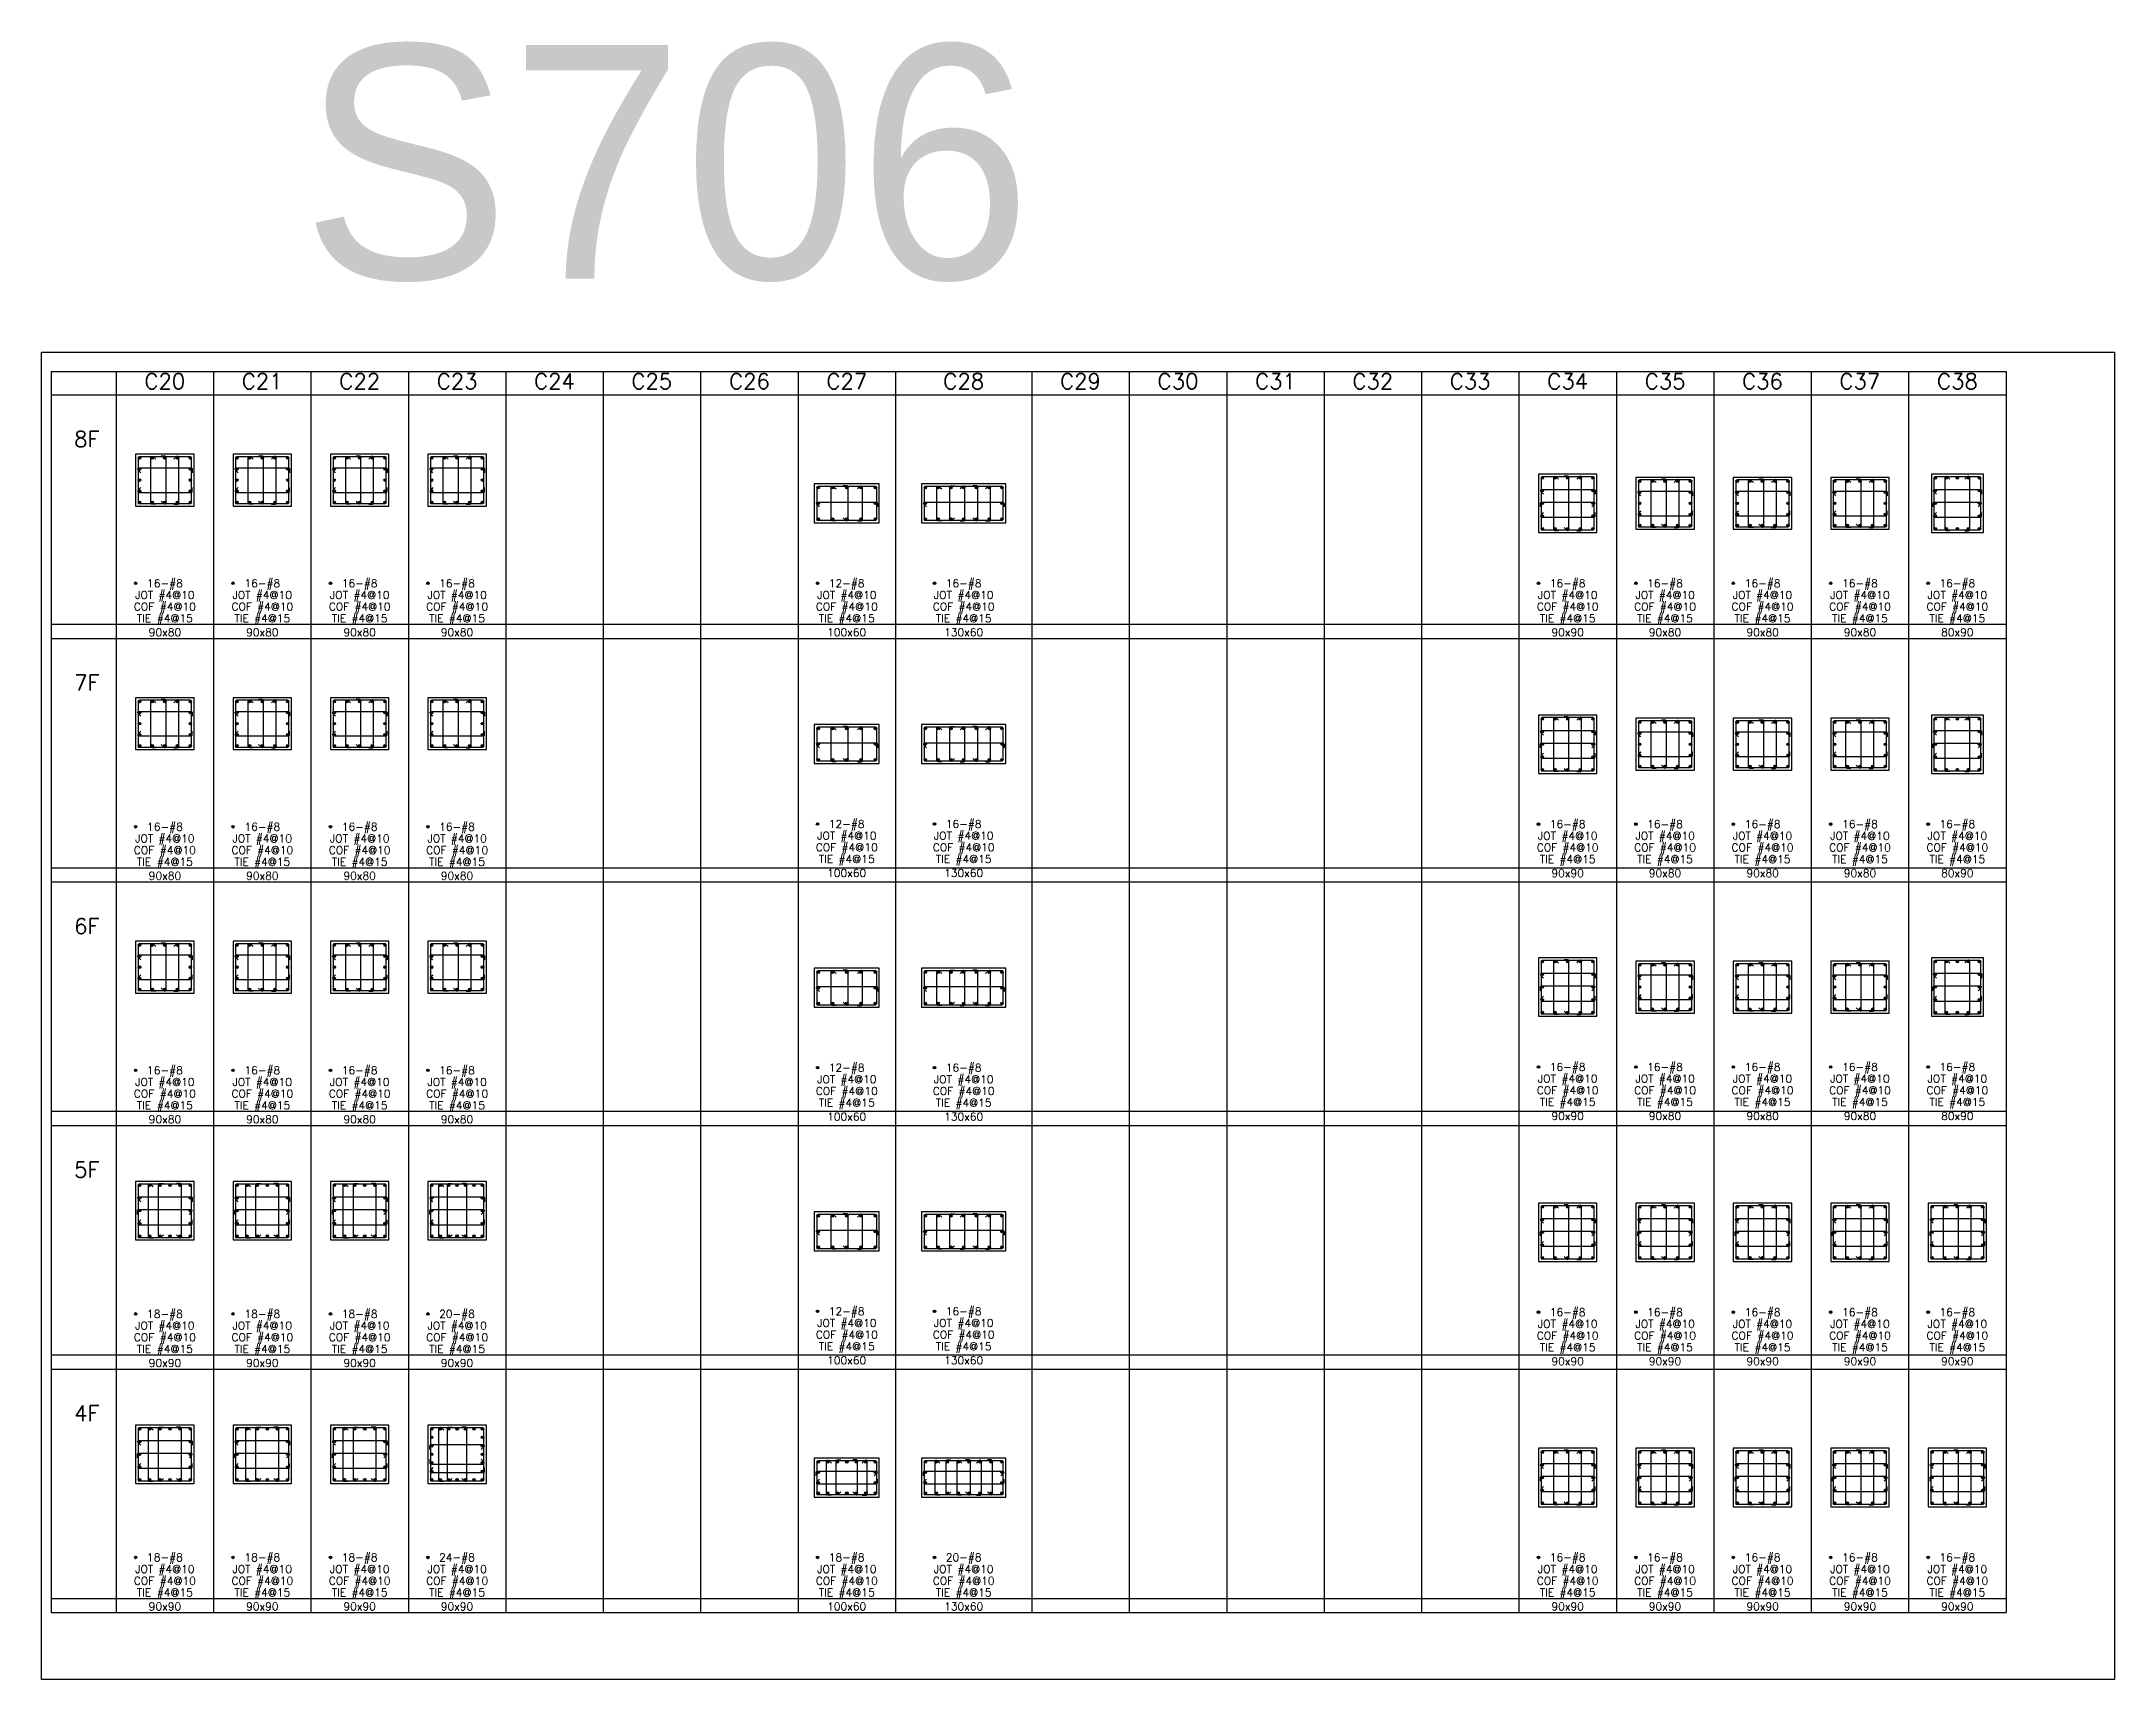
# Model space of a CAD drawing. Header units: millimetres. Extents: x 0 to 31920, y -6088 to 2522.
# Drawn here: x 15960 to 19152, y 0 to 2522 of the extents above; entities that cross this region are included whole.
import ezdxf
from ezdxf.enums import TextEntityAlignment as Align

# ---------------------------------------------------------------- set-up
doc = ezdxf.new("R2010")
doc.units = ezdxf.units.MM
doc.header["$MEASUREMENT"] = 0
for name, color, linetype in [('DwFm', 7, 'Continuous'), ('S-DIM', 2, 'Continuous'), ('S-RC', 130, 'Continuous'), ('S-REINF', 6, 'Continuous'), ('S-REINFD', 201, 'Continuous'), ('S-STUD', 1, 'Continuous'), ('S-TEXT', 2, 'Continuous')]:
    doc.layers.add(name, color=color, linetype=linetype)
doc.styles.add('CS4', font='romans.shx', dxfattribs={"width": 0.8, "bigfont": 'lsp.shx'})
doc.styles.add('HELOPEN', font='helopen.shx')

msp = doc.modelspace()

# ---------------------------------------------------------------- texts
at = {"color": 4, "style": 'HELOPEN'}
msp.add_text('S706', height=360, dxfattribs=at).set_placement((16360.3, 2156.8))
at = {"layer": 'S-TEXT', "style": 'CS4'}
for s, height, p in [('C20', 24, (16150, 1987)), ('C21', 24, (16300, 1987)), ('C22', 24, (16450, 1987)), ('C23', 24, (16600, 1987)), ('C24', 24, (16750, 1987)), ('C25', 24, (16900, 1987)), ('C26', 24, (17050, 1987)), ('C27', 24, (17200, 1987)), ('C28', 24, (17380, 1987)), ('C29', 24, (17560, 1987)), ('C30', 24, (17710, 1987)), ('C31', 24, (17860, 1987)), ('C32', 24, (18010, 1987)), ('C33', 24, (18160, 1987)), ('C34', 24, (18310, 1987)), ('C35', 24, (18460, 1987)), ('C36', 24, (18610, 1987)), ('C37', 24, (18760, 1987)), ('C38', 24, (18910, 1987)), ('8F', 24, (16030, 1898)), ('16-#8', 12, (16150, 1682)), ('16-#8', 12, (16300, 1682)), ('16-#8', 12, (16450, 1682)), ('16-#8', 12, (16600, 1682)), ('COF #4@10', 12, (16150, 1646)), ('JOT #4@10', 12, (16150, 1664)), ('COF #4@10', 12, (16300, 1646)), ('JOT #4@10', 12, (16300, 1664)), ('COF #4@10', 12, (16450, 1646)), ('JOT #4@10', 12, (16450, 1664)), ('COF #4@10', 12, (16600, 1646)), ('JOT #4@10', 12, (16600, 1664)), ('TIE #4@15', 12, (16150, 1628)), ('TIE #4@15', 12, (16300, 1628)), ('TIE #4@15', 12, (16450, 1628)), ('TIE #4@15', 12, (16600, 1628)), ('90x80', 12, (16150, 1606.5)), ('90x80', 12, (16300, 1606.5)), ('90x80', 12, (16450, 1606.5)), ('90x80', 12, (16600, 1606.5)), ('7F', 24, (16030, 1523)), ('16-#8', 12, (16150, 1307)), ('16-#8', 12, (16300, 1307)), ('16-#8', 12, (16450, 1307)), ('16-#8', 12, (16600, 1307)), ('12-#8', 12, (17200, 1311.3)), ('16-#8', 12, (17380, 1311.3)), ('16-#8', 12, (18310, 1311.1)), ('16-#8', 12, (18460, 1311.1)), ('16-#8', 12, (18610, 1311.1)), ('16-#8', 12, (18760, 1311.1)), ('16-#8', 12, (18910, 1311.1)), ('COF #4@10', 12, (16150, 1271)), ('JOT #4@10', 12, (16150, 1289)), ('COF #4@10', 12, (16300, 1271)), ('JOT #4@10', 12, (16300, 1289)), ('COF #4@10', 12, (16450, 1271)), ('JOT #4@10', 12, (16450, 1289)), ('COF #4@10', 12, (16600, 1271)), ('JOT #4@10', 12, (16600, 1289)), ('COF #4@10', 12, (17200, 1275.3)), ('JOT #4@10', 12, (17200, 1293.3)), ('COF #4@10', 12, (17380, 1275.3)), ('JOT #4@10', 12, (17380, 1293.3)), ('COF #4@10', 12, (18310, 1275.1)), ('JOT #4@10', 12, (18310, 1293.1)), ('COF #4@10', 12, (18460, 1275.1)), ('JOT #4@10', 12, (18460, 1293.1)), ('COF #4@10', 12, (18610, 1275.1)), ('JOT #4@10', 12, (18610, 1293.1)), ('COF #4@10', 12, (18760, 1275.1)), ('JOT #4@10', 12, (18760, 1293.1)), ('COF #4@10', 12, (18910, 1275.1)), ('JOT #4@10', 12, (18910, 1293.1)), ('TIE #4@15', 12, (16150, 1253)), ('TIE #4@15', 12, (16300, 1253)), ('TIE #4@15', 12, (16450, 1253)), ('TIE #4@15', 12, (16600, 1253)), ('TIE #4@15', 12, (17200, 1257.3)), ('100x60', 12, (17200, 1235.8)), ('TIE #4@15', 12, (17380, 1257.3)), ('130x60', 12, (17380, 1235.8)), ('TIE #4@15', 12, (18310, 1257.1)), ('90x90', 12, (18310, 1235.6)), ('TIE #4@15', 12, (18460, 1257.1)), ('90x80', 12, (18460, 1235.6)), ('TIE #4@15', 12, (18610, 1257.1)), ('90x80', 12, (18610, 1235.6)), ('TIE #4@15', 12, (18760, 1257.1)), ('90x80', 12, (18760, 1235.6)), ('TIE #4@15', 12, (18910, 1257.1)), ('80x90', 12, (18910, 1235.6)), ('90x80', 12, (16150, 1231.5)), ('90x80', 12, (16300, 1231.5)), ('90x80', 12, (16450, 1231.5)), ('90x80', 12, (16600, 1231.5)), ('6F', 24, (16030, 1148)), ('JOT #4@10', 12, (16150, 914)), ('16-#8', 12, (16150, 932)), ('JOT #4@10', 12, (16300, 914)), ('16-#8', 12, (16300, 932)), ('JOT #4@10', 12, (16450, 914)), ('16-#8', 12, (16450, 932)), ('JOT #4@10', 12, (16600, 914)), ('16-#8', 12, (16600, 932)), ('JOT #4@10', 12, (17200, 918.1)), ('12-#8', 12, (17200, 936.1)), ('JOT #4@10', 12, (17380, 918.1)), ('16-#8', 12, (17380, 936.1)), ('JOT #4@10', 12, (18310, 919.2)), ('16-#8', 12, (18310, 937.2)), ('JOT #4@10', 12, (18460, 919.2)), ('16-#8', 12, (18460, 937.2)), ('JOT #4@10', 12, (18610, 919.2)), ('16-#8', 12, (18610, 937.2)), ('JOT #4@10', 12, (18760, 919.2)), ('16-#8', 12, (18760, 937.2)), ('JOT #4@10', 12, (18910, 919.2)), ('16-#8', 12, (18910, 937.2)), ('COF #4@10', 12, (16150, 896)), ('COF #4@10', 12, (16300, 896)), ('COF #4@10', 12, (16450, 896)), ('COF #4@10', 12, (16600, 896)), ('COF #4@10', 12, (17200, 900.1)), ('TIE #4@15', 12, (17200, 882.1)), ('COF #4@10', 12, (17380, 900.1)), ('TIE #4@15', 12, (17380, 882.1)), ('COF #4@10', 12, (18310, 901.2)), ('TIE #4@15', 12, (18310, 883.2)), ('COF #4@10', 12, (18460, 901.2)), ('TIE #4@15', 12, (18460, 883.2)), ('COF #4@10', 12, (18610, 901.2)), ('TIE #4@15', 12, (18610, 883.2)), ('COF #4@10', 12, (18760, 901.2)), ('TIE #4@15', 12, (18760, 883.2)), ('COF #4@10', 12, (18910, 901.2)), ('TIE #4@15', 12, (18910, 883.2)), ('TIE #4@15', 12, (16150, 878)), ('90x80', 12, (16150, 856.5)), ('TIE #4@15', 12, (16300, 878)), ('90x80', 12, (16300, 856.5)), ('TIE #4@15', 12, (16450, 878)), ('90x80', 12, (16450, 856.5)), ('TIE #4@15', 12, (16600, 878)), ('90x80', 12, (16600, 856.5)), ('100x60', 12, (17200, 860.6)), ('130x60', 12, (17380, 860.6)), ('90x90', 12, (18310, 861.7)), ('90x80', 12, (18460, 861.7)), ('90x80', 12, (18610, 861.7)), ('90x80', 12, (18760, 861.7)), ('80x90', 12, (18910, 861.7)), ('5F', 24, (16030, 773)), ('12-#8', 12, (17200, 560.9)), ('16-#8', 12, (17380, 560.9)), ('JOT #4@10', 12, (16150, 539)), ('18-#8', 12, (16150, 557)), ('JOT #4@10', 12, (16300, 539)), ('18-#8', 12, (16300, 557)), ('JOT #4@10', 12, (16450, 539)), ('18-#8', 12, (16450, 557)), ('JOT #4@10', 12, (16600, 539)), ('20-#8', 12, (16600, 557)), ('JOT #4@10', 12, (17200, 542.9)), ('JOT #4@10', 12, (17380, 542.9)), ('JOT #4@10', 12, (18310, 541.6)), ('16-#8', 12, (18310, 559.6)), ('JOT #4@10', 12, (18460, 541.6)), ('16-#8', 12, (18460, 559.6)), ('JOT #4@10', 12, (18610, 541.6)), ('16-#8', 12, (18610, 559.6)), ('JOT #4@10', 12, (18760, 541.6)), ('16-#8', 12, (18760, 559.6)), ('JOT #4@10', 12, (18910, 541.6)), ('16-#8', 12, (18910, 559.6)), ('COF #4@10', 12, (16150, 521)), ('TIE #4@15', 12, (16150, 503)), ('COF #4@10', 12, (16300, 521)), ('TIE #4@15', 12, (16300, 503)), ('COF #4@10', 12, (16450, 521)), ('TIE #4@15', 12, (16450, 503)), ('COF #4@10', 12, (16600, 521)), ('TIE #4@15', 12, (16600, 503)), ('COF #4@10', 12, (17200, 524.9)), ('TIE #4@15', 12, (17200, 506.9)), ('COF #4@10', 12, (17380, 524.9)), ('TIE #4@15', 12, (17380, 506.9)), ('COF #4@10', 12, (18310, 523.6)), ('TIE #4@15', 12, (18310, 505.6)), ('COF #4@10', 12, (18460, 523.6)), ('TIE #4@15', 12, (18460, 505.6)), ('COF #4@10', 12, (18610, 523.6)), ('TIE #4@15', 12, (18610, 505.6)), ('COF #4@10', 12, (18760, 523.6)), ('TIE #4@15', 12, (18760, 505.6)), ('COF #4@10', 12, (18910, 523.6)), ('TIE #4@15', 12, (18910, 505.6)), ('90x90', 12, (16150, 481.5)), ('90x90', 12, (16300, 481.5)), ('90x90', 12, (16450, 481.5)), ('90x90', 12, (16600, 481.5)), ('100x60', 12, (17200, 485.4)), ('130x60', 12, (17380, 485.4)), ('90x90', 12, (18310, 484.1)), ('90x90', 12, (18460, 484.1)), ('90x90', 12, (18610, 484.1)), ('90x90', 12, (18760, 484.1)), ('90x90', 12, (18910, 484.1)), ('4F', 24, (16030, 398)), ('18-#8', 12, (16150, 182)), ('18-#8', 12, (16300, 182)), ('18-#8', 12, (16450, 182)), ('24-#8', 12, (16600, 182)), ('18-#8', 12, (17200, 182)), ('20-#8', 12, (17380, 182)), ('16-#8', 12, (18310, 182)), ('16-#8', 12, (18460, 182)), ('16-#8', 12, (18610, 182)), ('16-#8', 12, (18760, 182)), ('16-#8', 12, (18910, 182)), ('COF #4@10', 12, (16150, 146)), ('JOT #4@10', 12, (16150, 164)), ('COF #4@10', 12, (16300, 146)), ('JOT #4@10', 12, (16300, 164)), ('COF #4@10', 12, (16450, 146)), ('JOT #4@10', 12, (16450, 164)), ('COF #4@10', 12, (16600, 146)), ('JOT #4@10', 12, (16600, 164)), ('COF #4@10', 12, (17200, 146)), ('JOT #4@10', 12, (17200, 164)), ('COF #4@10', 12, (17380, 146)), ('JOT #4@10', 12, (17380, 164)), ('COF #4@10', 12, (18310, 146)), ('JOT #4@10', 12, (18310, 164)), ('COF #4@10', 12, (18460, 146)), ('JOT #4@10', 12, (18460, 164)), ('COF #4@10', 12, (18610, 146)), ('JOT #4@10', 12, (18610, 164)), ('COF #4@10', 12, (18760, 146)), ('JOT #4@10', 12, (18760, 164)), ('COF #4@10', 12, (18910, 146)), ('JOT #4@10', 12, (18910, 164)), ('TIE #4@15', 12, (16150, 128)), ('TIE #4@15', 12, (16300, 128)), ('TIE #4@15', 12, (16450, 128)), ('TIE #4@15', 12, (16600, 128)), ('TIE #4@15', 12, (17200, 128)), ('TIE #4@15', 12, (17380, 128)), ('TIE #4@15', 12, (18310, 128)), ('TIE #4@15', 12, (18460, 128)), ('TIE #4@15', 12, (18610, 128)), ('TIE #4@15', 12, (18760, 128)), ('TIE #4@15', 12, (18910, 128)), ('90x90', 12, (16150, 106.5)), ('90x90', 12, (16300, 106.5)), ('90x90', 12, (16450, 106.5)), ('90x90', 12, (16600, 106.5)), ('100x60', 12, (17200, 106.5)), ('130x60', 12, (17380, 106.5)), ('90x90', 12, (18310, 106.5)), ('90x90', 12, (18460, 106.5)), ('90x90', 12, (18610, 106.5)), ('90x90', 12, (18760, 106.5)), ('90x90', 12, (18910, 106.5))]:
    msp.add_text(s, height=height, dxfattribs=at).set_placement(p, align=Align.CENTER)

# ---------------------------------------------------------------- blocks, each defined once
blk = doc.blocks.new('繪圖範圍')
blk.add_lwpolyline([(0, 51.1), (79.8, 51.1), (79.8, 0), (0, 0)], close=True)
blk = doc.blocks.new('A$C7ba92f19')
at = {"layer": 'S-REINFD'}
h = blk.add_hatch(color=256, dxfattribs=at)
edge = h.paths.add_edge_path()
edge.add_arc((30.9, 232.1), 1.91, 0, 360)
h = blk.add_hatch(color=256, dxfattribs=at)
edge = h.paths.add_edge_path()
edge.add_arc((53, 232.1), 1.91, 0, 360)
h = blk.add_hatch(color=256, dxfattribs=at)
edge = h.paths.add_edge_path()
edge.add_arc((75, 232.1), 1.91, 0, 360)
h = blk.add_hatch(color=256, dxfattribs=at)
edge = h.paths.add_edge_path()
edge.add_arc((97, 232.1), 1.91, 0, 360)
h = blk.add_hatch(color=256, dxfattribs=at)
edge = h.paths.add_edge_path()
edge.add_arc((119.1, 232.1), 1.91, 0, 360)
h = blk.add_hatch(color=256, dxfattribs=at)
edge = h.paths.add_edge_path()
edge.add_arc((195.9, 232.1), 1.91, 0, 360)
h = blk.add_hatch(color=256, dxfattribs=at)
edge = h.paths.add_edge_path()
edge.add_arc((215.6, 232.1), 1.91, 0, 360)
h = blk.add_hatch(color=256, dxfattribs=at)
edge = h.paths.add_edge_path()
edge.add_arc((235.3, 232.1), 1.91, 0, 360)
h = blk.add_hatch(color=256, dxfattribs=at)
edge = h.paths.add_edge_path()
edge.add_arc((255, 232.1), 1.91, 0, 360)
h = blk.add_hatch(color=256, dxfattribs=at)
edge = h.paths.add_edge_path()
edge.add_arc((274.7, 232.1), 1.91, 0, 360)
h = blk.add_hatch(color=256, dxfattribs=at)
edge = h.paths.add_edge_path()
edge.add_arc((294.4, 232.1), 1.91, 0, 360)
h = blk.add_hatch(color=256, dxfattribs=at)
edge = h.paths.add_edge_path()
edge.add_arc((314.1, 232.1), 1.91, 0, 360)
h = blk.add_hatch(color=256, dxfattribs=at)
edge = h.paths.add_edge_path()
edge.add_arc((30.9, 208), 1.91, 0, 360)
h = blk.add_hatch(color=256, dxfattribs=at)
edge = h.paths.add_edge_path()
edge.add_arc((119.1, 208), 1.91, 0, 360)
h = blk.add_hatch(color=256, dxfattribs=at)
edge = h.paths.add_edge_path()
edge.add_arc((195.9, 208), 1.91, 0, 360)
h = blk.add_hatch(color=256, dxfattribs=at)
edge = h.paths.add_edge_path()
edge.add_arc((314.1, 208), 1.91, 0, 360)
h = blk.add_hatch(color=256, dxfattribs=at)
edge = h.paths.add_edge_path()
edge.add_arc((30.9, 183.9), 1.91, 0, 360)
h = blk.add_hatch(color=256, dxfattribs=at)
edge = h.paths.add_edge_path()
edge.add_arc((53, 183.9), 1.91, 0, 360)
h = blk.add_hatch(color=256, dxfattribs=at)
edge = h.paths.add_edge_path()
edge.add_arc((75, 183.9), 1.91, 0, 360)
h = blk.add_hatch(color=256, dxfattribs=at)
edge = h.paths.add_edge_path()
edge.add_arc((97, 183.9), 1.91, 0, 360)
h = blk.add_hatch(color=256, dxfattribs=at)
edge = h.paths.add_edge_path()
edge.add_arc((119.1, 183.9), 1.91, 0, 360)
h = blk.add_hatch(color=256, dxfattribs=at)
edge = h.paths.add_edge_path()
edge.add_arc((195.9, 183.9), 1.91, 0, 360)
h = blk.add_hatch(color=256, dxfattribs=at)
edge = h.paths.add_edge_path()
edge.add_arc((215.6, 183.9), 1.91, 0, 360)
h = blk.add_hatch(color=256, dxfattribs=at)
edge = h.paths.add_edge_path()
edge.add_arc((235.3, 183.9), 1.91, 0, 360)
h = blk.add_hatch(color=256, dxfattribs=at)
edge = h.paths.add_edge_path()
edge.add_arc((255, 183.9), 1.91, 0, 360)
h = blk.add_hatch(color=256, dxfattribs=at)
edge = h.paths.add_edge_path()
edge.add_arc((274.7, 183.9), 1.91, 0, 360)
h = blk.add_hatch(color=256, dxfattribs=at)
edge = h.paths.add_edge_path()
edge.add_arc((294.4, 183.9), 1.91, 0, 360)
h = blk.add_hatch(color=256, dxfattribs=at)
edge = h.paths.add_edge_path()
edge.add_arc((314.1, 183.9), 1.91, 0, 360)
h = blk.add_hatch(color=256, dxfattribs=at)
edge = h.paths.add_edge_path()
edge.add_arc((30, 85), 1.91, 0, 360)
h = blk.add_hatch(color=256, dxfattribs=at)
edge = h.paths.add_edge_path()
edge.add_arc((210, 85), 1.91, 0, 360)
at = {"layer": 'S-RC'}
for points in [[(25, 178), (125, 178), (125, 238), (25, 238), (25, 178)], [(190, 178), (320, 178), (320, 238), (190, 238), (190, 178)]]:
    blk.add_lwpolyline(points, dxfattribs=at)
at = {"layer": 'S-REINF', "color": 2}
for points in [[(29, 182), (119.1, 182, 0.414214), (121, 183.9), (121, 232.1, 0.414214), (119.1, 234), (30.9, 234, 0.414214), (29, 232.1), (29, 182)], [(58.5, 180.9), (52.9, 180.9, -0.414214), (51, 182.8), (51, 232.8, -0.653352), (54.2, 234.2), (58.5, 230.2)], [(69.4, 185.8), (73.7, 181.8, 0.653352), (76.9, 183.2), (76.9, 233.2, 0.414214), (75, 235.1), (69.4, 235.1)], [(91.5, 180.9), (97.1, 180.9, 0.414214), (99, 182.8), (99, 232.8, 0.653352), (95.8, 234.2), (91.5, 230.2)], [(194, 182), (314.1, 182, 0.414214), (316, 183.9), (316, 232.1, 0.414214), (314.1, 234), (195.9, 234, 0.414214), (194, 232.1), (194, 182)], [(221.2, 180.9), (215.6, 180.9, -0.414214), (213.7, 182.8), (213.7, 232.8, -0.653352), (216.9, 234.2), (221.2, 230.2)], [(240.9, 185.8), (236.6, 181.8, -0.653352), (233.4, 183.2), (233.4, 233.2, -0.414214), (235.3, 235.1), (240.9, 235.1)], [(249.4, 180.9), (255, 180.9, 0.414214), (256.9, 182.8), (256.9, 232.8, 0.653352), (253.7, 234.2), (249.4, 230.2)], [(269.1, 185.8), (273.4, 181.8, 0.653352), (276.6, 183.2), (276.6, 233.2, 0.414214), (274.7, 235.1), (269.1, 235.1)], [(288.8, 180.9), (294.4, 180.9, 0.414214), (296.3, 182.8), (296.3, 232.8, 0.653352), (293.1, 234.2), (288.8, 230.2)], [(32.8, 202.4), (28.8, 206.7, -0.653352), (30.2, 209.9), (120.2, 209.9, -0.414214), (122.1, 208), (122.1, 202.4)], [(197.8, 202.4), (193.8, 206.7, -0.653352), (195.2, 209.9), (315.2, 209.9, -0.414214), (317.1, 208), (317.1, 202.4)]]:
    blk.add_lwpolyline(points, format="xyb", dxfattribs=at)
at = {"layer": 'S-REINFD'}
for centre in [(30.9, 232.1), (53, 232.1), (75, 232.1), (97, 232.1), (119.1, 232.1), (195.9, 232.1), (215.6, 232.1), (235.3, 232.1), (255, 232.1), (274.7, 232.1), (294.4, 232.1), (314.1, 232.1), (30.9, 208), (119.1, 208), (195.9, 208), (314.1, 208), (30.9, 183.9), (53, 183.9), (75, 183.9), (97, 183.9), (119.1, 183.9), (195.9, 183.9), (215.6, 183.9), (235.3, 183.9), (255, 183.9), (274.7, 183.9), (294.4, 183.9), (314.1, 183.9), (30, 85), (210, 85)]:
    blk.add_circle(centre, 1.91, dxfattribs=at)
at = {"layer": 'S-TEXT', "style": 'CS4'}
for s, p in [('JOT #4@10', (75, 61)), ('12-#8', (75, 79)), ('JOT #4@10', (255, 61)), ('16-#8', (255, 79)), ('COF #4@10', (75, 43)), ('TIE #4@15', (75, 25)), ('COF #4@10', (255, 43)), ('TIE #4@15', (255, 25)), ('100x60', (75, 3.5)), ('130x60', (255, 3.5))]:
    blk.add_text(s, height=12, dxfattribs=at).set_placement(p, align=Align.CENTER)
blk = doc.blocks.new('A$Cea6baeac')
at = {"layer": 'S-REINFD'}
h = blk.add_hatch(color=256, dxfattribs=at)
edge = h.paths.add_edge_path()
edge.add_arc((35.9, 247.1), 1.91, 0, 360)
h = blk.add_hatch(color=256, dxfattribs=at)
edge = h.paths.add_edge_path()
edge.add_arc((35.9, 227.5), 1.91, 0, 360)
h = blk.add_hatch(color=256, dxfattribs=at)
edge = h.paths.add_edge_path()
edge.add_arc((55.5, 247.1), 1.91, 0, 360)
h = blk.add_hatch(color=256, dxfattribs=at)
edge = h.paths.add_edge_path()
edge.add_arc((75, 247.1), 1.91, 0, 360)
h = blk.add_hatch(color=256, dxfattribs=at)
edge = h.paths.add_edge_path()
edge.add_arc((94.5, 247.1), 1.91, 0, 360)
h = blk.add_hatch(color=256, dxfattribs=at)
edge = h.paths.add_edge_path()
edge.add_arc((114.1, 247.1), 1.91, 0, 360)
h = blk.add_hatch(color=256, dxfattribs=at)
edge = h.paths.add_edge_path()
edge.add_arc((114.1, 227.5), 1.91, 0, 360)
h = blk.add_hatch(color=256, dxfattribs=at)
edge = h.paths.add_edge_path()
edge.add_arc((185.9, 242.1), 1.91, 0, 360)
h = blk.add_hatch(color=256, dxfattribs=at)
edge = h.paths.add_edge_path()
edge.add_arc((185.9, 225), 1.91, 0, 360)
h = blk.add_hatch(color=256, dxfattribs=at)
edge = h.paths.add_edge_path()
edge.add_arc((205.5, 242.1), 1.91, 0, 360)
h = blk.add_hatch(color=256, dxfattribs=at)
edge = h.paths.add_edge_path()
edge.add_arc((225, 242.1), 1.91, 0, 360)
h = blk.add_hatch(color=256, dxfattribs=at)
edge = h.paths.add_edge_path()
edge.add_arc((244.5, 242.1), 1.91, 0, 360)
h = blk.add_hatch(color=256, dxfattribs=at)
edge = h.paths.add_edge_path()
edge.add_arc((264.1, 242.1), 1.91, 0, 360)
h = blk.add_hatch(color=256, dxfattribs=at)
edge = h.paths.add_edge_path()
edge.add_arc((264.1, 225), 1.91, 0, 360)
h = blk.add_hatch(color=256, dxfattribs=at)
edge = h.paths.add_edge_path()
edge.add_arc((35.9, 208), 1.91, 0, 360)
h = blk.add_hatch(color=256, dxfattribs=at)
edge = h.paths.add_edge_path()
edge.add_arc((114.1, 208), 1.91, 0, 360)
h = blk.add_hatch(color=256, dxfattribs=at)
edge = h.paths.add_edge_path()
edge.add_arc((185.9, 208), 1.91, 0, 360)
h = blk.add_hatch(color=256, dxfattribs=at)
edge = h.paths.add_edge_path()
edge.add_arc((185.9, 191), 1.91, 0, 360)
h = blk.add_hatch(color=256, dxfattribs=at)
edge = h.paths.add_edge_path()
edge.add_arc((264.1, 208), 1.91, 0, 360)
h = blk.add_hatch(color=256, dxfattribs=at)
edge = h.paths.add_edge_path()
edge.add_arc((264.1, 191), 1.91, 0, 360)
h = blk.add_hatch(color=256, dxfattribs=at)
edge = h.paths.add_edge_path()
edge.add_arc((35.9, 188.5), 1.91, 0, 360)
h = blk.add_hatch(color=256, dxfattribs=at)
edge = h.paths.add_edge_path()
edge.add_arc((35.9, 168.9), 1.91, 0, 360)
h = blk.add_hatch(color=256, dxfattribs=at)
edge = h.paths.add_edge_path()
edge.add_arc((55.5, 168.9), 1.91, 0, 360)
h = blk.add_hatch(color=256, dxfattribs=at)
edge = h.paths.add_edge_path()
edge.add_arc((75, 168.9), 1.91, 0, 360)
h = blk.add_hatch(color=256, dxfattribs=at)
edge = h.paths.add_edge_path()
edge.add_arc((94.5, 168.9), 1.91, 0, 360)
h = blk.add_hatch(color=256, dxfattribs=at)
edge = h.paths.add_edge_path()
edge.add_arc((114.1, 188.5), 1.91, 0, 360)
h = blk.add_hatch(color=256, dxfattribs=at)
edge = h.paths.add_edge_path()
edge.add_arc((114.1, 168.9), 1.91, 0, 360)
h = blk.add_hatch(color=256, dxfattribs=at)
edge = h.paths.add_edge_path()
edge.add_arc((185.9, 173.9), 1.91, 0, 360)
h = blk.add_hatch(color=256, dxfattribs=at)
edge = h.paths.add_edge_path()
edge.add_arc((205.5, 173.9), 1.91, 0, 360)
h = blk.add_hatch(color=256, dxfattribs=at)
edge = h.paths.add_edge_path()
edge.add_arc((225, 173.9), 1.91, 0, 360)
h = blk.add_hatch(color=256, dxfattribs=at)
edge = h.paths.add_edge_path()
edge.add_arc((244.5, 173.9), 1.91, 0, 360)
h = blk.add_hatch(color=256, dxfattribs=at)
edge = h.paths.add_edge_path()
edge.add_arc((264.1, 173.9), 1.91, 0, 360)
h = blk.add_hatch(color=256, dxfattribs=at)
edge = h.paths.add_edge_path()
edge.add_arc((30, 85), 1.91, 0, 360)
h = blk.add_hatch(color=256, dxfattribs=at)
edge = h.paths.add_edge_path()
edge.add_arc((180, 85), 1.91, 0, 360)
at = {"layer": 'S-RC'}
for points in [[(30, 163), (120, 163), (120, 253), (30, 253), (30, 163)], [(180, 168), (270, 168), (270, 248), (180, 248), (180, 168)]]:
    blk.add_lwpolyline(points, dxfattribs=at)
at = {"layer": 'S-REINF', "color": 2}
for points in [[(37.8, 222), (33.8, 226.3, -0.653352), (35.2, 229.5), (115.2, 229.5, -0.414214), (117.1, 227.6), (117.1, 222)], [(34, 167), (114.1, 167, 0.414214), (116, 168.9), (116, 247.1, 0.414214), (114.1, 249), (35.9, 249, 0.414214), (34, 247.1), (34, 167)], [(61, 165.9), (55.4, 165.9, -0.414214), (53.5, 167.8), (53.5, 247.8, -0.653352), (56.7, 249.2), (61, 245.2)], [(69.4, 170.8), (73.7, 166.8, 0.653352), (76.9, 168.2), (76.9, 248.2, 0.414214), (75, 250.1), (69.4, 250.1)], [(89, 165.9), (94.6, 165.9, 0.414214), (96.5, 167.8), (96.5, 247.8, 0.653352), (93.3, 249.2), (89, 245.2)], [(187.8, 219.5), (183.8, 223.8, -0.653352), (185.2, 227), (265.2, 227, -0.414214), (267.1, 225.1), (267.1, 219.5)], [(184, 172), (264.1, 172, 0.414214), (266, 173.9), (266, 242.1, 0.414214), (264.1, 244), (185.9, 244, 0.414214), (184, 242.1), (184, 172)], [(211, 170.9), (205.4, 170.9, -0.414214), (203.5, 172.8), (203.5, 242.8, -0.653352), (206.7, 244.2), (211, 240.2)], [(219.4, 175.8), (223.7, 171.8, 0.653352), (226.9, 173.2), (226.9, 243.2, 0.414214), (225, 245.1), (219.4, 245.1)], [(239, 170.9), (244.6, 170.9, 0.414214), (246.5, 172.8), (246.5, 242.8, 0.653352), (243.3, 244.2), (239, 240.2)], [(32.9, 202.4), (32.9, 208, -0.414214), (34.8, 209.9), (114.8, 209.9, -0.653352), (116.2, 206.7), (112.2, 202.4)], [(37.8, 194), (33.8, 189.7, 0.653352), (35.2, 186.5), (115.2, 186.5, 0.414214), (117.1, 188.4), (117.1, 194)], [(187.8, 196.5), (183.8, 192.2, 0.653352), (185.2, 189), (265.2, 189, 0.414214), (267.1, 190.9), (267.1, 196.5)]]:
    blk.add_lwpolyline(points, format="xyb", dxfattribs=at)
at = {"layer": 'S-REINFD'}
for centre in [(35.9, 247.1), (35.9, 227.5), (55.5, 247.1), (75, 247.1), (94.5, 247.1), (114.1, 247.1), (114.1, 227.5), (185.9, 242.1), (185.9, 225), (205.5, 242.1), (225, 242.1), (244.5, 242.1), (264.1, 242.1), (264.1, 225), (35.9, 208), (114.1, 208), (185.9, 208), (185.9, 191), (264.1, 208), (264.1, 191), (35.9, 188.5), (35.9, 168.9), (55.5, 168.9), (75, 168.9), (94.5, 168.9), (114.1, 188.5), (114.1, 168.9), (185.9, 173.9), (205.5, 173.9), (225, 173.9), (244.5, 173.9), (264.1, 173.9), (30, 85), (180, 85)]:
    blk.add_circle(centre, 1.91, dxfattribs=at)
at = {"layer": 'S-TEXT', "style": 'CS4'}
for s, p in [('JOT #4@10', (75, 61)), ('16-#8', (75, 79)), ('JOT #4@10', (225, 61)), ('16-#8', (225, 79)), ('COF #4@10', (75, 43)), ('TIE #4@15', (75, 25)), ('COF #4@10', (225, 43)), ('TIE #4@15', (225, 25)), ('90x90', (75, 3.5)), ('90x80', (225, 3.5))]:
    blk.add_text(s, height=12, dxfattribs=at).set_placement(p, align=Align.CENTER)
blk = doc.blocks.new('A$Cbc2aa65b')
at = {"layer": 'S-REINFD'}
h = blk.add_hatch(color=256, dxfattribs=at)
edge = h.paths.add_edge_path()
edge.add_arc((35.9, 242.1), 1.91, 0, 360)
h = blk.add_hatch(color=256, dxfattribs=at)
edge = h.paths.add_edge_path()
edge.add_arc((35.9, 225), 1.91, 0, 360)
h = blk.add_hatch(color=256, dxfattribs=at)
edge = h.paths.add_edge_path()
edge.add_arc((55.5, 242.1), 1.91, 0, 360)
h = blk.add_hatch(color=256, dxfattribs=at)
edge = h.paths.add_edge_path()
edge.add_arc((75, 242.1), 1.91, 0, 360)
h = blk.add_hatch(color=256, dxfattribs=at)
edge = h.paths.add_edge_path()
edge.add_arc((94.5, 242.1), 1.91, 0, 360)
h = blk.add_hatch(color=256, dxfattribs=at)
edge = h.paths.add_edge_path()
edge.add_arc((114.1, 242.1), 1.91, 0, 360)
h = blk.add_hatch(color=256, dxfattribs=at)
edge = h.paths.add_edge_path()
edge.add_arc((114.1, 225), 1.91, 0, 360)
h = blk.add_hatch(color=256, dxfattribs=at)
edge = h.paths.add_edge_path()
edge.add_arc((185.9, 242.1), 1.91, 0, 360)
h = blk.add_hatch(color=256, dxfattribs=at)
edge = h.paths.add_edge_path()
edge.add_arc((185.9, 225), 1.91, 0, 360)
h = blk.add_hatch(color=256, dxfattribs=at)
edge = h.paths.add_edge_path()
edge.add_arc((205.5, 242.1), 1.91, 0, 360)
h = blk.add_hatch(color=256, dxfattribs=at)
edge = h.paths.add_edge_path()
edge.add_arc((225, 242.1), 1.91, 0, 360)
h = blk.add_hatch(color=256, dxfattribs=at)
edge = h.paths.add_edge_path()
edge.add_arc((244.5, 242.1), 1.91, 0, 360)
h = blk.add_hatch(color=256, dxfattribs=at)
edge = h.paths.add_edge_path()
edge.add_arc((264.1, 242.1), 1.91, 0, 360)
h = blk.add_hatch(color=256, dxfattribs=at)
edge = h.paths.add_edge_path()
edge.add_arc((264.1, 225), 1.91, 0, 360)
h = blk.add_hatch(color=256, dxfattribs=at)
edge = h.paths.add_edge_path()
edge.add_arc((35.9, 208), 1.91, 0, 360)
h = blk.add_hatch(color=256, dxfattribs=at)
edge = h.paths.add_edge_path()
edge.add_arc((35.9, 191), 1.91, 0, 360)
h = blk.add_hatch(color=256, dxfattribs=at)
edge = h.paths.add_edge_path()
edge.add_arc((114.1, 208), 1.91, 0, 360)
h = blk.add_hatch(color=256, dxfattribs=at)
edge = h.paths.add_edge_path()
edge.add_arc((114.1, 191), 1.91, 0, 360)
h = blk.add_hatch(color=256, dxfattribs=at)
edge = h.paths.add_edge_path()
edge.add_arc((185.9, 208), 1.91, 0, 360)
h = blk.add_hatch(color=256, dxfattribs=at)
edge = h.paths.add_edge_path()
edge.add_arc((185.9, 191), 1.91, 0, 360)
h = blk.add_hatch(color=256, dxfattribs=at)
edge = h.paths.add_edge_path()
edge.add_arc((264.1, 208), 1.91, 0, 360)
h = blk.add_hatch(color=256, dxfattribs=at)
edge = h.paths.add_edge_path()
edge.add_arc((264.1, 191), 1.91, 0, 360)
h = blk.add_hatch(color=256, dxfattribs=at)
edge = h.paths.add_edge_path()
edge.add_arc((35.9, 173.9), 1.91, 0, 360)
h = blk.add_hatch(color=256, dxfattribs=at)
edge = h.paths.add_edge_path()
edge.add_arc((55.5, 173.9), 1.91, 0, 360)
h = blk.add_hatch(color=256, dxfattribs=at)
edge = h.paths.add_edge_path()
edge.add_arc((75, 173.9), 1.91, 0, 360)
h = blk.add_hatch(color=256, dxfattribs=at)
edge = h.paths.add_edge_path()
edge.add_arc((94.5, 173.9), 1.91, 0, 360)
h = blk.add_hatch(color=256, dxfattribs=at)
edge = h.paths.add_edge_path()
edge.add_arc((114.1, 173.9), 1.91, 0, 360)
h = blk.add_hatch(color=256, dxfattribs=at)
edge = h.paths.add_edge_path()
edge.add_arc((185.9, 173.9), 1.91, 0, 360)
h = blk.add_hatch(color=256, dxfattribs=at)
edge = h.paths.add_edge_path()
edge.add_arc((205.5, 173.9), 1.91, 0, 360)
h = blk.add_hatch(color=256, dxfattribs=at)
edge = h.paths.add_edge_path()
edge.add_arc((225, 173.9), 1.91, 0, 360)
h = blk.add_hatch(color=256, dxfattribs=at)
edge = h.paths.add_edge_path()
edge.add_arc((244.5, 173.9), 1.91, 0, 360)
h = blk.add_hatch(color=256, dxfattribs=at)
edge = h.paths.add_edge_path()
edge.add_arc((264.1, 173.9), 1.91, 0, 360)
h = blk.add_hatch(color=256, dxfattribs=at)
edge = h.paths.add_edge_path()
edge.add_arc((30, 85), 1.91, 0, 360)
h = blk.add_hatch(color=256, dxfattribs=at)
edge = h.paths.add_edge_path()
edge.add_arc((180, 85), 1.91, 0, 360)
at = {"layer": 'S-RC'}
for points in [[(30, 168), (120, 168), (120, 248), (30, 248), (30, 168)], [(180, 168), (270, 168), (270, 248), (180, 248), (180, 168)]]:
    blk.add_lwpolyline(points, dxfattribs=at)
at = {"layer": 'S-REINF', "color": 2}
for points in [[(37.8, 219.5), (33.8, 223.8, -0.653352), (35.2, 227), (115.2, 227, -0.414214), (117.1, 225.1), (117.1, 219.5)], [(34, 172), (114.1, 172, 0.414214), (116, 173.9), (116, 242.1, 0.414214), (114.1, 244), (35.9, 244, 0.414214), (34, 242.1), (34, 172)], [(61, 170.9), (55.4, 170.9, -0.414214), (53.5, 172.8), (53.5, 242.8, -0.653352), (56.7, 244.2), (61, 240.2)], [(69.4, 175.8), (73.7, 171.8, 0.653352), (76.9, 173.2), (76.9, 243.2, 0.414214), (75, 245.1), (69.4, 245.1)], [(89, 170.9), (94.6, 170.9, 0.414214), (96.5, 172.8), (96.5, 242.8, 0.653352), (93.3, 244.2), (89, 240.2)], [(187.8, 219.5), (183.8, 223.8, -0.653352), (185.2, 227), (265.2, 227, -0.414214), (267.1, 225.1), (267.1, 219.5)], [(184, 172), (264.1, 172, 0.414214), (266, 173.9), (266, 242.1, 0.414214), (264.1, 244), (185.9, 244, 0.414214), (184, 242.1), (184, 172)], [(211, 170.9), (205.4, 170.9, -0.414214), (203.5, 172.8), (203.5, 242.8, -0.653352), (206.7, 244.2), (211, 240.2)], [(219.4, 175.8), (223.7, 171.8, 0.653352), (226.9, 173.2), (226.9, 243.2, 0.414214), (225, 245.1), (219.4, 245.1)], [(239, 170.9), (244.6, 170.9, 0.414214), (246.5, 172.8), (246.5, 242.8, 0.653352), (243.3, 244.2), (239, 240.2)], [(37.8, 196.5), (33.8, 192.2, 0.653352), (35.2, 189), (115.2, 189, 0.414214), (117.1, 190.9), (117.1, 196.5)], [(187.8, 196.5), (183.8, 192.2, 0.653352), (185.2, 189), (265.2, 189, 0.414214), (267.1, 190.9), (267.1, 196.5)]]:
    blk.add_lwpolyline(points, format="xyb", dxfattribs=at)
at = {"layer": 'S-REINFD'}
for centre in [(35.9, 242.1), (35.9, 225), (55.5, 242.1), (75, 242.1), (94.5, 242.1), (114.1, 242.1), (114.1, 225), (185.9, 242.1), (185.9, 225), (205.5, 242.1), (225, 242.1), (244.5, 242.1), (264.1, 242.1), (264.1, 225), (35.9, 208), (35.9, 191), (114.1, 208), (114.1, 191), (185.9, 208), (185.9, 191), (264.1, 208), (264.1, 191), (35.9, 173.9), (55.5, 173.9), (75, 173.9), (94.5, 173.9), (114.1, 173.9), (185.9, 173.9), (205.5, 173.9), (225, 173.9), (244.5, 173.9), (264.1, 173.9), (30, 85), (180, 85)]:
    blk.add_circle(centre, 1.91, dxfattribs=at)
at = {"layer": 'S-TEXT', "style": 'CS4'}
for s, p in [('JOT #4@10', (75, 61)), ('16-#8', (75, 79)), ('JOT #4@10', (225, 61)), ('16-#8', (225, 79)), ('COF #4@10', (75, 43)), ('TIE #4@15', (75, 25)), ('COF #4@10', (225, 43)), ('TIE #4@15', (225, 25)), ('90x80', (75, 3.5)), ('90x80', (225, 3.5))]:
    blk.add_text(s, height=12, dxfattribs=at).set_placement(p, align=Align.CENTER)
blk = doc.blocks.new('A$Cc04fdb5f')
at = {"layer": 'S-REINFD'}
h = blk.add_hatch(color=256, dxfattribs=at)
edge = h.paths.add_edge_path()
edge.add_arc((40.9, 247.1), 1.91, 0, 360)
h = blk.add_hatch(color=256, dxfattribs=at)
edge = h.paths.add_edge_path()
edge.add_arc((40.9, 227.5), 1.91, 0, 360)
h = blk.add_hatch(color=256, dxfattribs=at)
edge = h.paths.add_edge_path()
edge.add_arc((58, 247.1), 1.91, 0, 360)
h = blk.add_hatch(color=256, dxfattribs=at)
edge = h.paths.add_edge_path()
edge.add_arc((75, 247.1), 1.91, 0, 360)
h = blk.add_hatch(color=256, dxfattribs=at)
edge = h.paths.add_edge_path()
edge.add_arc((92, 247.1), 1.91, 0, 360)
h = blk.add_hatch(color=256, dxfattribs=at)
edge = h.paths.add_edge_path()
edge.add_arc((109.1, 247.1), 1.91, 0, 360)
h = blk.add_hatch(color=256, dxfattribs=at)
edge = h.paths.add_edge_path()
edge.add_arc((109.1, 227.5), 1.91, 0, 360)
h = blk.add_hatch(color=256, dxfattribs=at)
edge = h.paths.add_edge_path()
edge.add_arc((40.9, 208), 1.91, 0, 360)
h = blk.add_hatch(color=256, dxfattribs=at)
edge = h.paths.add_edge_path()
edge.add_arc((109.1, 208), 1.91, 0, 360)
h = blk.add_hatch(color=256, dxfattribs=at)
edge = h.paths.add_edge_path()
edge.add_arc((40.9, 188.5), 1.91, 0, 360)
h = blk.add_hatch(color=256, dxfattribs=at)
edge = h.paths.add_edge_path()
edge.add_arc((40.9, 168.9), 1.91, 0, 360)
h = blk.add_hatch(color=256, dxfattribs=at)
edge = h.paths.add_edge_path()
edge.add_arc((58, 168.9), 1.91, 0, 360)
h = blk.add_hatch(color=256, dxfattribs=at)
edge = h.paths.add_edge_path()
edge.add_arc((75, 168.9), 1.91, 0, 360)
h = blk.add_hatch(color=256, dxfattribs=at)
edge = h.paths.add_edge_path()
edge.add_arc((92, 168.9), 1.91, 0, 360)
h = blk.add_hatch(color=256, dxfattribs=at)
edge = h.paths.add_edge_path()
edge.add_arc((109.1, 188.5), 1.91, 0, 360)
h = blk.add_hatch(color=256, dxfattribs=at)
edge = h.paths.add_edge_path()
edge.add_arc((109.1, 168.9), 1.91, 0, 360)
h = blk.add_hatch(color=256, dxfattribs=at)
edge = h.paths.add_edge_path()
edge.add_arc((30, 85), 1.91, 0, 360)
at = {"layer": 'S-RC'}
blk.add_lwpolyline([(35, 163), (115, 163), (115, 253), (35, 253), (35, 163)], dxfattribs=at)
at = {"layer": 'S-REINF', "color": 2}
for points in [[(42.8, 222), (38.8, 226.3, -0.653352), (40.2, 229.5), (110.2, 229.5, -0.414214), (112.1, 227.6), (112.1, 222)], [(39, 167), (109.1, 167, 0.414214), (111, 168.9), (111, 247.1, 0.414214), (109.1, 249), (40.9, 249, 0.414214), (39, 247.1), (39, 167)], [(63.5, 165.9), (57.9, 165.9, -0.414214), (56, 167.8), (56, 247.8, -0.653352), (59.2, 249.2), (63.5, 245.2)], [(86.5, 165.9), (92.1, 165.9, 0.414214), (94, 167.8), (94, 247.8, 0.653352), (90.8, 249.2), (86.5, 245.2)], [(37.9, 202.4), (37.9, 208, -0.414214), (39.8, 209.9), (109.8, 209.9, -0.653352), (111.2, 206.7), (107.2, 202.4)], [(42.8, 194), (38.8, 189.7, 0.653352), (40.2, 186.5), (110.2, 186.5, 0.414214), (112.1, 188.4), (112.1, 194)]]:
    blk.add_lwpolyline(points, format="xyb", dxfattribs=at)
at = {"layer": 'S-REINFD'}
for centre in [(40.9, 247.1), (40.9, 227.5), (58, 247.1), (75, 247.1), (92, 247.1), (109.1, 247.1), (109.1, 227.5), (40.9, 208), (109.1, 208), (40.9, 188.5), (40.9, 168.9), (58, 168.9), (75, 168.9), (92, 168.9), (109.1, 188.5), (109.1, 168.9), (30, 85)]:
    blk.add_circle(centre, 1.91, dxfattribs=at)
at = {"layer": 'S-TEXT', "style": 'CS4'}
for s, p in [('JOT #4@10', (75, 61)), ('16-#8', (75, 79)), ('COF #4@10', (75, 43)), ('TIE #4@15', (75, 25)), ('80x90', (75, 3.5))]:
    blk.add_text(s, height=12, dxfattribs=at).set_placement(p, align=Align.CENTER)

# ---------------------------------------------------------------- hatches: boundary and pattern name
at = {"layer": 'S-REINFD'}
h = msp.add_hatch(color=256, dxfattribs=at)
edge = h.paths.add_edge_path()
edge.add_arc((16110.9, 1880.8), 1.91, 0, 360)
h = msp.add_hatch(color=256, dxfattribs=at)
edge = h.paths.add_edge_path()
edge.add_arc((16110.9, 1863.8), 1.91, 0, 360)
h = msp.add_hatch(color=256, dxfattribs=at)
edge = h.paths.add_edge_path()
edge.add_arc((16130.5, 1880.8), 1.91, 0, 360)
h = msp.add_hatch(color=256, dxfattribs=at)
edge = h.paths.add_edge_path()
edge.add_arc((16150, 1880.8), 1.91, 0, 360)
h = msp.add_hatch(color=256, dxfattribs=at)
edge = h.paths.add_edge_path()
edge.add_arc((16169.5, 1880.8), 1.91, 0, 360)
h = msp.add_hatch(color=256, dxfattribs=at)
edge = h.paths.add_edge_path()
edge.add_arc((16189.1, 1880.8), 1.91, 0, 360)
h = msp.add_hatch(color=256, dxfattribs=at)
edge = h.paths.add_edge_path()
edge.add_arc((16189.1, 1863.8), 1.91, 0, 360)
h = msp.add_hatch(color=256, dxfattribs=at)
edge = h.paths.add_edge_path()
edge.add_arc((16260.9, 1880.8), 1.91, 0, 360)
h = msp.add_hatch(color=256, dxfattribs=at)
edge = h.paths.add_edge_path()
edge.add_arc((16260.9, 1863.8), 1.91, 0, 360)
h = msp.add_hatch(color=256, dxfattribs=at)
edge = h.paths.add_edge_path()
edge.add_arc((16280.5, 1880.8), 1.91, 0, 360)
h = msp.add_hatch(color=256, dxfattribs=at)
edge = h.paths.add_edge_path()
edge.add_arc((16300, 1880.8), 1.91, 0, 360)
h = msp.add_hatch(color=256, dxfattribs=at)
edge = h.paths.add_edge_path()
edge.add_arc((16319.5, 1880.8), 1.91, 0, 360)
h = msp.add_hatch(color=256, dxfattribs=at)
edge = h.paths.add_edge_path()
edge.add_arc((16339.1, 1880.8), 1.91, 0, 360)
h = msp.add_hatch(color=256, dxfattribs=at)
edge = h.paths.add_edge_path()
edge.add_arc((16339.1, 1863.8), 1.91, 0, 360)
h = msp.add_hatch(color=256, dxfattribs=at)
edge = h.paths.add_edge_path()
edge.add_arc((16410.9, 1880.8), 1.91, 0, 360)
h = msp.add_hatch(color=256, dxfattribs=at)
edge = h.paths.add_edge_path()
edge.add_arc((16410.9, 1863.8), 1.91, 0, 360)
h = msp.add_hatch(color=256, dxfattribs=at)
edge = h.paths.add_edge_path()
edge.add_arc((16430.5, 1880.8), 1.91, 0, 360)
h = msp.add_hatch(color=256, dxfattribs=at)
edge = h.paths.add_edge_path()
edge.add_arc((16450, 1880.8), 1.91, 0, 360)
h = msp.add_hatch(color=256, dxfattribs=at)
edge = h.paths.add_edge_path()
edge.add_arc((16469.5, 1880.8), 1.91, 0, 360)
h = msp.add_hatch(color=256, dxfattribs=at)
edge = h.paths.add_edge_path()
edge.add_arc((16489.1, 1880.8), 1.91, 0, 360)
h = msp.add_hatch(color=256, dxfattribs=at)
edge = h.paths.add_edge_path()
edge.add_arc((16489.1, 1863.8), 1.91, 0, 360)
h = msp.add_hatch(color=256, dxfattribs=at)
edge = h.paths.add_edge_path()
edge.add_arc((16560.9, 1880.8), 1.91, 0, 360)
h = msp.add_hatch(color=256, dxfattribs=at)
edge = h.paths.add_edge_path()
edge.add_arc((16560.9, 1863.8), 1.91, 0, 360)
h = msp.add_hatch(color=256, dxfattribs=at)
edge = h.paths.add_edge_path()
edge.add_arc((16580.5, 1880.8), 1.91, 0, 360)
h = msp.add_hatch(color=256, dxfattribs=at)
edge = h.paths.add_edge_path()
edge.add_arc((16600, 1880.8), 1.91, 0, 360)
h = msp.add_hatch(color=256, dxfattribs=at)
edge = h.paths.add_edge_path()
edge.add_arc((16619.5, 1880.8), 1.91, 0, 360)
h = msp.add_hatch(color=256, dxfattribs=at)
edge = h.paths.add_edge_path()
edge.add_arc((16639.1, 1880.8), 1.91, 0, 360)
h = msp.add_hatch(color=256, dxfattribs=at)
edge = h.paths.add_edge_path()
edge.add_arc((16639.1, 1863.8), 1.91, 0, 360)
h = msp.add_hatch(color=256, dxfattribs=at)
edge = h.paths.add_edge_path()
edge.add_arc((16110.9, 1846.8), 1.91, 0, 360)
h = msp.add_hatch(color=256, dxfattribs=at)
edge = h.paths.add_edge_path()
edge.add_arc((16110.9, 1829.7), 1.91, 0, 360)
h = msp.add_hatch(color=256, dxfattribs=at)
edge = h.paths.add_edge_path()
edge.add_arc((16189.1, 1846.8), 1.91, 0, 360)
h = msp.add_hatch(color=256, dxfattribs=at)
edge = h.paths.add_edge_path()
edge.add_arc((16189.1, 1829.7), 1.91, 0, 360)
h = msp.add_hatch(color=256, dxfattribs=at)
edge = h.paths.add_edge_path()
edge.add_arc((16260.9, 1846.8), 1.91, 0, 360)
h = msp.add_hatch(color=256, dxfattribs=at)
edge = h.paths.add_edge_path()
edge.add_arc((16260.9, 1829.7), 1.91, 0, 360)
h = msp.add_hatch(color=256, dxfattribs=at)
edge = h.paths.add_edge_path()
edge.add_arc((16339.1, 1846.8), 1.91, 0, 360)
h = msp.add_hatch(color=256, dxfattribs=at)
edge = h.paths.add_edge_path()
edge.add_arc((16339.1, 1829.7), 1.91, 0, 360)
h = msp.add_hatch(color=256, dxfattribs=at)
edge = h.paths.add_edge_path()
edge.add_arc((16410.9, 1846.8), 1.91, 0, 360)
h = msp.add_hatch(color=256, dxfattribs=at)
edge = h.paths.add_edge_path()
edge.add_arc((16410.9, 1829.7), 1.91, 0, 360)
h = msp.add_hatch(color=256, dxfattribs=at)
edge = h.paths.add_edge_path()
edge.add_arc((16489.1, 1846.8), 1.91, 0, 360)
h = msp.add_hatch(color=256, dxfattribs=at)
edge = h.paths.add_edge_path()
edge.add_arc((16489.1, 1829.7), 1.91, 0, 360)
h = msp.add_hatch(color=256, dxfattribs=at)
edge = h.paths.add_edge_path()
edge.add_arc((16560.9, 1846.8), 1.91, 0, 360)
h = msp.add_hatch(color=256, dxfattribs=at)
edge = h.paths.add_edge_path()
edge.add_arc((16560.9, 1829.7), 1.91, 0, 360)
h = msp.add_hatch(color=256, dxfattribs=at)
edge = h.paths.add_edge_path()
edge.add_arc((16639.1, 1846.8), 1.91, 0, 360)
h = msp.add_hatch(color=256, dxfattribs=at)
edge = h.paths.add_edge_path()
edge.add_arc((16639.1, 1829.7), 1.91, 0, 360)
h = msp.add_hatch(color=256, dxfattribs=at)
edge = h.paths.add_edge_path()
edge.add_arc((16110.9, 1812.7), 1.91, 0, 360)
h = msp.add_hatch(color=256, dxfattribs=at)
edge = h.paths.add_edge_path()
edge.add_arc((16130.5, 1812.7), 1.91, 0, 360)
h = msp.add_hatch(color=256, dxfattribs=at)
edge = h.paths.add_edge_path()
edge.add_arc((16150, 1812.7), 1.91, 0, 360)
h = msp.add_hatch(color=256, dxfattribs=at)
edge = h.paths.add_edge_path()
edge.add_arc((16169.5, 1812.7), 1.91, 0, 360)
h = msp.add_hatch(color=256, dxfattribs=at)
edge = h.paths.add_edge_path()
edge.add_arc((16189.1, 1812.7), 1.91, 0, 360)
h = msp.add_hatch(color=256, dxfattribs=at)
edge = h.paths.add_edge_path()
edge.add_arc((16260.9, 1812.7), 1.91, 0, 360)
h = msp.add_hatch(color=256, dxfattribs=at)
edge = h.paths.add_edge_path()
edge.add_arc((16280.5, 1812.7), 1.91, 0, 360)
h = msp.add_hatch(color=256, dxfattribs=at)
edge = h.paths.add_edge_path()
edge.add_arc((16300, 1812.7), 1.91, 0, 360)
h = msp.add_hatch(color=256, dxfattribs=at)
edge = h.paths.add_edge_path()
edge.add_arc((16319.5, 1812.7), 1.91, 0, 360)
h = msp.add_hatch(color=256, dxfattribs=at)
edge = h.paths.add_edge_path()
edge.add_arc((16339.1, 1812.7), 1.91, 0, 360)
h = msp.add_hatch(color=256, dxfattribs=at)
edge = h.paths.add_edge_path()
edge.add_arc((16410.9, 1812.7), 1.91, 0, 360)
h = msp.add_hatch(color=256, dxfattribs=at)
edge = h.paths.add_edge_path()
edge.add_arc((16430.5, 1812.7), 1.91, 0, 360)
h = msp.add_hatch(color=256, dxfattribs=at)
edge = h.paths.add_edge_path()
edge.add_arc((16450, 1812.7), 1.91, 0, 360)
h = msp.add_hatch(color=256, dxfattribs=at)
edge = h.paths.add_edge_path()
edge.add_arc((16469.5, 1812.7), 1.91, 0, 360)
h = msp.add_hatch(color=256, dxfattribs=at)
edge = h.paths.add_edge_path()
edge.add_arc((16489.1, 1812.7), 1.91, 0, 360)
h = msp.add_hatch(color=256, dxfattribs=at)
edge = h.paths.add_edge_path()
edge.add_arc((16560.9, 1812.7), 1.91, 0, 360)
h = msp.add_hatch(color=256, dxfattribs=at)
edge = h.paths.add_edge_path()
edge.add_arc((16580.5, 1812.7), 1.91, 0, 360)
h = msp.add_hatch(color=256, dxfattribs=at)
edge = h.paths.add_edge_path()
edge.add_arc((16600, 1812.7), 1.91, 0, 360)
h = msp.add_hatch(color=256, dxfattribs=at)
edge = h.paths.add_edge_path()
edge.add_arc((16619.5, 1812.7), 1.91, 0, 360)
h = msp.add_hatch(color=256, dxfattribs=at)
edge = h.paths.add_edge_path()
edge.add_arc((16639.1, 1812.7), 1.91, 0, 360)
h = msp.add_hatch(color=256, dxfattribs=at)
edge = h.paths.add_edge_path()
edge.add_arc((16105, 1688), 1.91, 0, 360)
h = msp.add_hatch(color=256, dxfattribs=at)
edge = h.paths.add_edge_path()
edge.add_arc((16255, 1688), 1.91, 0, 360)
h = msp.add_hatch(color=256, dxfattribs=at)
edge = h.paths.add_edge_path()
edge.add_arc((16405, 1688), 1.91, 0, 360)
h = msp.add_hatch(color=256, dxfattribs=at)
edge = h.paths.add_edge_path()
edge.add_arc((16555, 1688), 1.91, 0, 360)
h = msp.add_hatch(color=256, dxfattribs=at)
edge = h.paths.add_edge_path()
edge.add_arc((16110.9, 1505.8), 1.91, 0, 360)
h = msp.add_hatch(color=256, dxfattribs=at)
edge = h.paths.add_edge_path()
edge.add_arc((16130.5, 1505.8), 1.91, 0, 360)
h = msp.add_hatch(color=256, dxfattribs=at)
edge = h.paths.add_edge_path()
edge.add_arc((16150, 1505.8), 1.91, 0, 360)
h = msp.add_hatch(color=256, dxfattribs=at)
edge = h.paths.add_edge_path()
edge.add_arc((16169.5, 1505.8), 1.91, 0, 360)
h = msp.add_hatch(color=256, dxfattribs=at)
edge = h.paths.add_edge_path()
edge.add_arc((16189.1, 1505.8), 1.91, 0, 360)
h = msp.add_hatch(color=256, dxfattribs=at)
edge = h.paths.add_edge_path()
edge.add_arc((16260.9, 1505.8), 1.91, 0, 360)
h = msp.add_hatch(color=256, dxfattribs=at)
edge = h.paths.add_edge_path()
edge.add_arc((16280.5, 1505.8), 1.91, 0, 360)
h = msp.add_hatch(color=256, dxfattribs=at)
edge = h.paths.add_edge_path()
edge.add_arc((16300, 1505.8), 1.91, 0, 360)
h = msp.add_hatch(color=256, dxfattribs=at)
edge = h.paths.add_edge_path()
edge.add_arc((16319.5, 1505.8), 1.91, 0, 360)
h = msp.add_hatch(color=256, dxfattribs=at)
edge = h.paths.add_edge_path()
edge.add_arc((16339.1, 1505.8), 1.91, 0, 360)
h = msp.add_hatch(color=256, dxfattribs=at)
edge = h.paths.add_edge_path()
edge.add_arc((16410.9, 1505.8), 1.91, 0, 360)
h = msp.add_hatch(color=256, dxfattribs=at)
edge = h.paths.add_edge_path()
edge.add_arc((16430.5, 1505.8), 1.91, 0, 360)
h = msp.add_hatch(color=256, dxfattribs=at)
edge = h.paths.add_edge_path()
edge.add_arc((16450, 1505.8), 1.91, 0, 360)
h = msp.add_hatch(color=256, dxfattribs=at)
edge = h.paths.add_edge_path()
edge.add_arc((16469.5, 1505.8), 1.91, 0, 360)
h = msp.add_hatch(color=256, dxfattribs=at)
edge = h.paths.add_edge_path()
edge.add_arc((16489.1, 1505.8), 1.91, 0, 360)
h = msp.add_hatch(color=256, dxfattribs=at)
edge = h.paths.add_edge_path()
edge.add_arc((16560.9, 1505.8), 1.91, 0, 360)
h = msp.add_hatch(color=256, dxfattribs=at)
edge = h.paths.add_edge_path()
edge.add_arc((16580.5, 1505.8), 1.91, 0, 360)
h = msp.add_hatch(color=256, dxfattribs=at)
edge = h.paths.add_edge_path()
edge.add_arc((16600, 1505.8), 1.91, 0, 360)
h = msp.add_hatch(color=256, dxfattribs=at)
edge = h.paths.add_edge_path()
edge.add_arc((16619.5, 1505.8), 1.91, 0, 360)
h = msp.add_hatch(color=256, dxfattribs=at)
edge = h.paths.add_edge_path()
edge.add_arc((16639.1, 1505.8), 1.91, 0, 360)
h = msp.add_hatch(color=256, dxfattribs=at)
edge = h.paths.add_edge_path()
edge.add_arc((16110.9, 1488.8), 1.91, 0, 360)
h = msp.add_hatch(color=256, dxfattribs=at)
edge = h.paths.add_edge_path()
edge.add_arc((16110.9, 1471.8), 1.91, 0, 360)
h = msp.add_hatch(color=256, dxfattribs=at)
edge = h.paths.add_edge_path()
edge.add_arc((16189.1, 1488.8), 1.91, 0, 360)
h = msp.add_hatch(color=256, dxfattribs=at)
edge = h.paths.add_edge_path()
edge.add_arc((16189.1, 1471.8), 1.91, 0, 360)
h = msp.add_hatch(color=256, dxfattribs=at)
edge = h.paths.add_edge_path()
edge.add_arc((16260.9, 1488.8), 1.91, 0, 360)
h = msp.add_hatch(color=256, dxfattribs=at)
edge = h.paths.add_edge_path()
edge.add_arc((16260.9, 1471.8), 1.91, 0, 360)
h = msp.add_hatch(color=256, dxfattribs=at)
edge = h.paths.add_edge_path()
edge.add_arc((16339.1, 1488.8), 1.91, 0, 360)
h = msp.add_hatch(color=256, dxfattribs=at)
edge = h.paths.add_edge_path()
edge.add_arc((16339.1, 1471.8), 1.91, 0, 360)
h = msp.add_hatch(color=256, dxfattribs=at)
edge = h.paths.add_edge_path()
edge.add_arc((16410.9, 1488.8), 1.91, 0, 360)
h = msp.add_hatch(color=256, dxfattribs=at)
edge = h.paths.add_edge_path()
edge.add_arc((16410.9, 1471.8), 1.91, 0, 360)
h = msp.add_hatch(color=256, dxfattribs=at)
edge = h.paths.add_edge_path()
edge.add_arc((16489.1, 1488.8), 1.91, 0, 360)
h = msp.add_hatch(color=256, dxfattribs=at)
edge = h.paths.add_edge_path()
edge.add_arc((16489.1, 1471.8), 1.91, 0, 360)
h = msp.add_hatch(color=256, dxfattribs=at)
edge = h.paths.add_edge_path()
edge.add_arc((16560.9, 1488.8), 1.91, 0, 360)
h = msp.add_hatch(color=256, dxfattribs=at)
edge = h.paths.add_edge_path()
edge.add_arc((16560.9, 1471.8), 1.91, 0, 360)
h = msp.add_hatch(color=256, dxfattribs=at)
edge = h.paths.add_edge_path()
edge.add_arc((16639.1, 1488.8), 1.91, 0, 360)
h = msp.add_hatch(color=256, dxfattribs=at)
edge = h.paths.add_edge_path()
edge.add_arc((16639.1, 1471.8), 1.91, 0, 360)
h = msp.add_hatch(color=256, dxfattribs=at)
edge = h.paths.add_edge_path()
edge.add_arc((18270.9, 1479.1), 1.91, 0, 360)
h = msp.add_hatch(color=256, dxfattribs=at)
edge = h.paths.add_edge_path()
edge.add_arc((18290.5, 1479.1), 1.91, 0, 360)
h = msp.add_hatch(color=256, dxfattribs=at)
edge = h.paths.add_edge_path()
edge.add_arc((18310, 1479.1), 1.91, 0, 360)
h = msp.add_hatch(color=256, dxfattribs=at)
edge = h.paths.add_edge_path()
edge.add_arc((18329.5, 1479.1), 1.91, 0, 360)
h = msp.add_hatch(color=256, dxfattribs=at)
edge = h.paths.add_edge_path()
edge.add_arc((18349.1, 1479.1), 1.91, 0, 360)
h = msp.add_hatch(color=256, dxfattribs=at)
edge = h.paths.add_edge_path()
edge.add_arc((18420.9, 1474.1), 1.91, 0, 360)
h = msp.add_hatch(color=256, dxfattribs=at)
edge = h.paths.add_edge_path()
edge.add_arc((18440.5, 1474.1), 1.91, 0, 360)
h = msp.add_hatch(color=256, dxfattribs=at)
edge = h.paths.add_edge_path()
edge.add_arc((18460, 1474.1), 1.91, 0, 360)
h = msp.add_hatch(color=256, dxfattribs=at)
edge = h.paths.add_edge_path()
edge.add_arc((18479.5, 1474.1), 1.91, 0, 360)
h = msp.add_hatch(color=256, dxfattribs=at)
edge = h.paths.add_edge_path()
edge.add_arc((18499.1, 1474.1), 1.91, 0, 360)
h = msp.add_hatch(color=256, dxfattribs=at)
edge = h.paths.add_edge_path()
edge.add_arc((18570.9, 1474.1), 1.91, 0, 360)
h = msp.add_hatch(color=256, dxfattribs=at)
edge = h.paths.add_edge_path()
edge.add_arc((18590.5, 1474.1), 1.91, 0, 360)
h = msp.add_hatch(color=256, dxfattribs=at)
edge = h.paths.add_edge_path()
edge.add_arc((18610, 1474.1), 1.91, 0, 360)
h = msp.add_hatch(color=256, dxfattribs=at)
edge = h.paths.add_edge_path()
edge.add_arc((18629.5, 1474.1), 1.91, 0, 360)
h = msp.add_hatch(color=256, dxfattribs=at)
edge = h.paths.add_edge_path()
edge.add_arc((18649.1, 1474.1), 1.91, 0, 360)
h = msp.add_hatch(color=256, dxfattribs=at)
edge = h.paths.add_edge_path()
edge.add_arc((18720.9, 1474.1), 1.91, 0, 360)
h = msp.add_hatch(color=256, dxfattribs=at)
edge = h.paths.add_edge_path()
edge.add_arc((18740.5, 1474.1), 1.91, 0, 360)
h = msp.add_hatch(color=256, dxfattribs=at)
edge = h.paths.add_edge_path()
edge.add_arc((18760, 1474.1), 1.91, 0, 360)
h = msp.add_hatch(color=256, dxfattribs=at)
edge = h.paths.add_edge_path()
edge.add_arc((18779.5, 1474.1), 1.91, 0, 360)
h = msp.add_hatch(color=256, dxfattribs=at)
edge = h.paths.add_edge_path()
edge.add_arc((18799.1, 1474.1), 1.91, 0, 360)
h = msp.add_hatch(color=256, dxfattribs=at)
edge = h.paths.add_edge_path()
edge.add_arc((18875.9, 1479.1), 1.91, 0, 360)
h = msp.add_hatch(color=256, dxfattribs=at)
edge = h.paths.add_edge_path()
edge.add_arc((18893, 1479.1), 1.91, 0, 360)
h = msp.add_hatch(color=256, dxfattribs=at)
edge = h.paths.add_edge_path()
edge.add_arc((18910, 1479.1), 1.91, 0, 360)
h = msp.add_hatch(color=256, dxfattribs=at)
edge = h.paths.add_edge_path()
edge.add_arc((18927, 1479.1), 1.91, 0, 360)
h = msp.add_hatch(color=256, dxfattribs=at)
edge = h.paths.add_edge_path()
edge.add_arc((18944.1, 1479.1), 1.91, 0, 360)
h = msp.add_hatch(color=256, dxfattribs=at)
edge = h.paths.add_edge_path()
edge.add_arc((16110.9, 1454.7), 1.91, 0, 360)
h = msp.add_hatch(color=256, dxfattribs=at)
edge = h.paths.add_edge_path()
edge.add_arc((16110.9, 1437.7), 1.91, 0, 360)
h = msp.add_hatch(color=256, dxfattribs=at)
edge = h.paths.add_edge_path()
edge.add_arc((16130.5, 1437.7), 1.91, 0, 360)
h = msp.add_hatch(color=256, dxfattribs=at)
edge = h.paths.add_edge_path()
edge.add_arc((16150, 1437.7), 1.91, 0, 360)
h = msp.add_hatch(color=256, dxfattribs=at)
edge = h.paths.add_edge_path()
edge.add_arc((16169.5, 1437.7), 1.91, 0, 360)
h = msp.add_hatch(color=256, dxfattribs=at)
edge = h.paths.add_edge_path()
edge.add_arc((16189.1, 1454.7), 1.91, 0, 360)
h = msp.add_hatch(color=256, dxfattribs=at)
edge = h.paths.add_edge_path()
edge.add_arc((16189.1, 1437.7), 1.91, 0, 360)
h = msp.add_hatch(color=256, dxfattribs=at)
edge = h.paths.add_edge_path()
edge.add_arc((16260.9, 1454.7), 1.91, 0, 360)
h = msp.add_hatch(color=256, dxfattribs=at)
edge = h.paths.add_edge_path()
edge.add_arc((16260.9, 1437.7), 1.91, 0, 360)
h = msp.add_hatch(color=256, dxfattribs=at)
edge = h.paths.add_edge_path()
edge.add_arc((16280.5, 1437.7), 1.91, 0, 360)
h = msp.add_hatch(color=256, dxfattribs=at)
edge = h.paths.add_edge_path()
edge.add_arc((16300, 1437.7), 1.91, 0, 360)
h = msp.add_hatch(color=256, dxfattribs=at)
edge = h.paths.add_edge_path()
edge.add_arc((16319.5, 1437.7), 1.91, 0, 360)
h = msp.add_hatch(color=256, dxfattribs=at)
edge = h.paths.add_edge_path()
edge.add_arc((16339.1, 1454.7), 1.91, 0, 360)
h = msp.add_hatch(color=256, dxfattribs=at)
edge = h.paths.add_edge_path()
edge.add_arc((16339.1, 1437.7), 1.91, 0, 360)
h = msp.add_hatch(color=256, dxfattribs=at)
edge = h.paths.add_edge_path()
edge.add_arc((16410.9, 1454.7), 1.91, 0, 360)
h = msp.add_hatch(color=256, dxfattribs=at)
edge = h.paths.add_edge_path()
edge.add_arc((16410.9, 1437.7), 1.91, 0, 360)
h = msp.add_hatch(color=256, dxfattribs=at)
edge = h.paths.add_edge_path()
edge.add_arc((16430.5, 1437.7), 1.91, 0, 360)
h = msp.add_hatch(color=256, dxfattribs=at)
edge = h.paths.add_edge_path()
edge.add_arc((16450, 1437.7), 1.91, 0, 360)
h = msp.add_hatch(color=256, dxfattribs=at)
edge = h.paths.add_edge_path()
edge.add_arc((16469.5, 1437.7), 1.91, 0, 360)
h = msp.add_hatch(color=256, dxfattribs=at)
edge = h.paths.add_edge_path()
edge.add_arc((16489.1, 1454.7), 1.91, 0, 360)
h = msp.add_hatch(color=256, dxfattribs=at)
edge = h.paths.add_edge_path()
edge.add_arc((16489.1, 1437.7), 1.91, 0, 360)
h = msp.add_hatch(color=256, dxfattribs=at)
edge = h.paths.add_edge_path()
edge.add_arc((16560.9, 1454.7), 1.91, 0, 360)
h = msp.add_hatch(color=256, dxfattribs=at)
edge = h.paths.add_edge_path()
edge.add_arc((16560.9, 1437.7), 1.91, 0, 360)
h = msp.add_hatch(color=256, dxfattribs=at)
edge = h.paths.add_edge_path()
edge.add_arc((16580.5, 1437.7), 1.91, 0, 360)
h = msp.add_hatch(color=256, dxfattribs=at)
edge = h.paths.add_edge_path()
edge.add_arc((16600, 1437.7), 1.91, 0, 360)
h = msp.add_hatch(color=256, dxfattribs=at)
edge = h.paths.add_edge_path()
edge.add_arc((16619.5, 1437.7), 1.91, 0, 360)
h = msp.add_hatch(color=256, dxfattribs=at)
edge = h.paths.add_edge_path()
edge.add_arc((16639.1, 1454.7), 1.91, 0, 360)
h = msp.add_hatch(color=256, dxfattribs=at)
edge = h.paths.add_edge_path()
edge.add_arc((16639.1, 1437.7), 1.91, 0, 360)
h = msp.add_hatch(color=256, dxfattribs=at)
edge = h.paths.add_edge_path()
edge.add_arc((17155.9, 1464.4), 1.91, 0, 360)
h = msp.add_hatch(color=256, dxfattribs=at)
edge = h.paths.add_edge_path()
edge.add_arc((17155.9, 1440.3), 1.91, 0, 360)
h = msp.add_hatch(color=256, dxfattribs=at)
edge = h.paths.add_edge_path()
edge.add_arc((17178, 1464.4), 1.91, 0, 360)
h = msp.add_hatch(color=256, dxfattribs=at)
edge = h.paths.add_edge_path()
edge.add_arc((17200, 1464.4), 1.91, 0, 360)
h = msp.add_hatch(color=256, dxfattribs=at)
edge = h.paths.add_edge_path()
edge.add_arc((17222, 1464.4), 1.91, 0, 360)
h = msp.add_hatch(color=256, dxfattribs=at)
edge = h.paths.add_edge_path()
edge.add_arc((17244.1, 1464.4), 1.91, 0, 360)
h = msp.add_hatch(color=256, dxfattribs=at)
edge = h.paths.add_edge_path()
edge.add_arc((17244.1, 1440.3), 1.91, 0, 360)
h = msp.add_hatch(color=256, dxfattribs=at)
edge = h.paths.add_edge_path()
edge.add_arc((17320.9, 1464.4), 1.91, 0, 360)
h = msp.add_hatch(color=256, dxfattribs=at)
edge = h.paths.add_edge_path()
edge.add_arc((17320.9, 1440.3), 1.91, 0, 360)
h = msp.add_hatch(color=256, dxfattribs=at)
edge = h.paths.add_edge_path()
edge.add_arc((17340.6, 1464.4), 1.91, 0, 360)
h = msp.add_hatch(color=256, dxfattribs=at)
edge = h.paths.add_edge_path()
edge.add_arc((17360.3, 1464.4), 1.91, 0, 360)
h = msp.add_hatch(color=256, dxfattribs=at)
edge = h.paths.add_edge_path()
edge.add_arc((17380, 1464.4), 1.91, 0, 360)
h = msp.add_hatch(color=256, dxfattribs=at)
edge = h.paths.add_edge_path()
edge.add_arc((17399.7, 1464.4), 1.91, 0, 360)
h = msp.add_hatch(color=256, dxfattribs=at)
edge = h.paths.add_edge_path()
edge.add_arc((17419.4, 1464.4), 1.91, 0, 360)
h = msp.add_hatch(color=256, dxfattribs=at)
edge = h.paths.add_edge_path()
edge.add_arc((17439.1, 1464.4), 1.91, 0, 360)
h = msp.add_hatch(color=256, dxfattribs=at)
edge = h.paths.add_edge_path()
edge.add_arc((17439.1, 1440.3), 1.91, 0, 360)
h = msp.add_hatch(color=256, dxfattribs=at)
edge = h.paths.add_edge_path()
edge.add_arc((18270.9, 1459.6), 1.91, 0, 360)
h = msp.add_hatch(color=256, dxfattribs=at)
edge = h.paths.add_edge_path()
edge.add_arc((18270.9, 1440.1), 1.91, 0, 360)
h = msp.add_hatch(color=256, dxfattribs=at)
edge = h.paths.add_edge_path()
edge.add_arc((18349.1, 1459.6), 1.91, 0, 360)
h = msp.add_hatch(color=256, dxfattribs=at)
edge = h.paths.add_edge_path()
edge.add_arc((18349.1, 1440.1), 1.91, 0, 360)
h = msp.add_hatch(color=256, dxfattribs=at)
edge = h.paths.add_edge_path()
edge.add_arc((18420.9, 1457.1), 1.91, 0, 360)
h = msp.add_hatch(color=256, dxfattribs=at)
edge = h.paths.add_edge_path()
edge.add_arc((18420.9, 1440.1), 1.91, 0, 360)
h = msp.add_hatch(color=256, dxfattribs=at)
edge = h.paths.add_edge_path()
edge.add_arc((18499.1, 1457.1), 1.91, 0, 360)
h = msp.add_hatch(color=256, dxfattribs=at)
edge = h.paths.add_edge_path()
edge.add_arc((18499.1, 1440.1), 1.91, 0, 360)
h = msp.add_hatch(color=256, dxfattribs=at)
edge = h.paths.add_edge_path()
edge.add_arc((18570.9, 1457.1), 1.91, 0, 360)
h = msp.add_hatch(color=256, dxfattribs=at)
edge = h.paths.add_edge_path()
edge.add_arc((18570.9, 1440.1), 1.91, 0, 360)
h = msp.add_hatch(color=256, dxfattribs=at)
edge = h.paths.add_edge_path()
edge.add_arc((18649.1, 1457.1), 1.91, 0, 360)
h = msp.add_hatch(color=256, dxfattribs=at)
edge = h.paths.add_edge_path()
edge.add_arc((18649.1, 1440.1), 1.91, 0, 360)
h = msp.add_hatch(color=256, dxfattribs=at)
edge = h.paths.add_edge_path()
edge.add_arc((18720.9, 1457.1), 1.91, 0, 360)
h = msp.add_hatch(color=256, dxfattribs=at)
edge = h.paths.add_edge_path()
edge.add_arc((18720.9, 1440.1), 1.91, 0, 360)
h = msp.add_hatch(color=256, dxfattribs=at)
edge = h.paths.add_edge_path()
edge.add_arc((18799.1, 1457.1), 1.91, 0, 360)
h = msp.add_hatch(color=256, dxfattribs=at)
edge = h.paths.add_edge_path()
edge.add_arc((18799.1, 1440.1), 1.91, 0, 360)
h = msp.add_hatch(color=256, dxfattribs=at)
edge = h.paths.add_edge_path()
edge.add_arc((18875.9, 1459.6), 1.91, 0, 360)
h = msp.add_hatch(color=256, dxfattribs=at)
edge = h.paths.add_edge_path()
edge.add_arc((18875.9, 1440.1), 1.91, 0, 360)
h = msp.add_hatch(color=256, dxfattribs=at)
edge = h.paths.add_edge_path()
edge.add_arc((18944.1, 1459.6), 1.91, 0, 360)
h = msp.add_hatch(color=256, dxfattribs=at)
edge = h.paths.add_edge_path()
edge.add_arc((18944.1, 1440.1), 1.91, 0, 360)
h = msp.add_hatch(color=256, dxfattribs=at)
edge = h.paths.add_edge_path()
edge.add_arc((17155.9, 1416.2), 1.91, 0, 360)
h = msp.add_hatch(color=256, dxfattribs=at)
edge = h.paths.add_edge_path()
edge.add_arc((17178, 1416.2), 1.91, 0, 360)
h = msp.add_hatch(color=256, dxfattribs=at)
edge = h.paths.add_edge_path()
edge.add_arc((17200, 1416.2), 1.91, 0, 360)
h = msp.add_hatch(color=256, dxfattribs=at)
edge = h.paths.add_edge_path()
edge.add_arc((17222, 1416.2), 1.91, 0, 360)
h = msp.add_hatch(color=256, dxfattribs=at)
edge = h.paths.add_edge_path()
edge.add_arc((17244.1, 1416.2), 1.91, 0, 360)
h = msp.add_hatch(color=256, dxfattribs=at)
edge = h.paths.add_edge_path()
edge.add_arc((17320.9, 1416.2), 1.91, 0, 360)
h = msp.add_hatch(color=256, dxfattribs=at)
edge = h.paths.add_edge_path()
edge.add_arc((17340.6, 1416.2), 1.91, 0, 360)
h = msp.add_hatch(color=256, dxfattribs=at)
edge = h.paths.add_edge_path()
edge.add_arc((17360.3, 1416.2), 1.91, 0, 360)
h = msp.add_hatch(color=256, dxfattribs=at)
edge = h.paths.add_edge_path()
edge.add_arc((17380, 1416.2), 1.91, 0, 360)
h = msp.add_hatch(color=256, dxfattribs=at)
edge = h.paths.add_edge_path()
edge.add_arc((17399.7, 1416.2), 1.91, 0, 360)
h = msp.add_hatch(color=256, dxfattribs=at)
edge = h.paths.add_edge_path()
edge.add_arc((17419.4, 1416.2), 1.91, 0, 360)
h = msp.add_hatch(color=256, dxfattribs=at)
edge = h.paths.add_edge_path()
edge.add_arc((17439.1, 1416.2), 1.91, 0, 360)
h = msp.add_hatch(color=256, dxfattribs=at)
edge = h.paths.add_edge_path()
edge.add_arc((18270.9, 1420.5), 1.91, 0, 360)
h = msp.add_hatch(color=256, dxfattribs=at)
edge = h.paths.add_edge_path()
edge.add_arc((18349.1, 1420.5), 1.91, 0, 360)
h = msp.add_hatch(color=256, dxfattribs=at)
edge = h.paths.add_edge_path()
edge.add_arc((18420.9, 1423), 1.91, 0, 360)
h = msp.add_hatch(color=256, dxfattribs=at)
edge = h.paths.add_edge_path()
edge.add_arc((18420.9, 1406), 1.91, 0, 360)
h = msp.add_hatch(color=256, dxfattribs=at)
edge = h.paths.add_edge_path()
edge.add_arc((18440.5, 1406), 1.91, 0, 360)
h = msp.add_hatch(color=256, dxfattribs=at)
edge = h.paths.add_edge_path()
edge.add_arc((18460, 1406), 1.91, 0, 360)
h = msp.add_hatch(color=256, dxfattribs=at)
edge = h.paths.add_edge_path()
edge.add_arc((18479.5, 1406), 1.91, 0, 360)
h = msp.add_hatch(color=256, dxfattribs=at)
edge = h.paths.add_edge_path()
edge.add_arc((18499.1, 1423), 1.91, 0, 360)
h = msp.add_hatch(color=256, dxfattribs=at)
edge = h.paths.add_edge_path()
edge.add_arc((18499.1, 1406), 1.91, 0, 360)
h = msp.add_hatch(color=256, dxfattribs=at)
edge = h.paths.add_edge_path()
edge.add_arc((18570.9, 1423), 1.91, 0, 360)
h = msp.add_hatch(color=256, dxfattribs=at)
edge = h.paths.add_edge_path()
edge.add_arc((18570.9, 1406), 1.91, 0, 360)
h = msp.add_hatch(color=256, dxfattribs=at)
edge = h.paths.add_edge_path()
edge.add_arc((18590.5, 1406), 1.91, 0, 360)
h = msp.add_hatch(color=256, dxfattribs=at)
edge = h.paths.add_edge_path()
edge.add_arc((18610, 1406), 1.91, 0, 360)
h = msp.add_hatch(color=256, dxfattribs=at)
edge = h.paths.add_edge_path()
edge.add_arc((18629.5, 1406), 1.91, 0, 360)
h = msp.add_hatch(color=256, dxfattribs=at)
edge = h.paths.add_edge_path()
edge.add_arc((18649.1, 1423), 1.91, 0, 360)
h = msp.add_hatch(color=256, dxfattribs=at)
edge = h.paths.add_edge_path()
edge.add_arc((18649.1, 1406), 1.91, 0, 360)
h = msp.add_hatch(color=256, dxfattribs=at)
edge = h.paths.add_edge_path()
edge.add_arc((18720.9, 1423), 1.91, 0, 360)
h = msp.add_hatch(color=256, dxfattribs=at)
edge = h.paths.add_edge_path()
edge.add_arc((18720.9, 1406), 1.91, 0, 360)
h = msp.add_hatch(color=256, dxfattribs=at)
edge = h.paths.add_edge_path()
edge.add_arc((18740.5, 1406), 1.91, 0, 360)
h = msp.add_hatch(color=256, dxfattribs=at)
edge = h.paths.add_edge_path()
edge.add_arc((18760, 1406), 1.91, 0, 360)
h = msp.add_hatch(color=256, dxfattribs=at)
edge = h.paths.add_edge_path()
edge.add_arc((18779.5, 1406), 1.91, 0, 360)
h = msp.add_hatch(color=256, dxfattribs=at)
edge = h.paths.add_edge_path()
edge.add_arc((18799.1, 1423), 1.91, 0, 360)
h = msp.add_hatch(color=256, dxfattribs=at)
edge = h.paths.add_edge_path()
edge.add_arc((18799.1, 1406), 1.91, 0, 360)
h = msp.add_hatch(color=256, dxfattribs=at)
edge = h.paths.add_edge_path()
edge.add_arc((18875.9, 1420.5), 1.91, 0, 360)
h = msp.add_hatch(color=256, dxfattribs=at)
edge = h.paths.add_edge_path()
edge.add_arc((18944.1, 1420.5), 1.91, 0, 360)
h = msp.add_hatch(color=256, dxfattribs=at)
edge = h.paths.add_edge_path()
edge.add_arc((18270.9, 1401), 1.91, 0, 360)
h = msp.add_hatch(color=256, dxfattribs=at)
edge = h.paths.add_edge_path()
edge.add_arc((18290.5, 1401), 1.91, 0, 360)
h = msp.add_hatch(color=256, dxfattribs=at)
edge = h.paths.add_edge_path()
edge.add_arc((18310, 1401), 1.91, 0, 360)
h = msp.add_hatch(color=256, dxfattribs=at)
edge = h.paths.add_edge_path()
edge.add_arc((18329.5, 1401), 1.91, 0, 360)
h = msp.add_hatch(color=256, dxfattribs=at)
edge = h.paths.add_edge_path()
edge.add_arc((18349.1, 1401), 1.91, 0, 360)
h = msp.add_hatch(color=256, dxfattribs=at)
edge = h.paths.add_edge_path()
edge.add_arc((18875.9, 1401), 1.91, 0, 360)
h = msp.add_hatch(color=256, dxfattribs=at)
edge = h.paths.add_edge_path()
edge.add_arc((18893, 1401), 1.91, 0, 360)
h = msp.add_hatch(color=256, dxfattribs=at)
edge = h.paths.add_edge_path()
edge.add_arc((18910, 1401), 1.91, 0, 360)
h = msp.add_hatch(color=256, dxfattribs=at)
edge = h.paths.add_edge_path()
edge.add_arc((18927, 1401), 1.91, 0, 360)
h = msp.add_hatch(color=256, dxfattribs=at)
edge = h.paths.add_edge_path()
edge.add_arc((18944.1, 1401), 1.91, 0, 360)
h = msp.add_hatch(color=256, dxfattribs=at)
edge = h.paths.add_edge_path()
edge.add_arc((16105, 1313), 1.91, 0, 360)
h = msp.add_hatch(color=256, dxfattribs=at)
edge = h.paths.add_edge_path()
edge.add_arc((16255, 1313), 1.91, 0, 360)
h = msp.add_hatch(color=256, dxfattribs=at)
edge = h.paths.add_edge_path()
edge.add_arc((16405, 1313), 1.91, 0, 360)
h = msp.add_hatch(color=256, dxfattribs=at)
edge = h.paths.add_edge_path()
edge.add_arc((16555, 1313), 1.91, 0, 360)
h = msp.add_hatch(color=256, dxfattribs=at)
edge = h.paths.add_edge_path()
edge.add_arc((17155, 1317.3), 1.91, 0, 360)
h = msp.add_hatch(color=256, dxfattribs=at)
edge = h.paths.add_edge_path()
edge.add_arc((17335, 1317.3), 1.91, 0, 360)
h = msp.add_hatch(color=256, dxfattribs=at)
edge = h.paths.add_edge_path()
edge.add_arc((18265, 1317.1), 1.91, 0, 360)
h = msp.add_hatch(color=256, dxfattribs=at)
edge = h.paths.add_edge_path()
edge.add_arc((18415, 1317.1), 1.91, 0, 360)
h = msp.add_hatch(color=256, dxfattribs=at)
edge = h.paths.add_edge_path()
edge.add_arc((18565, 1317.1), 1.91, 0, 360)
h = msp.add_hatch(color=256, dxfattribs=at)
edge = h.paths.add_edge_path()
edge.add_arc((18715, 1317.1), 1.91, 0, 360)
h = msp.add_hatch(color=256, dxfattribs=at)
edge = h.paths.add_edge_path()
edge.add_arc((18865, 1317.1), 1.91, 0, 360)
h = msp.add_hatch(color=256, dxfattribs=at)
edge = h.paths.add_edge_path()
edge.add_arc((16110.9, 1130.8), 1.91, 0, 360)
h = msp.add_hatch(color=256, dxfattribs=at)
edge = h.paths.add_edge_path()
edge.add_arc((16130.5, 1130.8), 1.91, 0, 360)
h = msp.add_hatch(color=256, dxfattribs=at)
edge = h.paths.add_edge_path()
edge.add_arc((16150, 1130.8), 1.91, 0, 360)
h = msp.add_hatch(color=256, dxfattribs=at)
edge = h.paths.add_edge_path()
edge.add_arc((16169.5, 1130.8), 1.91, 0, 360)
h = msp.add_hatch(color=256, dxfattribs=at)
edge = h.paths.add_edge_path()
edge.add_arc((16189.1, 1130.8), 1.91, 0, 360)
h = msp.add_hatch(color=256, dxfattribs=at)
edge = h.paths.add_edge_path()
edge.add_arc((16260.9, 1130.8), 1.91, 0, 360)
h = msp.add_hatch(color=256, dxfattribs=at)
edge = h.paths.add_edge_path()
edge.add_arc((16280.5, 1130.8), 1.91, 0, 360)
h = msp.add_hatch(color=256, dxfattribs=at)
edge = h.paths.add_edge_path()
edge.add_arc((16300, 1130.8), 1.91, 0, 360)
h = msp.add_hatch(color=256, dxfattribs=at)
edge = h.paths.add_edge_path()
edge.add_arc((16319.5, 1130.8), 1.91, 0, 360)
h = msp.add_hatch(color=256, dxfattribs=at)
edge = h.paths.add_edge_path()
edge.add_arc((16339.1, 1130.8), 1.91, 0, 360)
h = msp.add_hatch(color=256, dxfattribs=at)
edge = h.paths.add_edge_path()
edge.add_arc((16410.9, 1130.8), 1.91, 0, 360)
h = msp.add_hatch(color=256, dxfattribs=at)
edge = h.paths.add_edge_path()
edge.add_arc((16430.5, 1130.8), 1.91, 0, 360)
h = msp.add_hatch(color=256, dxfattribs=at)
edge = h.paths.add_edge_path()
edge.add_arc((16450, 1130.8), 1.91, 0, 360)
h = msp.add_hatch(color=256, dxfattribs=at)
edge = h.paths.add_edge_path()
edge.add_arc((16469.5, 1130.8), 1.91, 0, 360)
h = msp.add_hatch(color=256, dxfattribs=at)
edge = h.paths.add_edge_path()
edge.add_arc((16489.1, 1130.8), 1.91, 0, 360)
h = msp.add_hatch(color=256, dxfattribs=at)
edge = h.paths.add_edge_path()
edge.add_arc((16560.9, 1130.8), 1.91, 0, 360)
h = msp.add_hatch(color=256, dxfattribs=at)
edge = h.paths.add_edge_path()
edge.add_arc((16580.5, 1130.8), 1.91, 0, 360)
h = msp.add_hatch(color=256, dxfattribs=at)
edge = h.paths.add_edge_path()
edge.add_arc((16600, 1130.8), 1.91, 0, 360)
h = msp.add_hatch(color=256, dxfattribs=at)
edge = h.paths.add_edge_path()
edge.add_arc((16619.5, 1130.8), 1.91, 0, 360)
h = msp.add_hatch(color=256, dxfattribs=at)
edge = h.paths.add_edge_path()
edge.add_arc((16639.1, 1130.8), 1.91, 0, 360)
h = msp.add_hatch(color=256, dxfattribs=at)
edge = h.paths.add_edge_path()
edge.add_arc((16110.9, 1113.8), 1.91, 0, 360)
h = msp.add_hatch(color=256, dxfattribs=at)
edge = h.paths.add_edge_path()
edge.add_arc((16110.9, 1096.8), 1.91, 0, 360)
h = msp.add_hatch(color=256, dxfattribs=at)
edge = h.paths.add_edge_path()
edge.add_arc((16189.1, 1113.8), 1.91, 0, 360)
h = msp.add_hatch(color=256, dxfattribs=at)
edge = h.paths.add_edge_path()
edge.add_arc((16189.1, 1096.8), 1.91, 0, 360)
h = msp.add_hatch(color=256, dxfattribs=at)
edge = h.paths.add_edge_path()
edge.add_arc((16260.9, 1113.8), 1.91, 0, 360)
h = msp.add_hatch(color=256, dxfattribs=at)
edge = h.paths.add_edge_path()
edge.add_arc((16260.9, 1096.8), 1.91, 0, 360)
h = msp.add_hatch(color=256, dxfattribs=at)
edge = h.paths.add_edge_path()
edge.add_arc((16339.1, 1113.8), 1.91, 0, 360)
h = msp.add_hatch(color=256, dxfattribs=at)
edge = h.paths.add_edge_path()
edge.add_arc((16339.1, 1096.8), 1.91, 0, 360)
h = msp.add_hatch(color=256, dxfattribs=at)
edge = h.paths.add_edge_path()
edge.add_arc((16410.9, 1113.8), 1.91, 0, 360)
h = msp.add_hatch(color=256, dxfattribs=at)
edge = h.paths.add_edge_path()
edge.add_arc((16410.9, 1096.8), 1.91, 0, 360)
h = msp.add_hatch(color=256, dxfattribs=at)
edge = h.paths.add_edge_path()
edge.add_arc((16489.1, 1113.8), 1.91, 0, 360)
h = msp.add_hatch(color=256, dxfattribs=at)
edge = h.paths.add_edge_path()
edge.add_arc((16489.1, 1096.8), 1.91, 0, 360)
h = msp.add_hatch(color=256, dxfattribs=at)
edge = h.paths.add_edge_path()
edge.add_arc((16560.9, 1113.8), 1.91, 0, 360)
h = msp.add_hatch(color=256, dxfattribs=at)
edge = h.paths.add_edge_path()
edge.add_arc((16560.9, 1096.8), 1.91, 0, 360)
h = msp.add_hatch(color=256, dxfattribs=at)
edge = h.paths.add_edge_path()
edge.add_arc((16639.1, 1113.8), 1.91, 0, 360)
h = msp.add_hatch(color=256, dxfattribs=at)
edge = h.paths.add_edge_path()
edge.add_arc((16639.1, 1096.8), 1.91, 0, 360)
h = msp.add_hatch(color=256, dxfattribs=at)
edge = h.paths.add_edge_path()
edge.add_arc((17155.9, 1089.2), 1.91, 0, 360)
h = msp.add_hatch(color=256, dxfattribs=at)
edge = h.paths.add_edge_path()
edge.add_arc((17178, 1089.2), 1.91, 0, 360)
h = msp.add_hatch(color=256, dxfattribs=at)
edge = h.paths.add_edge_path()
edge.add_arc((17200, 1089.2), 1.91, 0, 360)
h = msp.add_hatch(color=256, dxfattribs=at)
edge = h.paths.add_edge_path()
edge.add_arc((17222, 1089.2), 1.91, 0, 360)
h = msp.add_hatch(color=256, dxfattribs=at)
edge = h.paths.add_edge_path()
edge.add_arc((17244.1, 1089.2), 1.91, 0, 360)
h = msp.add_hatch(color=256, dxfattribs=at)
edge = h.paths.add_edge_path()
edge.add_arc((17320.9, 1089.2), 1.91, 0, 360)
h = msp.add_hatch(color=256, dxfattribs=at)
edge = h.paths.add_edge_path()
edge.add_arc((17340.6, 1089.2), 1.91, 0, 360)
h = msp.add_hatch(color=256, dxfattribs=at)
edge = h.paths.add_edge_path()
edge.add_arc((17360.3, 1089.2), 1.91, 0, 360)
h = msp.add_hatch(color=256, dxfattribs=at)
edge = h.paths.add_edge_path()
edge.add_arc((17380, 1089.2), 1.91, 0, 360)
h = msp.add_hatch(color=256, dxfattribs=at)
edge = h.paths.add_edge_path()
edge.add_arc((17399.7, 1089.2), 1.91, 0, 360)
h = msp.add_hatch(color=256, dxfattribs=at)
edge = h.paths.add_edge_path()
edge.add_arc((17419.4, 1089.2), 1.91, 0, 360)
h = msp.add_hatch(color=256, dxfattribs=at)
edge = h.paths.add_edge_path()
edge.add_arc((17439.1, 1089.2), 1.91, 0, 360)
h = msp.add_hatch(color=256, dxfattribs=at)
edge = h.paths.add_edge_path()
edge.add_arc((18270.9, 1105.3), 1.91, 0, 360)
h = msp.add_hatch(color=256, dxfattribs=at)
edge = h.paths.add_edge_path()
edge.add_arc((18270.9, 1085.7), 1.91, 0, 360)
h = msp.add_hatch(color=256, dxfattribs=at)
edge = h.paths.add_edge_path()
edge.add_arc((18290.5, 1105.3), 1.91, 0, 360)
h = msp.add_hatch(color=256, dxfattribs=at)
edge = h.paths.add_edge_path()
edge.add_arc((18310, 1105.3), 1.91, 0, 360)
h = msp.add_hatch(color=256, dxfattribs=at)
edge = h.paths.add_edge_path()
edge.add_arc((18329.5, 1105.3), 1.91, 0, 360)
h = msp.add_hatch(color=256, dxfattribs=at)
edge = h.paths.add_edge_path()
edge.add_arc((18349.1, 1105.3), 1.91, 0, 360)
h = msp.add_hatch(color=256, dxfattribs=at)
edge = h.paths.add_edge_path()
edge.add_arc((18349.1, 1085.7), 1.91, 0, 360)
h = msp.add_hatch(color=256, dxfattribs=at)
edge = h.paths.add_edge_path()
edge.add_arc((18420.9, 1100.3), 1.91, 0, 360)
h = msp.add_hatch(color=256, dxfattribs=at)
edge = h.paths.add_edge_path()
edge.add_arc((18440.5, 1100.3), 1.91, 0, 360)
h = msp.add_hatch(color=256, dxfattribs=at)
edge = h.paths.add_edge_path()
edge.add_arc((18460, 1100.3), 1.91, 0, 360)
h = msp.add_hatch(color=256, dxfattribs=at)
edge = h.paths.add_edge_path()
edge.add_arc((18479.5, 1100.3), 1.91, 0, 360)
h = msp.add_hatch(color=256, dxfattribs=at)
edge = h.paths.add_edge_path()
edge.add_arc((18499.1, 1100.3), 1.91, 0, 360)
h = msp.add_hatch(color=256, dxfattribs=at)
edge = h.paths.add_edge_path()
edge.add_arc((18570.9, 1100.3), 1.91, 0, 360)
h = msp.add_hatch(color=256, dxfattribs=at)
edge = h.paths.add_edge_path()
edge.add_arc((18590.5, 1100.3), 1.91, 0, 360)
h = msp.add_hatch(color=256, dxfattribs=at)
edge = h.paths.add_edge_path()
edge.add_arc((18610, 1100.3), 1.91, 0, 360)
h = msp.add_hatch(color=256, dxfattribs=at)
edge = h.paths.add_edge_path()
edge.add_arc((18629.5, 1100.3), 1.91, 0, 360)
h = msp.add_hatch(color=256, dxfattribs=at)
edge = h.paths.add_edge_path()
edge.add_arc((18649.1, 1100.3), 1.91, 0, 360)
h = msp.add_hatch(color=256, dxfattribs=at)
edge = h.paths.add_edge_path()
edge.add_arc((18720.9, 1100.3), 1.91, 0, 360)
h = msp.add_hatch(color=256, dxfattribs=at)
edge = h.paths.add_edge_path()
edge.add_arc((18740.5, 1100.3), 1.91, 0, 360)
h = msp.add_hatch(color=256, dxfattribs=at)
edge = h.paths.add_edge_path()
edge.add_arc((18760, 1100.3), 1.91, 0, 360)
h = msp.add_hatch(color=256, dxfattribs=at)
edge = h.paths.add_edge_path()
edge.add_arc((18779.5, 1100.3), 1.91, 0, 360)
h = msp.add_hatch(color=256, dxfattribs=at)
edge = h.paths.add_edge_path()
edge.add_arc((18799.1, 1100.3), 1.91, 0, 360)
h = msp.add_hatch(color=256, dxfattribs=at)
edge = h.paths.add_edge_path()
edge.add_arc((18875.9, 1105.3), 1.91, 0, 360)
h = msp.add_hatch(color=256, dxfattribs=at)
edge = h.paths.add_edge_path()
edge.add_arc((18875.9, 1085.7), 1.91, 0, 360)
h = msp.add_hatch(color=256, dxfattribs=at)
edge = h.paths.add_edge_path()
edge.add_arc((18893, 1105.3), 1.91, 0, 360)
h = msp.add_hatch(color=256, dxfattribs=at)
edge = h.paths.add_edge_path()
edge.add_arc((18910, 1105.3), 1.91, 0, 360)
h = msp.add_hatch(color=256, dxfattribs=at)
edge = h.paths.add_edge_path()
edge.add_arc((18927, 1105.3), 1.91, 0, 360)
h = msp.add_hatch(color=256, dxfattribs=at)
edge = h.paths.add_edge_path()
edge.add_arc((18944.1, 1105.3), 1.91, 0, 360)
h = msp.add_hatch(color=256, dxfattribs=at)
edge = h.paths.add_edge_path()
edge.add_arc((18944.1, 1085.7), 1.91, 0, 360)
h = msp.add_hatch(color=256, dxfattribs=at)
edge = h.paths.add_edge_path()
edge.add_arc((16110.9, 1079.7), 1.91, 0, 360)
h = msp.add_hatch(color=256, dxfattribs=at)
edge = h.paths.add_edge_path()
edge.add_arc((16110.9, 1062.7), 1.91, 0, 360)
h = msp.add_hatch(color=256, dxfattribs=at)
edge = h.paths.add_edge_path()
edge.add_arc((16130.5, 1062.7), 1.91, 0, 360)
h = msp.add_hatch(color=256, dxfattribs=at)
edge = h.paths.add_edge_path()
edge.add_arc((16150, 1062.7), 1.91, 0, 360)
h = msp.add_hatch(color=256, dxfattribs=at)
edge = h.paths.add_edge_path()
edge.add_arc((16169.5, 1062.7), 1.91, 0, 360)
h = msp.add_hatch(color=256, dxfattribs=at)
edge = h.paths.add_edge_path()
edge.add_arc((16189.1, 1079.7), 1.91, 0, 360)
h = msp.add_hatch(color=256, dxfattribs=at)
edge = h.paths.add_edge_path()
edge.add_arc((16189.1, 1062.7), 1.91, 0, 360)
h = msp.add_hatch(color=256, dxfattribs=at)
edge = h.paths.add_edge_path()
edge.add_arc((16260.9, 1079.7), 1.91, 0, 360)
h = msp.add_hatch(color=256, dxfattribs=at)
edge = h.paths.add_edge_path()
edge.add_arc((16260.9, 1062.7), 1.91, 0, 360)
h = msp.add_hatch(color=256, dxfattribs=at)
edge = h.paths.add_edge_path()
edge.add_arc((16280.5, 1062.7), 1.91, 0, 360)
h = msp.add_hatch(color=256, dxfattribs=at)
edge = h.paths.add_edge_path()
edge.add_arc((16300, 1062.7), 1.91, 0, 360)
h = msp.add_hatch(color=256, dxfattribs=at)
edge = h.paths.add_edge_path()
edge.add_arc((16319.5, 1062.7), 1.91, 0, 360)
h = msp.add_hatch(color=256, dxfattribs=at)
edge = h.paths.add_edge_path()
edge.add_arc((16339.1, 1079.7), 1.91, 0, 360)
h = msp.add_hatch(color=256, dxfattribs=at)
edge = h.paths.add_edge_path()
edge.add_arc((16339.1, 1062.7), 1.91, 0, 360)
h = msp.add_hatch(color=256, dxfattribs=at)
edge = h.paths.add_edge_path()
edge.add_arc((16410.9, 1079.7), 1.91, 0, 360)
h = msp.add_hatch(color=256, dxfattribs=at)
edge = h.paths.add_edge_path()
edge.add_arc((16410.9, 1062.7), 1.91, 0, 360)
h = msp.add_hatch(color=256, dxfattribs=at)
edge = h.paths.add_edge_path()
edge.add_arc((16430.5, 1062.7), 1.91, 0, 360)
h = msp.add_hatch(color=256, dxfattribs=at)
edge = h.paths.add_edge_path()
edge.add_arc((16450, 1062.7), 1.91, 0, 360)
h = msp.add_hatch(color=256, dxfattribs=at)
edge = h.paths.add_edge_path()
edge.add_arc((16469.5, 1062.7), 1.91, 0, 360)
h = msp.add_hatch(color=256, dxfattribs=at)
edge = h.paths.add_edge_path()
edge.add_arc((16489.1, 1079.7), 1.91, 0, 360)
h = msp.add_hatch(color=256, dxfattribs=at)
edge = h.paths.add_edge_path()
edge.add_arc((16489.1, 1062.7), 1.91, 0, 360)
h = msp.add_hatch(color=256, dxfattribs=at)
edge = h.paths.add_edge_path()
edge.add_arc((16560.9, 1079.7), 1.91, 0, 360)
h = msp.add_hatch(color=256, dxfattribs=at)
edge = h.paths.add_edge_path()
edge.add_arc((16560.9, 1062.7), 1.91, 0, 360)
h = msp.add_hatch(color=256, dxfattribs=at)
edge = h.paths.add_edge_path()
edge.add_arc((16580.5, 1062.7), 1.91, 0, 360)
h = msp.add_hatch(color=256, dxfattribs=at)
edge = h.paths.add_edge_path()
edge.add_arc((16600, 1062.7), 1.91, 0, 360)
h = msp.add_hatch(color=256, dxfattribs=at)
edge = h.paths.add_edge_path()
edge.add_arc((16619.5, 1062.7), 1.91, 0, 360)
h = msp.add_hatch(color=256, dxfattribs=at)
edge = h.paths.add_edge_path()
edge.add_arc((16639.1, 1079.7), 1.91, 0, 360)
h = msp.add_hatch(color=256, dxfattribs=at)
edge = h.paths.add_edge_path()
edge.add_arc((16639.1, 1062.7), 1.91, 0, 360)
h = msp.add_hatch(color=256, dxfattribs=at)
edge = h.paths.add_edge_path()
edge.add_arc((17155.9, 1065.1), 1.91, 0, 360)
h = msp.add_hatch(color=256, dxfattribs=at)
edge = h.paths.add_edge_path()
edge.add_arc((17244.1, 1065.1), 1.91, 0, 360)
h = msp.add_hatch(color=256, dxfattribs=at)
edge = h.paths.add_edge_path()
edge.add_arc((17320.9, 1065.1), 1.91, 0, 360)
h = msp.add_hatch(color=256, dxfattribs=at)
edge = h.paths.add_edge_path()
edge.add_arc((17439.1, 1065.1), 1.91, 0, 360)
h = msp.add_hatch(color=256, dxfattribs=at)
edge = h.paths.add_edge_path()
edge.add_arc((18270.9, 1066.2), 1.91, 0, 360)
h = msp.add_hatch(color=256, dxfattribs=at)
edge = h.paths.add_edge_path()
edge.add_arc((18349.1, 1066.2), 1.91, 0, 360)
h = msp.add_hatch(color=256, dxfattribs=at)
edge = h.paths.add_edge_path()
edge.add_arc((18420.9, 1083.2), 1.91, 0, 360)
h = msp.add_hatch(color=256, dxfattribs=at)
edge = h.paths.add_edge_path()
edge.add_arc((18420.9, 1066.2), 1.91, 0, 360)
h = msp.add_hatch(color=256, dxfattribs=at)
edge = h.paths.add_edge_path()
edge.add_arc((18499.1, 1083.2), 1.91, 0, 360)
h = msp.add_hatch(color=256, dxfattribs=at)
edge = h.paths.add_edge_path()
edge.add_arc((18499.1, 1066.2), 1.91, 0, 360)
h = msp.add_hatch(color=256, dxfattribs=at)
edge = h.paths.add_edge_path()
edge.add_arc((18570.9, 1083.2), 1.91, 0, 360)
h = msp.add_hatch(color=256, dxfattribs=at)
edge = h.paths.add_edge_path()
edge.add_arc((18570.9, 1066.2), 1.91, 0, 360)
h = msp.add_hatch(color=256, dxfattribs=at)
edge = h.paths.add_edge_path()
edge.add_arc((18649.1, 1083.2), 1.91, 0, 360)
h = msp.add_hatch(color=256, dxfattribs=at)
edge = h.paths.add_edge_path()
edge.add_arc((18649.1, 1066.2), 1.91, 0, 360)
h = msp.add_hatch(color=256, dxfattribs=at)
edge = h.paths.add_edge_path()
edge.add_arc((18720.9, 1083.2), 1.91, 0, 360)
h = msp.add_hatch(color=256, dxfattribs=at)
edge = h.paths.add_edge_path()
edge.add_arc((18720.9, 1066.2), 1.91, 0, 360)
h = msp.add_hatch(color=256, dxfattribs=at)
edge = h.paths.add_edge_path()
edge.add_arc((18799.1, 1083.2), 1.91, 0, 360)
h = msp.add_hatch(color=256, dxfattribs=at)
edge = h.paths.add_edge_path()
edge.add_arc((18799.1, 1066.2), 1.91, 0, 360)
h = msp.add_hatch(color=256, dxfattribs=at)
edge = h.paths.add_edge_path()
edge.add_arc((18875.9, 1066.2), 1.91, 0, 360)
h = msp.add_hatch(color=256, dxfattribs=at)
edge = h.paths.add_edge_path()
edge.add_arc((18944.1, 1066.2), 1.91, 0, 360)
h = msp.add_hatch(color=256, dxfattribs=at)
edge = h.paths.add_edge_path()
edge.add_arc((17155.9, 1041), 1.91, 0, 360)
h = msp.add_hatch(color=256, dxfattribs=at)
edge = h.paths.add_edge_path()
edge.add_arc((17178, 1041), 1.91, 0, 360)
h = msp.add_hatch(color=256, dxfattribs=at)
edge = h.paths.add_edge_path()
edge.add_arc((17200, 1041), 1.91, 0, 360)
h = msp.add_hatch(color=256, dxfattribs=at)
edge = h.paths.add_edge_path()
edge.add_arc((17222, 1041), 1.91, 0, 360)
h = msp.add_hatch(color=256, dxfattribs=at)
edge = h.paths.add_edge_path()
edge.add_arc((17244.1, 1041), 1.91, 0, 360)
h = msp.add_hatch(color=256, dxfattribs=at)
edge = h.paths.add_edge_path()
edge.add_arc((17320.9, 1041), 1.91, 0, 360)
h = msp.add_hatch(color=256, dxfattribs=at)
edge = h.paths.add_edge_path()
edge.add_arc((17340.6, 1041), 1.91, 0, 360)
h = msp.add_hatch(color=256, dxfattribs=at)
edge = h.paths.add_edge_path()
edge.add_arc((17360.3, 1041), 1.91, 0, 360)
h = msp.add_hatch(color=256, dxfattribs=at)
edge = h.paths.add_edge_path()
edge.add_arc((17380, 1041), 1.91, 0, 360)
h = msp.add_hatch(color=256, dxfattribs=at)
edge = h.paths.add_edge_path()
edge.add_arc((17399.7, 1041), 1.91, 0, 360)
h = msp.add_hatch(color=256, dxfattribs=at)
edge = h.paths.add_edge_path()
edge.add_arc((17419.4, 1041), 1.91, 0, 360)
h = msp.add_hatch(color=256, dxfattribs=at)
edge = h.paths.add_edge_path()
edge.add_arc((17439.1, 1041), 1.91, 0, 360)
h = msp.add_hatch(color=256, dxfattribs=at)
edge = h.paths.add_edge_path()
edge.add_arc((18270.9, 1046.6), 1.91, 0, 360)
h = msp.add_hatch(color=256, dxfattribs=at)
edge = h.paths.add_edge_path()
edge.add_arc((18270.9, 1027.1), 1.91, 0, 360)
h = msp.add_hatch(color=256, dxfattribs=at)
edge = h.paths.add_edge_path()
edge.add_arc((18290.5, 1027.1), 1.91, 0, 360)
h = msp.add_hatch(color=256, dxfattribs=at)
edge = h.paths.add_edge_path()
edge.add_arc((18310, 1027.1), 1.91, 0, 360)
h = msp.add_hatch(color=256, dxfattribs=at)
edge = h.paths.add_edge_path()
edge.add_arc((18329.5, 1027.1), 1.91, 0, 360)
h = msp.add_hatch(color=256, dxfattribs=at)
edge = h.paths.add_edge_path()
edge.add_arc((18349.1, 1046.6), 1.91, 0, 360)
h = msp.add_hatch(color=256, dxfattribs=at)
edge = h.paths.add_edge_path()
edge.add_arc((18349.1, 1027.1), 1.91, 0, 360)
h = msp.add_hatch(color=256, dxfattribs=at)
edge = h.paths.add_edge_path()
edge.add_arc((18420.9, 1049.1), 1.91, 0, 360)
h = msp.add_hatch(color=256, dxfattribs=at)
edge = h.paths.add_edge_path()
edge.add_arc((18420.9, 1032.1), 1.91, 0, 360)
h = msp.add_hatch(color=256, dxfattribs=at)
edge = h.paths.add_edge_path()
edge.add_arc((18440.5, 1032.1), 1.91, 0, 360)
h = msp.add_hatch(color=256, dxfattribs=at)
edge = h.paths.add_edge_path()
edge.add_arc((18460, 1032.1), 1.91, 0, 360)
h = msp.add_hatch(color=256, dxfattribs=at)
edge = h.paths.add_edge_path()
edge.add_arc((18479.5, 1032.1), 1.91, 0, 360)
h = msp.add_hatch(color=256, dxfattribs=at)
edge = h.paths.add_edge_path()
edge.add_arc((18499.1, 1049.1), 1.91, 0, 360)
h = msp.add_hatch(color=256, dxfattribs=at)
edge = h.paths.add_edge_path()
edge.add_arc((18499.1, 1032.1), 1.91, 0, 360)
h = msp.add_hatch(color=256, dxfattribs=at)
edge = h.paths.add_edge_path()
edge.add_arc((18570.9, 1049.1), 1.91, 0, 360)
h = msp.add_hatch(color=256, dxfattribs=at)
edge = h.paths.add_edge_path()
edge.add_arc((18570.9, 1032.1), 1.91, 0, 360)
h = msp.add_hatch(color=256, dxfattribs=at)
edge = h.paths.add_edge_path()
edge.add_arc((18590.5, 1032.1), 1.91, 0, 360)
h = msp.add_hatch(color=256, dxfattribs=at)
edge = h.paths.add_edge_path()
edge.add_arc((18610, 1032.1), 1.91, 0, 360)
h = msp.add_hatch(color=256, dxfattribs=at)
edge = h.paths.add_edge_path()
edge.add_arc((18629.5, 1032.1), 1.91, 0, 360)
h = msp.add_hatch(color=256, dxfattribs=at)
edge = h.paths.add_edge_path()
edge.add_arc((18649.1, 1049.1), 1.91, 0, 360)
h = msp.add_hatch(color=256, dxfattribs=at)
edge = h.paths.add_edge_path()
edge.add_arc((18649.1, 1032.1), 1.91, 0, 360)
h = msp.add_hatch(color=256, dxfattribs=at)
edge = h.paths.add_edge_path()
edge.add_arc((18720.9, 1049.1), 1.91, 0, 360)
h = msp.add_hatch(color=256, dxfattribs=at)
edge = h.paths.add_edge_path()
edge.add_arc((18720.9, 1032.1), 1.91, 0, 360)
h = msp.add_hatch(color=256, dxfattribs=at)
edge = h.paths.add_edge_path()
edge.add_arc((18740.5, 1032.1), 1.91, 0, 360)
h = msp.add_hatch(color=256, dxfattribs=at)
edge = h.paths.add_edge_path()
edge.add_arc((18760, 1032.1), 1.91, 0, 360)
h = msp.add_hatch(color=256, dxfattribs=at)
edge = h.paths.add_edge_path()
edge.add_arc((18779.5, 1032.1), 1.91, 0, 360)
h = msp.add_hatch(color=256, dxfattribs=at)
edge = h.paths.add_edge_path()
edge.add_arc((18799.1, 1049.1), 1.91, 0, 360)
h = msp.add_hatch(color=256, dxfattribs=at)
edge = h.paths.add_edge_path()
edge.add_arc((18799.1, 1032.1), 1.91, 0, 360)
h = msp.add_hatch(color=256, dxfattribs=at)
edge = h.paths.add_edge_path()
edge.add_arc((18875.9, 1046.6), 1.91, 0, 360)
h = msp.add_hatch(color=256, dxfattribs=at)
edge = h.paths.add_edge_path()
edge.add_arc((18875.9, 1027.1), 1.91, 0, 360)
h = msp.add_hatch(color=256, dxfattribs=at)
edge = h.paths.add_edge_path()
edge.add_arc((18893, 1027.1), 1.91, 0, 360)
h = msp.add_hatch(color=256, dxfattribs=at)
edge = h.paths.add_edge_path()
edge.add_arc((18910, 1027.1), 1.91, 0, 360)
h = msp.add_hatch(color=256, dxfattribs=at)
edge = h.paths.add_edge_path()
edge.add_arc((18927, 1027.1), 1.91, 0, 360)
h = msp.add_hatch(color=256, dxfattribs=at)
edge = h.paths.add_edge_path()
edge.add_arc((18944.1, 1046.6), 1.91, 0, 360)
h = msp.add_hatch(color=256, dxfattribs=at)
edge = h.paths.add_edge_path()
edge.add_arc((18944.1, 1027.1), 1.91, 0, 360)
h = msp.add_hatch(color=256, dxfattribs=at)
edge = h.paths.add_edge_path()
edge.add_arc((16105, 938), 1.91, 0, 360)
h = msp.add_hatch(color=256, dxfattribs=at)
edge = h.paths.add_edge_path()
edge.add_arc((16255, 938), 1.91, 0, 360)
h = msp.add_hatch(color=256, dxfattribs=at)
edge = h.paths.add_edge_path()
edge.add_arc((16405, 938), 1.91, 0, 360)
h = msp.add_hatch(color=256, dxfattribs=at)
edge = h.paths.add_edge_path()
edge.add_arc((16555, 938), 1.91, 0, 360)
h = msp.add_hatch(color=256, dxfattribs=at)
edge = h.paths.add_edge_path()
edge.add_arc((17155, 942.1), 1.91, 0, 360)
h = msp.add_hatch(color=256, dxfattribs=at)
edge = h.paths.add_edge_path()
edge.add_arc((17335, 942.1), 1.91, 0, 360)
h = msp.add_hatch(color=256, dxfattribs=at)
edge = h.paths.add_edge_path()
edge.add_arc((18265, 943.2), 1.91, 0, 360)
h = msp.add_hatch(color=256, dxfattribs=at)
edge = h.paths.add_edge_path()
edge.add_arc((18415, 943.2), 1.91, 0, 360)
h = msp.add_hatch(color=256, dxfattribs=at)
edge = h.paths.add_edge_path()
edge.add_arc((18565, 943.2), 1.91, 0, 360)
h = msp.add_hatch(color=256, dxfattribs=at)
edge = h.paths.add_edge_path()
edge.add_arc((18715, 943.2), 1.91, 0, 360)
h = msp.add_hatch(color=256, dxfattribs=at)
edge = h.paths.add_edge_path()
edge.add_arc((18865, 943.2), 1.91, 0, 360)
h = msp.add_hatch(color=256, dxfattribs=at)
edge = h.paths.add_edge_path()
edge.add_arc((16110.9, 760.8), 1.91, 0, 360)
h = msp.add_hatch(color=256, dxfattribs=at)
edge = h.paths.add_edge_path()
edge.add_arc((16110.9, 741.3), 1.91, 0, 360)
h = msp.add_hatch(color=256, dxfattribs=at)
edge = h.paths.add_edge_path()
edge.add_arc((16126.5, 760.8), 1.91, 0, 360)
h = msp.add_hatch(color=256, dxfattribs=at)
edge = h.paths.add_edge_path()
edge.add_arc((16142.2, 760.8), 1.91, 0, 360)
h = msp.add_hatch(color=256, dxfattribs=at)
edge = h.paths.add_edge_path()
edge.add_arc((16157.8, 760.8), 1.91, 0, 360)
h = msp.add_hatch(color=256, dxfattribs=at)
edge = h.paths.add_edge_path()
edge.add_arc((16173.5, 760.8), 1.91, 0, 360)
h = msp.add_hatch(color=256, dxfattribs=at)
edge = h.paths.add_edge_path()
edge.add_arc((16189.1, 760.8), 1.91, 0, 360)
h = msp.add_hatch(color=256, dxfattribs=at)
edge = h.paths.add_edge_path()
edge.add_arc((16189.1, 741.3), 1.91, 0, 360)
h = msp.add_hatch(color=256, dxfattribs=at)
edge = h.paths.add_edge_path()
edge.add_arc((16260.9, 760.8), 1.91, 0, 360)
h = msp.add_hatch(color=256, dxfattribs=at)
edge = h.paths.add_edge_path()
edge.add_arc((16260.9, 741.3), 1.91, 0, 360)
h = msp.add_hatch(color=256, dxfattribs=at)
edge = h.paths.add_edge_path()
edge.add_arc((16276.5, 760.8), 1.91, 0, 360)
h = msp.add_hatch(color=256, dxfattribs=at)
edge = h.paths.add_edge_path()
edge.add_arc((16292.2, 760.8), 1.91, 0, 360)
h = msp.add_hatch(color=256, dxfattribs=at)
edge = h.paths.add_edge_path()
edge.add_arc((16307.8, 760.8), 1.91, 0, 360)
h = msp.add_hatch(color=256, dxfattribs=at)
edge = h.paths.add_edge_path()
edge.add_arc((16323.5, 760.8), 1.91, 0, 360)
h = msp.add_hatch(color=256, dxfattribs=at)
edge = h.paths.add_edge_path()
edge.add_arc((16339.1, 760.8), 1.91, 0, 360)
h = msp.add_hatch(color=256, dxfattribs=at)
edge = h.paths.add_edge_path()
edge.add_arc((16339.1, 741.3), 1.91, 0, 360)
h = msp.add_hatch(color=256, dxfattribs=at)
edge = h.paths.add_edge_path()
edge.add_arc((16410.9, 760.8), 1.91, 0, 360)
h = msp.add_hatch(color=256, dxfattribs=at)
edge = h.paths.add_edge_path()
edge.add_arc((16410.9, 741.3), 1.91, 0, 360)
h = msp.add_hatch(color=256, dxfattribs=at)
edge = h.paths.add_edge_path()
edge.add_arc((16426.5, 760.8), 1.91, 0, 360)
h = msp.add_hatch(color=256, dxfattribs=at)
edge = h.paths.add_edge_path()
edge.add_arc((16442.2, 760.8), 1.91, 0, 360)
h = msp.add_hatch(color=256, dxfattribs=at)
edge = h.paths.add_edge_path()
edge.add_arc((16457.8, 760.8), 1.91, 0, 360)
h = msp.add_hatch(color=256, dxfattribs=at)
edge = h.paths.add_edge_path()
edge.add_arc((16473.5, 760.8), 1.91, 0, 360)
h = msp.add_hatch(color=256, dxfattribs=at)
edge = h.paths.add_edge_path()
edge.add_arc((16489.1, 760.8), 1.91, 0, 360)
h = msp.add_hatch(color=256, dxfattribs=at)
edge = h.paths.add_edge_path()
edge.add_arc((16489.1, 741.3), 1.91, 0, 360)
h = msp.add_hatch(color=256, dxfattribs=at)
edge = h.paths.add_edge_path()
edge.add_arc((16560.9, 760.8), 1.91, 0, 360)
h = msp.add_hatch(color=256, dxfattribs=at)
edge = h.paths.add_edge_path()
edge.add_arc((16560.9, 741.3), 1.91, 0, 360)
h = msp.add_hatch(color=256, dxfattribs=at)
edge = h.paths.add_edge_path()
edge.add_arc((16573.9, 760.8), 1.91, 0, 360)
h = msp.add_hatch(color=256, dxfattribs=at)
edge = h.paths.add_edge_path()
edge.add_arc((16587, 760.8), 1.91, 0, 360)
h = msp.add_hatch(color=256, dxfattribs=at)
edge = h.paths.add_edge_path()
edge.add_arc((16600, 760.8), 1.91, 0, 360)
h = msp.add_hatch(color=256, dxfattribs=at)
edge = h.paths.add_edge_path()
edge.add_arc((16613, 760.8), 1.91, 0, 360)
h = msp.add_hatch(color=256, dxfattribs=at)
edge = h.paths.add_edge_path()
edge.add_arc((16626.1, 760.8), 1.91, 0, 360)
h = msp.add_hatch(color=256, dxfattribs=at)
edge = h.paths.add_edge_path()
edge.add_arc((16639.1, 760.8), 1.91, 0, 360)
h = msp.add_hatch(color=256, dxfattribs=at)
edge = h.paths.add_edge_path()
edge.add_arc((16639.1, 741.3), 1.91, 0, 360)
h = msp.add_hatch(color=256, dxfattribs=at)
edge = h.paths.add_edge_path()
edge.add_arc((16110.9, 721.8), 1.91, 0, 360)
h = msp.add_hatch(color=256, dxfattribs=at)
edge = h.paths.add_edge_path()
edge.add_arc((16110.9, 702.2), 1.91, 0, 360)
h = msp.add_hatch(color=256, dxfattribs=at)
edge = h.paths.add_edge_path()
edge.add_arc((16189.1, 721.8), 1.91, 0, 360)
h = msp.add_hatch(color=256, dxfattribs=at)
edge = h.paths.add_edge_path()
edge.add_arc((16189.1, 702.2), 1.91, 0, 360)
h = msp.add_hatch(color=256, dxfattribs=at)
edge = h.paths.add_edge_path()
edge.add_arc((16260.9, 721.8), 1.91, 0, 360)
h = msp.add_hatch(color=256, dxfattribs=at)
edge = h.paths.add_edge_path()
edge.add_arc((16260.9, 702.2), 1.91, 0, 360)
h = msp.add_hatch(color=256, dxfattribs=at)
edge = h.paths.add_edge_path()
edge.add_arc((16339.1, 721.8), 1.91, 0, 360)
h = msp.add_hatch(color=256, dxfattribs=at)
edge = h.paths.add_edge_path()
edge.add_arc((16339.1, 702.2), 1.91, 0, 360)
h = msp.add_hatch(color=256, dxfattribs=at)
edge = h.paths.add_edge_path()
edge.add_arc((16410.9, 721.8), 1.91, 0, 360)
h = msp.add_hatch(color=256, dxfattribs=at)
edge = h.paths.add_edge_path()
edge.add_arc((16410.9, 702.2), 1.91, 0, 360)
h = msp.add_hatch(color=256, dxfattribs=at)
edge = h.paths.add_edge_path()
edge.add_arc((16489.1, 721.8), 1.91, 0, 360)
h = msp.add_hatch(color=256, dxfattribs=at)
edge = h.paths.add_edge_path()
edge.add_arc((16489.1, 702.2), 1.91, 0, 360)
h = msp.add_hatch(color=256, dxfattribs=at)
edge = h.paths.add_edge_path()
edge.add_arc((16560.9, 721.8), 1.91, 0, 360)
h = msp.add_hatch(color=256, dxfattribs=at)
edge = h.paths.add_edge_path()
edge.add_arc((16560.9, 702.2), 1.91, 0, 360)
h = msp.add_hatch(color=256, dxfattribs=at)
edge = h.paths.add_edge_path()
edge.add_arc((16639.1, 721.8), 1.91, 0, 360)
h = msp.add_hatch(color=256, dxfattribs=at)
edge = h.paths.add_edge_path()
edge.add_arc((16639.1, 702.2), 1.91, 0, 360)
h = msp.add_hatch(color=256, dxfattribs=at)
edge = h.paths.add_edge_path()
edge.add_arc((17155.9, 714), 1.91, 0, 360)
h = msp.add_hatch(color=256, dxfattribs=at)
edge = h.paths.add_edge_path()
edge.add_arc((17178, 714), 1.91, 0, 360)
h = msp.add_hatch(color=256, dxfattribs=at)
edge = h.paths.add_edge_path()
edge.add_arc((17200, 714), 1.91, 0, 360)
h = msp.add_hatch(color=256, dxfattribs=at)
edge = h.paths.add_edge_path()
edge.add_arc((17222, 714), 1.91, 0, 360)
h = msp.add_hatch(color=256, dxfattribs=at)
edge = h.paths.add_edge_path()
edge.add_arc((17244.1, 714), 1.91, 0, 360)
h = msp.add_hatch(color=256, dxfattribs=at)
edge = h.paths.add_edge_path()
edge.add_arc((17320.9, 714), 1.91, 0, 360)
h = msp.add_hatch(color=256, dxfattribs=at)
edge = h.paths.add_edge_path()
edge.add_arc((17340.6, 714), 1.91, 0, 360)
h = msp.add_hatch(color=256, dxfattribs=at)
edge = h.paths.add_edge_path()
edge.add_arc((17360.3, 714), 1.91, 0, 360)
h = msp.add_hatch(color=256, dxfattribs=at)
edge = h.paths.add_edge_path()
edge.add_arc((17380, 714), 1.91, 0, 360)
h = msp.add_hatch(color=256, dxfattribs=at)
edge = h.paths.add_edge_path()
edge.add_arc((17399.7, 714), 1.91, 0, 360)
h = msp.add_hatch(color=256, dxfattribs=at)
edge = h.paths.add_edge_path()
edge.add_arc((17419.4, 714), 1.91, 0, 360)
h = msp.add_hatch(color=256, dxfattribs=at)
edge = h.paths.add_edge_path()
edge.add_arc((17439.1, 714), 1.91, 0, 360)
h = msp.add_hatch(color=256, dxfattribs=at)
edge = h.paths.add_edge_path()
edge.add_arc((18270.9, 727.7), 1.91, 0, 360)
h = msp.add_hatch(color=256, dxfattribs=at)
edge = h.paths.add_edge_path()
edge.add_arc((18270.9, 708.1), 1.91, 0, 360)
h = msp.add_hatch(color=256, dxfattribs=at)
edge = h.paths.add_edge_path()
edge.add_arc((18290.5, 727.7), 1.91, 0, 360)
h = msp.add_hatch(color=256, dxfattribs=at)
edge = h.paths.add_edge_path()
edge.add_arc((18310, 727.7), 1.91, 0, 360)
h = msp.add_hatch(color=256, dxfattribs=at)
edge = h.paths.add_edge_path()
edge.add_arc((18329.5, 727.7), 1.91, 0, 360)
h = msp.add_hatch(color=256, dxfattribs=at)
edge = h.paths.add_edge_path()
edge.add_arc((18349.1, 727.7), 1.91, 0, 360)
h = msp.add_hatch(color=256, dxfattribs=at)
edge = h.paths.add_edge_path()
edge.add_arc((18349.1, 708.1), 1.91, 0, 360)
h = msp.add_hatch(color=256, dxfattribs=at)
edge = h.paths.add_edge_path()
edge.add_arc((18420.9, 727.7), 1.91, 0, 360)
h = msp.add_hatch(color=256, dxfattribs=at)
edge = h.paths.add_edge_path()
edge.add_arc((18420.9, 708.1), 1.91, 0, 360)
h = msp.add_hatch(color=256, dxfattribs=at)
edge = h.paths.add_edge_path()
edge.add_arc((18440.5, 727.7), 1.91, 0, 360)
h = msp.add_hatch(color=256, dxfattribs=at)
edge = h.paths.add_edge_path()
edge.add_arc((18460, 727.7), 1.91, 0, 360)
h = msp.add_hatch(color=256, dxfattribs=at)
edge = h.paths.add_edge_path()
edge.add_arc((18479.5, 727.7), 1.91, 0, 360)
h = msp.add_hatch(color=256, dxfattribs=at)
edge = h.paths.add_edge_path()
edge.add_arc((18499.1, 727.7), 1.91, 0, 360)
h = msp.add_hatch(color=256, dxfattribs=at)
edge = h.paths.add_edge_path()
edge.add_arc((18499.1, 708.1), 1.91, 0, 360)
h = msp.add_hatch(color=256, dxfattribs=at)
edge = h.paths.add_edge_path()
edge.add_arc((18570.9, 727.7), 1.91, 0, 360)
h = msp.add_hatch(color=256, dxfattribs=at)
edge = h.paths.add_edge_path()
edge.add_arc((18570.9, 708.1), 1.91, 0, 360)
h = msp.add_hatch(color=256, dxfattribs=at)
edge = h.paths.add_edge_path()
edge.add_arc((18590.5, 727.7), 1.91, 0, 360)
h = msp.add_hatch(color=256, dxfattribs=at)
edge = h.paths.add_edge_path()
edge.add_arc((18610, 727.7), 1.91, 0, 360)
h = msp.add_hatch(color=256, dxfattribs=at)
edge = h.paths.add_edge_path()
edge.add_arc((18629.5, 727.7), 1.91, 0, 360)
h = msp.add_hatch(color=256, dxfattribs=at)
edge = h.paths.add_edge_path()
edge.add_arc((18649.1, 727.7), 1.91, 0, 360)
h = msp.add_hatch(color=256, dxfattribs=at)
edge = h.paths.add_edge_path()
edge.add_arc((18649.1, 708.1), 1.91, 0, 360)
h = msp.add_hatch(color=256, dxfattribs=at)
edge = h.paths.add_edge_path()
edge.add_arc((18720.9, 727.7), 1.91, 0, 360)
h = msp.add_hatch(color=256, dxfattribs=at)
edge = h.paths.add_edge_path()
edge.add_arc((18720.9, 708.1), 1.91, 0, 360)
h = msp.add_hatch(color=256, dxfattribs=at)
edge = h.paths.add_edge_path()
edge.add_arc((18740.5, 727.7), 1.91, 0, 360)
h = msp.add_hatch(color=256, dxfattribs=at)
edge = h.paths.add_edge_path()
edge.add_arc((18760, 727.7), 1.91, 0, 360)
h = msp.add_hatch(color=256, dxfattribs=at)
edge = h.paths.add_edge_path()
edge.add_arc((18779.5, 727.7), 1.91, 0, 360)
h = msp.add_hatch(color=256, dxfattribs=at)
edge = h.paths.add_edge_path()
edge.add_arc((18799.1, 727.7), 1.91, 0, 360)
h = msp.add_hatch(color=256, dxfattribs=at)
edge = h.paths.add_edge_path()
edge.add_arc((18799.1, 708.1), 1.91, 0, 360)
h = msp.add_hatch(color=256, dxfattribs=at)
edge = h.paths.add_edge_path()
edge.add_arc((18870.9, 727.7), 1.91, 0, 360)
h = msp.add_hatch(color=256, dxfattribs=at)
edge = h.paths.add_edge_path()
edge.add_arc((18870.9, 708.1), 1.91, 0, 360)
h = msp.add_hatch(color=256, dxfattribs=at)
edge = h.paths.add_edge_path()
edge.add_arc((18890.5, 727.7), 1.91, 0, 360)
h = msp.add_hatch(color=256, dxfattribs=at)
edge = h.paths.add_edge_path()
edge.add_arc((18910, 727.7), 1.91, 0, 360)
h = msp.add_hatch(color=256, dxfattribs=at)
edge = h.paths.add_edge_path()
edge.add_arc((18929.5, 727.7), 1.91, 0, 360)
h = msp.add_hatch(color=256, dxfattribs=at)
edge = h.paths.add_edge_path()
edge.add_arc((18949.1, 727.7), 1.91, 0, 360)
h = msp.add_hatch(color=256, dxfattribs=at)
edge = h.paths.add_edge_path()
edge.add_arc((18949.1, 708.1), 1.91, 0, 360)
h = msp.add_hatch(color=256, dxfattribs=at)
edge = h.paths.add_edge_path()
edge.add_arc((16110.9, 682.7), 1.91, 0, 360)
h = msp.add_hatch(color=256, dxfattribs=at)
edge = h.paths.add_edge_path()
edge.add_arc((16126.5, 682.7), 1.91, 0, 360)
h = msp.add_hatch(color=256, dxfattribs=at)
edge = h.paths.add_edge_path()
edge.add_arc((16142.2, 682.7), 1.91, 0, 360)
h = msp.add_hatch(color=256, dxfattribs=at)
edge = h.paths.add_edge_path()
edge.add_arc((16157.8, 682.7), 1.91, 0, 360)
h = msp.add_hatch(color=256, dxfattribs=at)
edge = h.paths.add_edge_path()
edge.add_arc((16173.5, 682.7), 1.91, 0, 360)
h = msp.add_hatch(color=256, dxfattribs=at)
edge = h.paths.add_edge_path()
edge.add_arc((16189.1, 682.7), 1.91, 0, 360)
h = msp.add_hatch(color=256, dxfattribs=at)
edge = h.paths.add_edge_path()
edge.add_arc((16260.9, 682.7), 1.91, 0, 360)
h = msp.add_hatch(color=256, dxfattribs=at)
edge = h.paths.add_edge_path()
edge.add_arc((16276.5, 682.7), 1.91, 0, 360)
h = msp.add_hatch(color=256, dxfattribs=at)
edge = h.paths.add_edge_path()
edge.add_arc((16292.2, 682.7), 1.91, 0, 360)
h = msp.add_hatch(color=256, dxfattribs=at)
edge = h.paths.add_edge_path()
edge.add_arc((16307.8, 682.7), 1.91, 0, 360)
h = msp.add_hatch(color=256, dxfattribs=at)
edge = h.paths.add_edge_path()
edge.add_arc((16323.5, 682.7), 1.91, 0, 360)
h = msp.add_hatch(color=256, dxfattribs=at)
edge = h.paths.add_edge_path()
edge.add_arc((16339.1, 682.7), 1.91, 0, 360)
h = msp.add_hatch(color=256, dxfattribs=at)
edge = h.paths.add_edge_path()
edge.add_arc((16410.9, 682.7), 1.91, 0, 360)
h = msp.add_hatch(color=256, dxfattribs=at)
edge = h.paths.add_edge_path()
edge.add_arc((16426.5, 682.7), 1.91, 0, 360)
h = msp.add_hatch(color=256, dxfattribs=at)
edge = h.paths.add_edge_path()
edge.add_arc((16442.2, 682.7), 1.91, 0, 360)
h = msp.add_hatch(color=256, dxfattribs=at)
edge = h.paths.add_edge_path()
edge.add_arc((16457.8, 682.7), 1.91, 0, 360)
h = msp.add_hatch(color=256, dxfattribs=at)
edge = h.paths.add_edge_path()
edge.add_arc((16473.5, 682.7), 1.91, 0, 360)
h = msp.add_hatch(color=256, dxfattribs=at)
edge = h.paths.add_edge_path()
edge.add_arc((16489.1, 682.7), 1.91, 0, 360)
h = msp.add_hatch(color=256, dxfattribs=at)
edge = h.paths.add_edge_path()
edge.add_arc((16560.9, 682.7), 1.91, 0, 360)
h = msp.add_hatch(color=256, dxfattribs=at)
edge = h.paths.add_edge_path()
edge.add_arc((16573.9, 682.7), 1.91, 0, 360)
h = msp.add_hatch(color=256, dxfattribs=at)
edge = h.paths.add_edge_path()
edge.add_arc((16587, 682.7), 1.91, 0, 360)
h = msp.add_hatch(color=256, dxfattribs=at)
edge = h.paths.add_edge_path()
edge.add_arc((16600, 682.7), 1.91, 0, 360)
h = msp.add_hatch(color=256, dxfattribs=at)
edge = h.paths.add_edge_path()
edge.add_arc((16613, 682.7), 1.91, 0, 360)
h = msp.add_hatch(color=256, dxfattribs=at)
edge = h.paths.add_edge_path()
edge.add_arc((16626.1, 682.7), 1.91, 0, 360)
h = msp.add_hatch(color=256, dxfattribs=at)
edge = h.paths.add_edge_path()
edge.add_arc((16639.1, 682.7), 1.91, 0, 360)
h = msp.add_hatch(color=256, dxfattribs=at)
edge = h.paths.add_edge_path()
edge.add_arc((17155.9, 689.9), 1.91, 0, 360)
h = msp.add_hatch(color=256, dxfattribs=at)
edge = h.paths.add_edge_path()
edge.add_arc((17244.1, 689.9), 1.91, 0, 360)
h = msp.add_hatch(color=256, dxfattribs=at)
edge = h.paths.add_edge_path()
edge.add_arc((17320.9, 689.9), 1.91, 0, 360)
h = msp.add_hatch(color=256, dxfattribs=at)
edge = h.paths.add_edge_path()
edge.add_arc((17439.1, 689.9), 1.91, 0, 360)
h = msp.add_hatch(color=256, dxfattribs=at)
edge = h.paths.add_edge_path()
edge.add_arc((18270.9, 688.6), 1.91, 0, 360)
h = msp.add_hatch(color=256, dxfattribs=at)
edge = h.paths.add_edge_path()
edge.add_arc((18270.9, 669), 1.91, 0, 360)
h = msp.add_hatch(color=256, dxfattribs=at)
edge = h.paths.add_edge_path()
edge.add_arc((18349.1, 688.6), 1.91, 0, 360)
h = msp.add_hatch(color=256, dxfattribs=at)
edge = h.paths.add_edge_path()
edge.add_arc((18349.1, 669), 1.91, 0, 360)
h = msp.add_hatch(color=256, dxfattribs=at)
edge = h.paths.add_edge_path()
edge.add_arc((18420.9, 688.6), 1.91, 0, 360)
h = msp.add_hatch(color=256, dxfattribs=at)
edge = h.paths.add_edge_path()
edge.add_arc((18420.9, 669), 1.91, 0, 360)
h = msp.add_hatch(color=256, dxfattribs=at)
edge = h.paths.add_edge_path()
edge.add_arc((18499.1, 688.6), 1.91, 0, 360)
h = msp.add_hatch(color=256, dxfattribs=at)
edge = h.paths.add_edge_path()
edge.add_arc((18499.1, 669), 1.91, 0, 360)
h = msp.add_hatch(color=256, dxfattribs=at)
edge = h.paths.add_edge_path()
edge.add_arc((18570.9, 688.6), 1.91, 0, 360)
h = msp.add_hatch(color=256, dxfattribs=at)
edge = h.paths.add_edge_path()
edge.add_arc((18570.9, 669), 1.91, 0, 360)
h = msp.add_hatch(color=256, dxfattribs=at)
edge = h.paths.add_edge_path()
edge.add_arc((18649.1, 688.6), 1.91, 0, 360)
h = msp.add_hatch(color=256, dxfattribs=at)
edge = h.paths.add_edge_path()
edge.add_arc((18649.1, 669), 1.91, 0, 360)
h = msp.add_hatch(color=256, dxfattribs=at)
edge = h.paths.add_edge_path()
edge.add_arc((18720.9, 688.6), 1.91, 0, 360)
h = msp.add_hatch(color=256, dxfattribs=at)
edge = h.paths.add_edge_path()
edge.add_arc((18720.9, 669), 1.91, 0, 360)
h = msp.add_hatch(color=256, dxfattribs=at)
edge = h.paths.add_edge_path()
edge.add_arc((18799.1, 688.6), 1.91, 0, 360)
h = msp.add_hatch(color=256, dxfattribs=at)
edge = h.paths.add_edge_path()
edge.add_arc((18799.1, 669), 1.91, 0, 360)
h = msp.add_hatch(color=256, dxfattribs=at)
edge = h.paths.add_edge_path()
edge.add_arc((18870.9, 688.6), 1.91, 0, 360)
h = msp.add_hatch(color=256, dxfattribs=at)
edge = h.paths.add_edge_path()
edge.add_arc((18870.9, 669), 1.91, 0, 360)
h = msp.add_hatch(color=256, dxfattribs=at)
edge = h.paths.add_edge_path()
edge.add_arc((18949.1, 688.6), 1.91, 0, 360)
h = msp.add_hatch(color=256, dxfattribs=at)
edge = h.paths.add_edge_path()
edge.add_arc((18949.1, 669), 1.91, 0, 360)
h = msp.add_hatch(color=256, dxfattribs=at)
edge = h.paths.add_edge_path()
edge.add_arc((17155.9, 665.8), 1.91, 0, 360)
h = msp.add_hatch(color=256, dxfattribs=at)
edge = h.paths.add_edge_path()
edge.add_arc((17178, 665.8), 1.91, 0, 360)
h = msp.add_hatch(color=256, dxfattribs=at)
edge = h.paths.add_edge_path()
edge.add_arc((17200, 665.8), 1.91, 0, 360)
h = msp.add_hatch(color=256, dxfattribs=at)
edge = h.paths.add_edge_path()
edge.add_arc((17222, 665.8), 1.91, 0, 360)
h = msp.add_hatch(color=256, dxfattribs=at)
edge = h.paths.add_edge_path()
edge.add_arc((17244.1, 665.8), 1.91, 0, 360)
h = msp.add_hatch(color=256, dxfattribs=at)
edge = h.paths.add_edge_path()
edge.add_arc((17320.9, 665.8), 1.91, 0, 360)
h = msp.add_hatch(color=256, dxfattribs=at)
edge = h.paths.add_edge_path()
edge.add_arc((17340.6, 665.8), 1.91, 0, 360)
h = msp.add_hatch(color=256, dxfattribs=at)
edge = h.paths.add_edge_path()
edge.add_arc((17360.3, 665.8), 1.91, 0, 360)
h = msp.add_hatch(color=256, dxfattribs=at)
edge = h.paths.add_edge_path()
edge.add_arc((17380, 665.8), 1.91, 0, 360)
h = msp.add_hatch(color=256, dxfattribs=at)
edge = h.paths.add_edge_path()
edge.add_arc((17399.7, 665.8), 1.91, 0, 360)
h = msp.add_hatch(color=256, dxfattribs=at)
edge = h.paths.add_edge_path()
edge.add_arc((17419.4, 665.8), 1.91, 0, 360)
h = msp.add_hatch(color=256, dxfattribs=at)
edge = h.paths.add_edge_path()
edge.add_arc((17439.1, 665.8), 1.91, 0, 360)
h = msp.add_hatch(color=256, dxfattribs=at)
edge = h.paths.add_edge_path()
edge.add_arc((18270.9, 649.5), 1.91, 0, 360)
h = msp.add_hatch(color=256, dxfattribs=at)
edge = h.paths.add_edge_path()
edge.add_arc((18290.5, 649.5), 1.91, 0, 360)
h = msp.add_hatch(color=256, dxfattribs=at)
edge = h.paths.add_edge_path()
edge.add_arc((18310, 649.5), 1.91, 0, 360)
h = msp.add_hatch(color=256, dxfattribs=at)
edge = h.paths.add_edge_path()
edge.add_arc((18329.5, 649.5), 1.91, 0, 360)
h = msp.add_hatch(color=256, dxfattribs=at)
edge = h.paths.add_edge_path()
edge.add_arc((18349.1, 649.5), 1.91, 0, 360)
h = msp.add_hatch(color=256, dxfattribs=at)
edge = h.paths.add_edge_path()
edge.add_arc((18420.9, 649.5), 1.91, 0, 360)
h = msp.add_hatch(color=256, dxfattribs=at)
edge = h.paths.add_edge_path()
edge.add_arc((18440.5, 649.5), 1.91, 0, 360)
h = msp.add_hatch(color=256, dxfattribs=at)
edge = h.paths.add_edge_path()
edge.add_arc((18460, 649.5), 1.91, 0, 360)
h = msp.add_hatch(color=256, dxfattribs=at)
edge = h.paths.add_edge_path()
edge.add_arc((18479.5, 649.5), 1.91, 0, 360)
h = msp.add_hatch(color=256, dxfattribs=at)
edge = h.paths.add_edge_path()
edge.add_arc((18499.1, 649.5), 1.91, 0, 360)
h = msp.add_hatch(color=256, dxfattribs=at)
edge = h.paths.add_edge_path()
edge.add_arc((18570.9, 649.5), 1.91, 0, 360)
h = msp.add_hatch(color=256, dxfattribs=at)
edge = h.paths.add_edge_path()
edge.add_arc((18590.5, 649.5), 1.91, 0, 360)
h = msp.add_hatch(color=256, dxfattribs=at)
edge = h.paths.add_edge_path()
edge.add_arc((18610, 649.5), 1.91, 0, 360)
h = msp.add_hatch(color=256, dxfattribs=at)
edge = h.paths.add_edge_path()
edge.add_arc((18629.5, 649.5), 1.91, 0, 360)
h = msp.add_hatch(color=256, dxfattribs=at)
edge = h.paths.add_edge_path()
edge.add_arc((18649.1, 649.5), 1.91, 0, 360)
h = msp.add_hatch(color=256, dxfattribs=at)
edge = h.paths.add_edge_path()
edge.add_arc((18720.9, 649.5), 1.91, 0, 360)
h = msp.add_hatch(color=256, dxfattribs=at)
edge = h.paths.add_edge_path()
edge.add_arc((18740.5, 649.5), 1.91, 0, 360)
h = msp.add_hatch(color=256, dxfattribs=at)
edge = h.paths.add_edge_path()
edge.add_arc((18760, 649.5), 1.91, 0, 360)
h = msp.add_hatch(color=256, dxfattribs=at)
edge = h.paths.add_edge_path()
edge.add_arc((18779.5, 649.5), 1.91, 0, 360)
h = msp.add_hatch(color=256, dxfattribs=at)
edge = h.paths.add_edge_path()
edge.add_arc((18799.1, 649.5), 1.91, 0, 360)
h = msp.add_hatch(color=256, dxfattribs=at)
edge = h.paths.add_edge_path()
edge.add_arc((18870.9, 649.5), 1.91, 0, 360)
h = msp.add_hatch(color=256, dxfattribs=at)
edge = h.paths.add_edge_path()
edge.add_arc((18890.5, 649.5), 1.91, 0, 360)
h = msp.add_hatch(color=256, dxfattribs=at)
edge = h.paths.add_edge_path()
edge.add_arc((18910, 649.5), 1.91, 0, 360)
h = msp.add_hatch(color=256, dxfattribs=at)
edge = h.paths.add_edge_path()
edge.add_arc((18929.5, 649.5), 1.91, 0, 360)
h = msp.add_hatch(color=256, dxfattribs=at)
edge = h.paths.add_edge_path()
edge.add_arc((18949.1, 649.5), 1.91, 0, 360)
h = msp.add_hatch(color=256, dxfattribs=at)
edge = h.paths.add_edge_path()
edge.add_arc((16105, 563), 1.91, 0, 360)
h = msp.add_hatch(color=256, dxfattribs=at)
edge = h.paths.add_edge_path()
edge.add_arc((16255, 563), 1.91, 0, 360)
h = msp.add_hatch(color=256, dxfattribs=at)
edge = h.paths.add_edge_path()
edge.add_arc((16405, 563), 1.91, 0, 360)
h = msp.add_hatch(color=256, dxfattribs=at)
edge = h.paths.add_edge_path()
edge.add_arc((16555, 563), 1.91, 0, 360)
h = msp.add_hatch(color=256, dxfattribs=at)
edge = h.paths.add_edge_path()
edge.add_arc((17155, 566.9), 1.91, 0, 360)
h = msp.add_hatch(color=256, dxfattribs=at)
edge = h.paths.add_edge_path()
edge.add_arc((17335, 566.9), 1.91, 0, 360)
h = msp.add_hatch(color=256, dxfattribs=at)
edge = h.paths.add_edge_path()
edge.add_arc((18265, 565.6), 1.91, 0, 360)
h = msp.add_hatch(color=256, dxfattribs=at)
edge = h.paths.add_edge_path()
edge.add_arc((18415, 565.6), 1.91, 0, 360)
h = msp.add_hatch(color=256, dxfattribs=at)
edge = h.paths.add_edge_path()
edge.add_arc((18565, 565.6), 1.91, 0, 360)
h = msp.add_hatch(color=256, dxfattribs=at)
edge = h.paths.add_edge_path()
edge.add_arc((18715, 565.6), 1.91, 0, 360)
h = msp.add_hatch(color=256, dxfattribs=at)
edge = h.paths.add_edge_path()
edge.add_arc((18865, 565.6), 1.91, 0, 360)
h = msp.add_hatch(color=256, dxfattribs=at)
edge = h.paths.add_edge_path()
edge.add_arc((16110.9, 385.8), 1.91, 0, 360)
h = msp.add_hatch(color=256, dxfattribs=at)
edge = h.paths.add_edge_path()
edge.add_arc((16126.5, 385.8), 1.91, 0, 360)
h = msp.add_hatch(color=256, dxfattribs=at)
edge = h.paths.add_edge_path()
edge.add_arc((16142.2, 385.8), 1.91, 0, 360)
h = msp.add_hatch(color=256, dxfattribs=at)
edge = h.paths.add_edge_path()
edge.add_arc((16157.8, 385.8), 1.91, 0, 360)
h = msp.add_hatch(color=256, dxfattribs=at)
edge = h.paths.add_edge_path()
edge.add_arc((16173.5, 385.8), 1.91, 0, 360)
h = msp.add_hatch(color=256, dxfattribs=at)
edge = h.paths.add_edge_path()
edge.add_arc((16189.1, 385.8), 1.91, 0, 360)
h = msp.add_hatch(color=256, dxfattribs=at)
edge = h.paths.add_edge_path()
edge.add_arc((16260.9, 385.8), 1.91, 0, 360)
h = msp.add_hatch(color=256, dxfattribs=at)
edge = h.paths.add_edge_path()
edge.add_arc((16276.5, 385.8), 1.91, 0, 360)
h = msp.add_hatch(color=256, dxfattribs=at)
edge = h.paths.add_edge_path()
edge.add_arc((16292.2, 385.8), 1.91, 0, 360)
h = msp.add_hatch(color=256, dxfattribs=at)
edge = h.paths.add_edge_path()
edge.add_arc((16307.8, 385.8), 1.91, 0, 360)
h = msp.add_hatch(color=256, dxfattribs=at)
edge = h.paths.add_edge_path()
edge.add_arc((16323.5, 385.8), 1.91, 0, 360)
h = msp.add_hatch(color=256, dxfattribs=at)
edge = h.paths.add_edge_path()
edge.add_arc((16339.1, 385.8), 1.91, 0, 360)
h = msp.add_hatch(color=256, dxfattribs=at)
edge = h.paths.add_edge_path()
edge.add_arc((16410.9, 385.8), 1.91, 0, 360)
h = msp.add_hatch(color=256, dxfattribs=at)
edge = h.paths.add_edge_path()
edge.add_arc((16426.5, 385.8), 1.91, 0, 360)
h = msp.add_hatch(color=256, dxfattribs=at)
edge = h.paths.add_edge_path()
edge.add_arc((16442.2, 385.8), 1.91, 0, 360)
h = msp.add_hatch(color=256, dxfattribs=at)
edge = h.paths.add_edge_path()
edge.add_arc((16457.8, 385.8), 1.91, 0, 360)
h = msp.add_hatch(color=256, dxfattribs=at)
edge = h.paths.add_edge_path()
edge.add_arc((16473.5, 385.8), 1.91, 0, 360)
h = msp.add_hatch(color=256, dxfattribs=at)
edge = h.paths.add_edge_path()
edge.add_arc((16489.1, 385.8), 1.91, 0, 360)
h = msp.add_hatch(color=256, dxfattribs=at)
edge = h.paths.add_edge_path()
edge.add_arc((16560.9, 385.8), 1.91, 0, 360)
h = msp.add_hatch(color=256, dxfattribs=at)
edge = h.paths.add_edge_path()
edge.add_arc((16573.9, 385.8), 1.91, 0, 360)
h = msp.add_hatch(color=256, dxfattribs=at)
edge = h.paths.add_edge_path()
edge.add_arc((16587, 385.8), 1.91, 0, 360)
h = msp.add_hatch(color=256, dxfattribs=at)
edge = h.paths.add_edge_path()
edge.add_arc((16600, 385.8), 1.91, 0, 360)
h = msp.add_hatch(color=256, dxfattribs=at)
edge = h.paths.add_edge_path()
edge.add_arc((16613, 385.8), 1.91, 0, 360)
h = msp.add_hatch(color=256, dxfattribs=at)
edge = h.paths.add_edge_path()
edge.add_arc((16626.1, 385.8), 1.91, 0, 360)
h = msp.add_hatch(color=256, dxfattribs=at)
edge = h.paths.add_edge_path()
edge.add_arc((16639.1, 385.8), 1.91, 0, 360)
h = msp.add_hatch(color=256, dxfattribs=at)
edge = h.paths.add_edge_path()
edge.add_arc((16110.9, 366.3), 1.91, 0, 360)
h = msp.add_hatch(color=256, dxfattribs=at)
edge = h.paths.add_edge_path()
edge.add_arc((16189.1, 366.3), 1.91, 0, 360)
h = msp.add_hatch(color=256, dxfattribs=at)
edge = h.paths.add_edge_path()
edge.add_arc((16260.9, 366.3), 1.91, 0, 360)
h = msp.add_hatch(color=256, dxfattribs=at)
edge = h.paths.add_edge_path()
edge.add_arc((16339.1, 366.3), 1.91, 0, 360)
h = msp.add_hatch(color=256, dxfattribs=at)
edge = h.paths.add_edge_path()
edge.add_arc((16410.9, 366.3), 1.91, 0, 360)
h = msp.add_hatch(color=256, dxfattribs=at)
edge = h.paths.add_edge_path()
edge.add_arc((16489.1, 366.3), 1.91, 0, 360)
h = msp.add_hatch(color=256, dxfattribs=at)
edge = h.paths.add_edge_path()
edge.add_arc((16560.9, 372.8), 1.91, 0, 360)
h = msp.add_hatch(color=256, dxfattribs=at)
edge = h.paths.add_edge_path()
edge.add_arc((16560.9, 359.8), 1.91, 0, 360)
h = msp.add_hatch(color=256, dxfattribs=at)
edge = h.paths.add_edge_path()
edge.add_arc((16639.1, 372.8), 1.91, 0, 360)
h = msp.add_hatch(color=256, dxfattribs=at)
edge = h.paths.add_edge_path()
edge.add_arc((16639.1, 359.8), 1.91, 0, 360)
h = msp.add_hatch(color=256, dxfattribs=at)
edge = h.paths.add_edge_path()
edge.add_arc((18270.9, 350.1), 1.91, 0, 360)
h = msp.add_hatch(color=256, dxfattribs=at)
edge = h.paths.add_edge_path()
edge.add_arc((18290.5, 350.1), 1.91, 0, 360)
h = msp.add_hatch(color=256, dxfattribs=at)
edge = h.paths.add_edge_path()
edge.add_arc((18310, 350.1), 1.91, 0, 360)
h = msp.add_hatch(color=256, dxfattribs=at)
edge = h.paths.add_edge_path()
edge.add_arc((18329.5, 350.1), 1.91, 0, 360)
h = msp.add_hatch(color=256, dxfattribs=at)
edge = h.paths.add_edge_path()
edge.add_arc((18349.1, 350.1), 1.91, 0, 360)
h = msp.add_hatch(color=256, dxfattribs=at)
edge = h.paths.add_edge_path()
edge.add_arc((18420.9, 350.1), 1.91, 0, 360)
h = msp.add_hatch(color=256, dxfattribs=at)
edge = h.paths.add_edge_path()
edge.add_arc((18440.5, 350.1), 1.91, 0, 360)
h = msp.add_hatch(color=256, dxfattribs=at)
edge = h.paths.add_edge_path()
edge.add_arc((18460, 350.1), 1.91, 0, 360)
h = msp.add_hatch(color=256, dxfattribs=at)
edge = h.paths.add_edge_path()
edge.add_arc((18479.5, 350.1), 1.91, 0, 360)
h = msp.add_hatch(color=256, dxfattribs=at)
edge = h.paths.add_edge_path()
edge.add_arc((18499.1, 350.1), 1.91, 0, 360)
h = msp.add_hatch(color=256, dxfattribs=at)
edge = h.paths.add_edge_path()
edge.add_arc((18570.9, 350.1), 1.91, 0, 360)
h = msp.add_hatch(color=256, dxfattribs=at)
edge = h.paths.add_edge_path()
edge.add_arc((18590.5, 350.1), 1.91, 0, 360)
h = msp.add_hatch(color=256, dxfattribs=at)
edge = h.paths.add_edge_path()
edge.add_arc((18610, 350.1), 1.91, 0, 360)
h = msp.add_hatch(color=256, dxfattribs=at)
edge = h.paths.add_edge_path()
edge.add_arc((18629.5, 350.1), 1.91, 0, 360)
h = msp.add_hatch(color=256, dxfattribs=at)
edge = h.paths.add_edge_path()
edge.add_arc((18649.1, 350.1), 1.91, 0, 360)
h = msp.add_hatch(color=256, dxfattribs=at)
edge = h.paths.add_edge_path()
edge.add_arc((18720.9, 350.1), 1.91, 0, 360)
h = msp.add_hatch(color=256, dxfattribs=at)
edge = h.paths.add_edge_path()
edge.add_arc((18740.5, 350.1), 1.91, 0, 360)
h = msp.add_hatch(color=256, dxfattribs=at)
edge = h.paths.add_edge_path()
edge.add_arc((18760, 350.1), 1.91, 0, 360)
h = msp.add_hatch(color=256, dxfattribs=at)
edge = h.paths.add_edge_path()
edge.add_arc((18779.5, 350.1), 1.91, 0, 360)
h = msp.add_hatch(color=256, dxfattribs=at)
edge = h.paths.add_edge_path()
edge.add_arc((18799.1, 350.1), 1.91, 0, 360)
h = msp.add_hatch(color=256, dxfattribs=at)
edge = h.paths.add_edge_path()
edge.add_arc((18870.9, 350.1), 1.91, 0, 360)
h = msp.add_hatch(color=256, dxfattribs=at)
edge = h.paths.add_edge_path()
edge.add_arc((18890.5, 350.1), 1.91, 0, 360)
h = msp.add_hatch(color=256, dxfattribs=at)
edge = h.paths.add_edge_path()
edge.add_arc((18910, 350.1), 1.91, 0, 360)
h = msp.add_hatch(color=256, dxfattribs=at)
edge = h.paths.add_edge_path()
edge.add_arc((18929.5, 350.1), 1.91, 0, 360)
h = msp.add_hatch(color=256, dxfattribs=at)
edge = h.paths.add_edge_path()
edge.add_arc((18949.1, 350.1), 1.91, 0, 360)
h = msp.add_hatch(color=256, dxfattribs=at)
edge = h.paths.add_edge_path()
edge.add_arc((16110.9, 346.8), 1.91, 0, 360)
h = msp.add_hatch(color=256, dxfattribs=at)
edge = h.paths.add_edge_path()
edge.add_arc((16110.9, 327.2), 1.91, 0, 360)
h = msp.add_hatch(color=256, dxfattribs=at)
edge = h.paths.add_edge_path()
edge.add_arc((16189.1, 346.8), 1.91, 0, 360)
h = msp.add_hatch(color=256, dxfattribs=at)
edge = h.paths.add_edge_path()
edge.add_arc((16189.1, 327.2), 1.91, 0, 360)
h = msp.add_hatch(color=256, dxfattribs=at)
edge = h.paths.add_edge_path()
edge.add_arc((16260.9, 346.8), 1.91, 0, 360)
h = msp.add_hatch(color=256, dxfattribs=at)
edge = h.paths.add_edge_path()
edge.add_arc((16260.9, 327.2), 1.91, 0, 360)
h = msp.add_hatch(color=256, dxfattribs=at)
edge = h.paths.add_edge_path()
edge.add_arc((16339.1, 346.8), 1.91, 0, 360)
h = msp.add_hatch(color=256, dxfattribs=at)
edge = h.paths.add_edge_path()
edge.add_arc((16339.1, 327.2), 1.91, 0, 360)
h = msp.add_hatch(color=256, dxfattribs=at)
edge = h.paths.add_edge_path()
edge.add_arc((16410.9, 346.8), 1.91, 0, 360)
h = msp.add_hatch(color=256, dxfattribs=at)
edge = h.paths.add_edge_path()
edge.add_arc((16410.9, 327.2), 1.91, 0, 360)
h = msp.add_hatch(color=256, dxfattribs=at)
edge = h.paths.add_edge_path()
edge.add_arc((16489.1, 346.8), 1.91, 0, 360)
h = msp.add_hatch(color=256, dxfattribs=at)
edge = h.paths.add_edge_path()
edge.add_arc((16489.1, 327.2), 1.91, 0, 360)
h = msp.add_hatch(color=256, dxfattribs=at)
edge = h.paths.add_edge_path()
edge.add_arc((16560.9, 346.8), 1.91, 0, 360)
h = msp.add_hatch(color=256, dxfattribs=at)
edge = h.paths.add_edge_path()
edge.add_arc((16560.9, 333.7), 1.91, 0, 360)
h = msp.add_hatch(color=256, dxfattribs=at)
edge = h.paths.add_edge_path()
edge.add_arc((16560.9, 320.7), 1.91, 0, 360)
h = msp.add_hatch(color=256, dxfattribs=at)
edge = h.paths.add_edge_path()
edge.add_arc((16639.1, 346.8), 1.91, 0, 360)
h = msp.add_hatch(color=256, dxfattribs=at)
edge = h.paths.add_edge_path()
edge.add_arc((16639.1, 333.7), 1.91, 0, 360)
h = msp.add_hatch(color=256, dxfattribs=at)
edge = h.paths.add_edge_path()
edge.add_arc((16639.1, 320.7), 1.91, 0, 360)
h = msp.add_hatch(color=256, dxfattribs=at)
edge = h.paths.add_edge_path()
edge.add_arc((17155.9, 335.1), 1.91, 0, 360)
h = msp.add_hatch(color=256, dxfattribs=at)
edge = h.paths.add_edge_path()
edge.add_arc((17155.9, 319), 1.91, 0, 360)
h = msp.add_hatch(color=256, dxfattribs=at)
edge = h.paths.add_edge_path()
edge.add_arc((17170.6, 335.1), 1.91, 0, 360)
h = msp.add_hatch(color=256, dxfattribs=at)
edge = h.paths.add_edge_path()
edge.add_arc((17185.3, 335.1), 1.91, 0, 360)
h = msp.add_hatch(color=256, dxfattribs=at)
edge = h.paths.add_edge_path()
edge.add_arc((17200, 335.1), 1.91, 0, 360)
h = msp.add_hatch(color=256, dxfattribs=at)
edge = h.paths.add_edge_path()
edge.add_arc((17214.7, 335.1), 1.91, 0, 360)
h = msp.add_hatch(color=256, dxfattribs=at)
edge = h.paths.add_edge_path()
edge.add_arc((17229.4, 335.1), 1.91, 0, 360)
h = msp.add_hatch(color=256, dxfattribs=at)
edge = h.paths.add_edge_path()
edge.add_arc((17244.1, 335.1), 1.91, 0, 360)
h = msp.add_hatch(color=256, dxfattribs=at)
edge = h.paths.add_edge_path()
edge.add_arc((17244.1, 319), 1.91, 0, 360)
h = msp.add_hatch(color=256, dxfattribs=at)
edge = h.paths.add_edge_path()
edge.add_arc((17320.9, 335.1), 1.91, 0, 360)
h = msp.add_hatch(color=256, dxfattribs=at)
edge = h.paths.add_edge_path()
edge.add_arc((17320.9, 319), 1.91, 0, 360)
h = msp.add_hatch(color=256, dxfattribs=at)
edge = h.paths.add_edge_path()
edge.add_arc((17337.8, 335.1), 1.91, 0, 360)
h = msp.add_hatch(color=256, dxfattribs=at)
edge = h.paths.add_edge_path()
edge.add_arc((17354.7, 335.1), 1.91, 0, 360)
h = msp.add_hatch(color=256, dxfattribs=at)
edge = h.paths.add_edge_path()
edge.add_arc((17371.6, 335.1), 1.91, 0, 360)
h = msp.add_hatch(color=256, dxfattribs=at)
edge = h.paths.add_edge_path()
edge.add_arc((17388.4, 335.1), 1.91, 0, 360)
h = msp.add_hatch(color=256, dxfattribs=at)
edge = h.paths.add_edge_path()
edge.add_arc((17405.3, 335.1), 1.91, 0, 360)
h = msp.add_hatch(color=256, dxfattribs=at)
edge = h.paths.add_edge_path()
edge.add_arc((17422.2, 335.1), 1.91, 0, 360)
h = msp.add_hatch(color=256, dxfattribs=at)
edge = h.paths.add_edge_path()
edge.add_arc((17439.1, 335.1), 1.91, 0, 360)
h = msp.add_hatch(color=256, dxfattribs=at)
edge = h.paths.add_edge_path()
edge.add_arc((17439.1, 319), 1.91, 0, 360)
h = msp.add_hatch(color=256, dxfattribs=at)
edge = h.paths.add_edge_path()
edge.add_arc((18270.9, 330.5), 1.91, 0, 360)
h = msp.add_hatch(color=256, dxfattribs=at)
edge = h.paths.add_edge_path()
edge.add_arc((18349.1, 330.5), 1.91, 0, 360)
h = msp.add_hatch(color=256, dxfattribs=at)
edge = h.paths.add_edge_path()
edge.add_arc((18420.9, 330.5), 1.91, 0, 360)
h = msp.add_hatch(color=256, dxfattribs=at)
edge = h.paths.add_edge_path()
edge.add_arc((18499.1, 330.5), 1.91, 0, 360)
h = msp.add_hatch(color=256, dxfattribs=at)
edge = h.paths.add_edge_path()
edge.add_arc((18570.9, 330.5), 1.91, 0, 360)
h = msp.add_hatch(color=256, dxfattribs=at)
edge = h.paths.add_edge_path()
edge.add_arc((18649.1, 330.5), 1.91, 0, 360)
h = msp.add_hatch(color=256, dxfattribs=at)
edge = h.paths.add_edge_path()
edge.add_arc((18720.9, 330.5), 1.91, 0, 360)
h = msp.add_hatch(color=256, dxfattribs=at)
edge = h.paths.add_edge_path()
edge.add_arc((18799.1, 330.5), 1.91, 0, 360)
h = msp.add_hatch(color=256, dxfattribs=at)
edge = h.paths.add_edge_path()
edge.add_arc((18870.9, 330.5), 1.91, 0, 360)
h = msp.add_hatch(color=256, dxfattribs=at)
edge = h.paths.add_edge_path()
edge.add_arc((18949.1, 330.5), 1.91, 0, 360)
h = msp.add_hatch(color=256, dxfattribs=at)
edge = h.paths.add_edge_path()
edge.add_arc((16110.9, 307.7), 1.91, 0, 360)
h = msp.add_hatch(color=256, dxfattribs=at)
edge = h.paths.add_edge_path()
edge.add_arc((16126.5, 307.7), 1.91, 0, 360)
h = msp.add_hatch(color=256, dxfattribs=at)
edge = h.paths.add_edge_path()
edge.add_arc((16142.2, 307.7), 1.91, 0, 360)
h = msp.add_hatch(color=256, dxfattribs=at)
edge = h.paths.add_edge_path()
edge.add_arc((16157.8, 307.7), 1.91, 0, 360)
h = msp.add_hatch(color=256, dxfattribs=at)
edge = h.paths.add_edge_path()
edge.add_arc((16173.5, 307.7), 1.91, 0, 360)
h = msp.add_hatch(color=256, dxfattribs=at)
edge = h.paths.add_edge_path()
edge.add_arc((16189.1, 307.7), 1.91, 0, 360)
h = msp.add_hatch(color=256, dxfattribs=at)
edge = h.paths.add_edge_path()
edge.add_arc((16260.9, 307.7), 1.91, 0, 360)
h = msp.add_hatch(color=256, dxfattribs=at)
edge = h.paths.add_edge_path()
edge.add_arc((16276.5, 307.7), 1.91, 0, 360)
h = msp.add_hatch(color=256, dxfattribs=at)
edge = h.paths.add_edge_path()
edge.add_arc((16292.2, 307.7), 1.91, 0, 360)
h = msp.add_hatch(color=256, dxfattribs=at)
edge = h.paths.add_edge_path()
edge.add_arc((16307.8, 307.7), 1.91, 0, 360)
h = msp.add_hatch(color=256, dxfattribs=at)
edge = h.paths.add_edge_path()
edge.add_arc((16323.5, 307.7), 1.91, 0, 360)
h = msp.add_hatch(color=256, dxfattribs=at)
edge = h.paths.add_edge_path()
edge.add_arc((16339.1, 307.7), 1.91, 0, 360)
h = msp.add_hatch(color=256, dxfattribs=at)
edge = h.paths.add_edge_path()
edge.add_arc((16410.9, 307.7), 1.91, 0, 360)
h = msp.add_hatch(color=256, dxfattribs=at)
edge = h.paths.add_edge_path()
edge.add_arc((16426.5, 307.7), 1.91, 0, 360)
h = msp.add_hatch(color=256, dxfattribs=at)
edge = h.paths.add_edge_path()
edge.add_arc((16442.2, 307.7), 1.91, 0, 360)
h = msp.add_hatch(color=256, dxfattribs=at)
edge = h.paths.add_edge_path()
edge.add_arc((16457.8, 307.7), 1.91, 0, 360)
h = msp.add_hatch(color=256, dxfattribs=at)
edge = h.paths.add_edge_path()
edge.add_arc((16473.5, 307.7), 1.91, 0, 360)
h = msp.add_hatch(color=256, dxfattribs=at)
edge = h.paths.add_edge_path()
edge.add_arc((16489.1, 307.7), 1.91, 0, 360)
h = msp.add_hatch(color=256, dxfattribs=at)
edge = h.paths.add_edge_path()
edge.add_arc((16560.9, 307.7), 1.91, 0, 360)
h = msp.add_hatch(color=256, dxfattribs=at)
edge = h.paths.add_edge_path()
edge.add_arc((16573.9, 307.7), 1.91, 0, 360)
h = msp.add_hatch(color=256, dxfattribs=at)
edge = h.paths.add_edge_path()
edge.add_arc((16587, 307.7), 1.91, 0, 360)
h = msp.add_hatch(color=256, dxfattribs=at)
edge = h.paths.add_edge_path()
edge.add_arc((16600, 307.7), 1.91, 0, 360)
h = msp.add_hatch(color=256, dxfattribs=at)
edge = h.paths.add_edge_path()
edge.add_arc((16613, 307.7), 1.91, 0, 360)
h = msp.add_hatch(color=256, dxfattribs=at)
edge = h.paths.add_edge_path()
edge.add_arc((16626.1, 307.7), 1.91, 0, 360)
h = msp.add_hatch(color=256, dxfattribs=at)
edge = h.paths.add_edge_path()
edge.add_arc((16639.1, 307.7), 1.91, 0, 360)
h = msp.add_hatch(color=256, dxfattribs=at)
edge = h.paths.add_edge_path()
edge.add_arc((17155.9, 303), 1.91, 0, 360)
h = msp.add_hatch(color=256, dxfattribs=at)
edge = h.paths.add_edge_path()
edge.add_arc((17155.9, 286.9), 1.91, 0, 360)
h = msp.add_hatch(color=256, dxfattribs=at)
edge = h.paths.add_edge_path()
edge.add_arc((17170.6, 286.9), 1.91, 0, 360)
h = msp.add_hatch(color=256, dxfattribs=at)
edge = h.paths.add_edge_path()
edge.add_arc((17185.3, 286.9), 1.91, 0, 360)
h = msp.add_hatch(color=256, dxfattribs=at)
edge = h.paths.add_edge_path()
edge.add_arc((17200, 286.9), 1.91, 0, 360)
h = msp.add_hatch(color=256, dxfattribs=at)
edge = h.paths.add_edge_path()
edge.add_arc((17214.7, 286.9), 1.91, 0, 360)
h = msp.add_hatch(color=256, dxfattribs=at)
edge = h.paths.add_edge_path()
edge.add_arc((17229.4, 286.9), 1.91, 0, 360)
h = msp.add_hatch(color=256, dxfattribs=at)
edge = h.paths.add_edge_path()
edge.add_arc((17244.1, 303), 1.91, 0, 360)
h = msp.add_hatch(color=256, dxfattribs=at)
edge = h.paths.add_edge_path()
edge.add_arc((17244.1, 286.9), 1.91, 0, 360)
h = msp.add_hatch(color=256, dxfattribs=at)
edge = h.paths.add_edge_path()
edge.add_arc((17320.9, 303), 1.91, 0, 360)
h = msp.add_hatch(color=256, dxfattribs=at)
edge = h.paths.add_edge_path()
edge.add_arc((17320.9, 286.9), 1.91, 0, 360)
h = msp.add_hatch(color=256, dxfattribs=at)
edge = h.paths.add_edge_path()
edge.add_arc((17337.8, 286.9), 1.91, 0, 360)
h = msp.add_hatch(color=256, dxfattribs=at)
edge = h.paths.add_edge_path()
edge.add_arc((17354.7, 286.9), 1.91, 0, 360)
h = msp.add_hatch(color=256, dxfattribs=at)
edge = h.paths.add_edge_path()
edge.add_arc((17371.6, 286.9), 1.91, 0, 360)
h = msp.add_hatch(color=256, dxfattribs=at)
edge = h.paths.add_edge_path()
edge.add_arc((17388.4, 286.9), 1.91, 0, 360)
h = msp.add_hatch(color=256, dxfattribs=at)
edge = h.paths.add_edge_path()
edge.add_arc((17405.3, 286.9), 1.91, 0, 360)
h = msp.add_hatch(color=256, dxfattribs=at)
edge = h.paths.add_edge_path()
edge.add_arc((17422.2, 286.9), 1.91, 0, 360)
h = msp.add_hatch(color=256, dxfattribs=at)
edge = h.paths.add_edge_path()
edge.add_arc((17439.1, 303), 1.91, 0, 360)
h = msp.add_hatch(color=256, dxfattribs=at)
edge = h.paths.add_edge_path()
edge.add_arc((17439.1, 286.9), 1.91, 0, 360)
h = msp.add_hatch(color=256, dxfattribs=at)
edge = h.paths.add_edge_path()
edge.add_arc((18270.9, 311), 1.91, 0, 360)
h = msp.add_hatch(color=256, dxfattribs=at)
edge = h.paths.add_edge_path()
edge.add_arc((18270.9, 291.5), 1.91, 0, 360)
h = msp.add_hatch(color=256, dxfattribs=at)
edge = h.paths.add_edge_path()
edge.add_arc((18349.1, 311), 1.91, 0, 360)
h = msp.add_hatch(color=256, dxfattribs=at)
edge = h.paths.add_edge_path()
edge.add_arc((18349.1, 291.5), 1.91, 0, 360)
h = msp.add_hatch(color=256, dxfattribs=at)
edge = h.paths.add_edge_path()
edge.add_arc((18420.9, 311), 1.91, 0, 360)
h = msp.add_hatch(color=256, dxfattribs=at)
edge = h.paths.add_edge_path()
edge.add_arc((18420.9, 291.5), 1.91, 0, 360)
h = msp.add_hatch(color=256, dxfattribs=at)
edge = h.paths.add_edge_path()
edge.add_arc((18499.1, 311), 1.91, 0, 360)
h = msp.add_hatch(color=256, dxfattribs=at)
edge = h.paths.add_edge_path()
edge.add_arc((18499.1, 291.5), 1.91, 0, 360)
h = msp.add_hatch(color=256, dxfattribs=at)
edge = h.paths.add_edge_path()
edge.add_arc((18570.9, 311), 1.91, 0, 360)
h = msp.add_hatch(color=256, dxfattribs=at)
edge = h.paths.add_edge_path()
edge.add_arc((18570.9, 291.5), 1.91, 0, 360)
h = msp.add_hatch(color=256, dxfattribs=at)
edge = h.paths.add_edge_path()
edge.add_arc((18649.1, 311), 1.91, 0, 360)
h = msp.add_hatch(color=256, dxfattribs=at)
edge = h.paths.add_edge_path()
edge.add_arc((18649.1, 291.5), 1.91, 0, 360)
h = msp.add_hatch(color=256, dxfattribs=at)
edge = h.paths.add_edge_path()
edge.add_arc((18720.9, 311), 1.91, 0, 360)
h = msp.add_hatch(color=256, dxfattribs=at)
edge = h.paths.add_edge_path()
edge.add_arc((18720.9, 291.5), 1.91, 0, 360)
h = msp.add_hatch(color=256, dxfattribs=at)
edge = h.paths.add_edge_path()
edge.add_arc((18799.1, 311), 1.91, 0, 360)
h = msp.add_hatch(color=256, dxfattribs=at)
edge = h.paths.add_edge_path()
edge.add_arc((18799.1, 291.5), 1.91, 0, 360)
h = msp.add_hatch(color=256, dxfattribs=at)
edge = h.paths.add_edge_path()
edge.add_arc((18870.9, 311), 1.91, 0, 360)
h = msp.add_hatch(color=256, dxfattribs=at)
edge = h.paths.add_edge_path()
edge.add_arc((18870.9, 291.5), 1.91, 0, 360)
h = msp.add_hatch(color=256, dxfattribs=at)
edge = h.paths.add_edge_path()
edge.add_arc((18949.1, 311), 1.91, 0, 360)
h = msp.add_hatch(color=256, dxfattribs=at)
edge = h.paths.add_edge_path()
edge.add_arc((18949.1, 291.5), 1.91, 0, 360)
h = msp.add_hatch(color=256, dxfattribs=at)
edge = h.paths.add_edge_path()
edge.add_arc((18270.9, 271.9), 1.91, 0, 360)
h = msp.add_hatch(color=256, dxfattribs=at)
edge = h.paths.add_edge_path()
edge.add_arc((18290.5, 271.9), 1.91, 0, 360)
h = msp.add_hatch(color=256, dxfattribs=at)
edge = h.paths.add_edge_path()
edge.add_arc((18310, 271.9), 1.91, 0, 360)
h = msp.add_hatch(color=256, dxfattribs=at)
edge = h.paths.add_edge_path()
edge.add_arc((18329.5, 271.9), 1.91, 0, 360)
h = msp.add_hatch(color=256, dxfattribs=at)
edge = h.paths.add_edge_path()
edge.add_arc((18349.1, 271.9), 1.91, 0, 360)
h = msp.add_hatch(color=256, dxfattribs=at)
edge = h.paths.add_edge_path()
edge.add_arc((18420.9, 271.9), 1.91, 0, 360)
h = msp.add_hatch(color=256, dxfattribs=at)
edge = h.paths.add_edge_path()
edge.add_arc((18440.5, 271.9), 1.91, 0, 360)
h = msp.add_hatch(color=256, dxfattribs=at)
edge = h.paths.add_edge_path()
edge.add_arc((18460, 271.9), 1.91, 0, 360)
h = msp.add_hatch(color=256, dxfattribs=at)
edge = h.paths.add_edge_path()
edge.add_arc((18479.5, 271.9), 1.91, 0, 360)
h = msp.add_hatch(color=256, dxfattribs=at)
edge = h.paths.add_edge_path()
edge.add_arc((18499.1, 271.9), 1.91, 0, 360)
h = msp.add_hatch(color=256, dxfattribs=at)
edge = h.paths.add_edge_path()
edge.add_arc((18570.9, 271.9), 1.91, 0, 360)
h = msp.add_hatch(color=256, dxfattribs=at)
edge = h.paths.add_edge_path()
edge.add_arc((18590.5, 271.9), 1.91, 0, 360)
h = msp.add_hatch(color=256, dxfattribs=at)
edge = h.paths.add_edge_path()
edge.add_arc((18610, 271.9), 1.91, 0, 360)
h = msp.add_hatch(color=256, dxfattribs=at)
edge = h.paths.add_edge_path()
edge.add_arc((18629.5, 271.9), 1.91, 0, 360)
h = msp.add_hatch(color=256, dxfattribs=at)
edge = h.paths.add_edge_path()
edge.add_arc((18649.1, 271.9), 1.91, 0, 360)
h = msp.add_hatch(color=256, dxfattribs=at)
edge = h.paths.add_edge_path()
edge.add_arc((18720.9, 271.9), 1.91, 0, 360)
h = msp.add_hatch(color=256, dxfattribs=at)
edge = h.paths.add_edge_path()
edge.add_arc((18740.5, 271.9), 1.91, 0, 360)
h = msp.add_hatch(color=256, dxfattribs=at)
edge = h.paths.add_edge_path()
edge.add_arc((18760, 271.9), 1.91, 0, 360)
h = msp.add_hatch(color=256, dxfattribs=at)
edge = h.paths.add_edge_path()
edge.add_arc((18779.5, 271.9), 1.91, 0, 360)
h = msp.add_hatch(color=256, dxfattribs=at)
edge = h.paths.add_edge_path()
edge.add_arc((18799.1, 271.9), 1.91, 0, 360)
h = msp.add_hatch(color=256, dxfattribs=at)
edge = h.paths.add_edge_path()
edge.add_arc((18870.9, 271.9), 1.91, 0, 360)
h = msp.add_hatch(color=256, dxfattribs=at)
edge = h.paths.add_edge_path()
edge.add_arc((18890.5, 271.9), 1.91, 0, 360)
h = msp.add_hatch(color=256, dxfattribs=at)
edge = h.paths.add_edge_path()
edge.add_arc((18910, 271.9), 1.91, 0, 360)
h = msp.add_hatch(color=256, dxfattribs=at)
edge = h.paths.add_edge_path()
edge.add_arc((18929.5, 271.9), 1.91, 0, 360)
h = msp.add_hatch(color=256, dxfattribs=at)
edge = h.paths.add_edge_path()
edge.add_arc((18949.1, 271.9), 1.91, 0, 360)
h = msp.add_hatch(color=256, dxfattribs=at)
edge = h.paths.add_edge_path()
edge.add_arc((16105, 188), 1.91, 0, 360)
h = msp.add_hatch(color=256, dxfattribs=at)
edge = h.paths.add_edge_path()
edge.add_arc((16255, 188), 1.91, 0, 360)
h = msp.add_hatch(color=256, dxfattribs=at)
edge = h.paths.add_edge_path()
edge.add_arc((16405, 188), 1.91, 0, 360)
h = msp.add_hatch(color=256, dxfattribs=at)
edge = h.paths.add_edge_path()
edge.add_arc((16555, 188), 1.91, 0, 360)
h = msp.add_hatch(color=256, dxfattribs=at)
edge = h.paths.add_edge_path()
edge.add_arc((17155, 188), 1.91, 0, 360)
h = msp.add_hatch(color=256, dxfattribs=at)
edge = h.paths.add_edge_path()
edge.add_arc((17335, 188), 1.91, 0, 360)
h = msp.add_hatch(color=256, dxfattribs=at)
edge = h.paths.add_edge_path()
edge.add_arc((18265, 188), 1.91, 0, 360)
h = msp.add_hatch(color=256, dxfattribs=at)
edge = h.paths.add_edge_path()
edge.add_arc((18415, 188), 1.91, 0, 360)
h = msp.add_hatch(color=256, dxfattribs=at)
edge = h.paths.add_edge_path()
edge.add_arc((18565, 188), 1.91, 0, 360)
h = msp.add_hatch(color=256, dxfattribs=at)
edge = h.paths.add_edge_path()
edge.add_arc((18715, 188), 1.91, 0, 360)
h = msp.add_hatch(color=256, dxfattribs=at)
edge = h.paths.add_edge_path()
edge.add_arc((18865, 188), 1.91, 0, 360)

# ---------------------------------------------------------------- linework, layer by layer
at = {"layer": 'S-RC'}
for points in [[(16105, 1806.8), (16195, 1806.8), (16195, 1886.8), (16105, 1886.8), (16105, 1806.8)], [(16255, 1806.8), (16345, 1806.8), (16345, 1886.8), (16255, 1886.8), (16255, 1806.8)], [(16405, 1806.8), (16495, 1806.8), (16495, 1886.8), (16405, 1886.8), (16405, 1806.8)], [(16555, 1806.8), (16645, 1806.8), (16645, 1886.8), (16555, 1886.8), (16555, 1806.8)], [(16105, 1431.8), (16195, 1431.8), (16195, 1511.8), (16105, 1511.8), (16105, 1431.8)], [(16255, 1431.8), (16345, 1431.8), (16345, 1511.8), (16255, 1511.8), (16255, 1431.8)], [(16405, 1431.8), (16495, 1431.8), (16495, 1511.8), (16405, 1511.8), (16405, 1431.8)], [(16555, 1431.8), (16645, 1431.8), (16645, 1511.8), (16555, 1511.8), (16555, 1431.8)], [(17150, 1410.3), (17250, 1410.3), (17250, 1470.3), (17150, 1470.3), (17150, 1410.3)], [(17315, 1410.3), (17445, 1410.3), (17445, 1470.3), (17315, 1470.3), (17315, 1410.3)], [(18265, 1395.1), (18355, 1395.1), (18355, 1485.1), (18265, 1485.1), (18265, 1395.1)], [(18415, 1400.1), (18505, 1400.1), (18505, 1480.1), (18415, 1480.1), (18415, 1400.1)], [(18565, 1400.1), (18655, 1400.1), (18655, 1480.1), (18565, 1480.1), (18565, 1400.1)], [(18715, 1400.1), (18805, 1400.1), (18805, 1480.1), (18715, 1480.1), (18715, 1400.1)], [(18870, 1395.1), (18950, 1395.1), (18950, 1485.1), (18870, 1485.1), (18870, 1395.1)], [(16105, 1056.8), (16195, 1056.8), (16195, 1136.8), (16105, 1136.8), (16105, 1056.8)], [(16255, 1056.8), (16345, 1056.8), (16345, 1136.8), (16255, 1136.8), (16255, 1056.8)], [(16405, 1056.8), (16495, 1056.8), (16495, 1136.8), (16405, 1136.8), (16405, 1056.8)], [(16555, 1056.8), (16645, 1056.8), (16645, 1136.8), (16555, 1136.8), (16555, 1056.8)], [(17150, 1035.1), (17250, 1035.1), (17250, 1095.1), (17150, 1095.1), (17150, 1035.1)], [(17315, 1035.1), (17445, 1035.1), (17445, 1095.1), (17315, 1095.1), (17315, 1035.1)], [(18265, 1021.2), (18355, 1021.2), (18355, 1111.2), (18265, 1111.2), (18265, 1021.2)], [(18415, 1026.2), (18505, 1026.2), (18505, 1106.2), (18415, 1106.2), (18415, 1026.2)], [(18565, 1026.2), (18655, 1026.2), (18655, 1106.2), (18565, 1106.2), (18565, 1026.2)], [(18715, 1026.2), (18805, 1026.2), (18805, 1106.2), (18715, 1106.2), (18715, 1026.2)], [(18870, 1021.2), (18950, 1021.2), (18950, 1111.2), (18870, 1111.2), (18870, 1021.2)], [(16105, 676.8), (16195, 676.8), (16195, 766.8), (16105, 766.8), (16105, 676.8)], [(16255, 676.8), (16345, 676.8), (16345, 766.8), (16255, 766.8), (16255, 676.8)], [(16405, 676.8), (16495, 676.8), (16495, 766.8), (16405, 766.8), (16405, 676.8)], [(16555, 676.8), (16645, 676.8), (16645, 766.8), (16555, 766.8), (16555, 676.8)], [(17150, 659.9), (17250, 659.9), (17250, 719.9), (17150, 719.9), (17150, 659.9)], [(17315, 659.9), (17445, 659.9), (17445, 719.9), (17315, 719.9), (17315, 659.9)], [(18265, 643.6), (18355, 643.6), (18355, 733.6), (18265, 733.6), (18265, 643.6)], [(18415, 643.6), (18505, 643.6), (18505, 733.6), (18415, 733.6), (18415, 643.6)], [(18565, 643.6), (18655, 643.6), (18655, 733.6), (18565, 733.6), (18565, 643.6)], [(18715, 643.6), (18805, 643.6), (18805, 733.6), (18715, 733.6), (18715, 643.6)], [(18865, 643.6), (18955, 643.6), (18955, 733.6), (18865, 733.6), (18865, 643.6)], [(16105, 301.8), (16195, 301.8), (16195, 391.8), (16105, 391.8), (16105, 301.8)], [(16255, 301.8), (16345, 301.8), (16345, 391.8), (16255, 391.8), (16255, 301.8)], [(16405, 301.8), (16495, 301.8), (16495, 391.8), (16405, 391.8), (16405, 301.8)], [(16555, 301.8), (16645, 301.8), (16645, 391.8), (16555, 391.8), (16555, 301.8)], [(18265, 266), (18355, 266), (18355, 356), (18265, 356), (18265, 266)], [(18415, 266), (18505, 266), (18505, 356), (18415, 356), (18415, 266)], [(18565, 266), (18655, 266), (18655, 356), (18565, 356), (18565, 266)], [(18715, 266), (18805, 266), (18805, 356), (18715, 356), (18715, 266)], [(18865, 266), (18955, 266), (18955, 356), (18865, 356), (18865, 266)], [(17150, 281), (17250, 281), (17250, 341), (17150, 341), (17150, 281)], [(17315, 281), (17445, 281), (17445, 341), (17315, 341), (17315, 281)]]:
    msp.add_lwpolyline(points, dxfattribs=at)
at = {"layer": 'S-REINF', "color": 2}
for points in [[(16136, 1809.7), (16130.4, 1809.7, -0.414214), (16128.5, 1811.6), (16128.5, 1881.5, -0.653352), (16131.7, 1882.9), (16136, 1878.9)], [(16144.4, 1814.6), (16148.7, 1810.6, 0.653352), (16151.9, 1812), (16151.9, 1881.9, 0.414214), (16150, 1883.8), (16144.4, 1883.8)], [(16164, 1809.7), (16169.6, 1809.7, 0.414214), (16171.5, 1811.6), (16171.5, 1881.5, 0.653352), (16168.3, 1882.9), (16164, 1878.9)], [(16286, 1809.7), (16280.4, 1809.7, -0.414214), (16278.5, 1811.6), (16278.5, 1881.5, -0.653352), (16281.7, 1882.9), (16286, 1878.9)], [(16294.4, 1814.6), (16298.7, 1810.6, 0.653352), (16301.9, 1812), (16301.9, 1881.9, 0.414214), (16300, 1883.8), (16294.4, 1883.8)], [(16314, 1809.7), (16319.6, 1809.7, 0.414214), (16321.5, 1811.6), (16321.5, 1881.5, 0.653352), (16318.3, 1882.9), (16314, 1878.9)], [(16436, 1809.7), (16430.4, 1809.7, -0.414214), (16428.5, 1811.6), (16428.5, 1881.5, -0.653352), (16431.7, 1882.9), (16436, 1878.9)], [(16444.4, 1814.6), (16448.7, 1810.6, 0.653352), (16451.9, 1812), (16451.9, 1881.9, 0.414214), (16450, 1883.8), (16444.4, 1883.8)], [(16464, 1809.7), (16469.6, 1809.7, 0.414214), (16471.5, 1811.6), (16471.5, 1881.5, 0.653352), (16468.3, 1882.9), (16464, 1878.9)], [(16586, 1809.7), (16580.4, 1809.7, -0.414214), (16578.5, 1811.6), (16578.5, 1881.5, -0.653352), (16581.7, 1882.9), (16586, 1878.9)], [(16594.4, 1814.6), (16598.7, 1810.6, 0.653352), (16601.9, 1812), (16601.9, 1881.9, 0.414214), (16600, 1883.8), (16594.4, 1883.8)], [(16614, 1809.7), (16619.6, 1809.7, 0.414214), (16621.5, 1811.6), (16621.5, 1881.5, 0.653352), (16618.3, 1882.9), (16614, 1878.9)], [(16112.8, 1858.2), (16108.8, 1862.5, -0.653352), (16110.2, 1865.7), (16190.2, 1865.7, -0.414214), (16192.1, 1863.8), (16192.1, 1858.2)], [(16109, 1810.8), (16189.1, 1810.8, 0.414214), (16191, 1812.7), (16191, 1880.8, 0.414214), (16189.1, 1882.8), (16110.9, 1882.8, 0.414214), (16109, 1880.8), (16109, 1810.8)], [(16262.8, 1858.2), (16258.8, 1862.5, -0.653352), (16260.2, 1865.7), (16340.2, 1865.7, -0.414214), (16342.1, 1863.8), (16342.1, 1858.2)], [(16259, 1810.8), (16339.1, 1810.8, 0.414214), (16341, 1812.7), (16341, 1880.8, 0.414214), (16339.1, 1882.8), (16260.9, 1882.8, 0.414214), (16259, 1880.8), (16259, 1810.8)], [(16412.8, 1858.2), (16408.8, 1862.5, -0.653352), (16410.2, 1865.7), (16490.2, 1865.7, -0.414214), (16492.1, 1863.8), (16492.1, 1858.2)], [(16409, 1810.8), (16489.1, 1810.8, 0.414214), (16491, 1812.7), (16491, 1880.8, 0.414214), (16489.1, 1882.8), (16410.9, 1882.8, 0.414214), (16409, 1880.8), (16409, 1810.8)], [(16562.8, 1858.2), (16558.8, 1862.5, -0.653352), (16560.2, 1865.7), (16640.2, 1865.7, -0.414214), (16642.1, 1863.8), (16642.1, 1858.2)], [(16559, 1810.8), (16639.1, 1810.8, 0.414214), (16641, 1812.7), (16641, 1880.8, 0.414214), (16639.1, 1882.8), (16560.9, 1882.8, 0.414214), (16559, 1880.8), (16559, 1810.8)], [(16112.8, 1835.3), (16108.8, 1831, 0.653352), (16110.2, 1827.8), (16190.2, 1827.8, 0.414214), (16192.1, 1829.7), (16192.1, 1835.3)], [(16262.8, 1835.3), (16258.8, 1831, 0.653352), (16260.2, 1827.8), (16340.2, 1827.8, 0.414214), (16342.1, 1829.7), (16342.1, 1835.3)], [(16412.8, 1835.3), (16408.8, 1831, 0.653352), (16410.2, 1827.8), (16490.2, 1827.8, 0.414214), (16492.1, 1829.7), (16492.1, 1835.3)], [(16562.8, 1835.3), (16558.8, 1831, 0.653352), (16560.2, 1827.8), (16640.2, 1827.8, 0.414214), (16642.1, 1829.7), (16642.1, 1835.3)], [(16109, 1435.8), (16189.1, 1435.8, 0.414214), (16191, 1437.7), (16191, 1505.8, 0.414214), (16189.1, 1507.8), (16110.9, 1507.8, 0.414214), (16109, 1505.8), (16109, 1435.8)], [(16136, 1434.7), (16130.4, 1434.7, -0.414214), (16128.5, 1436.6), (16128.5, 1506.5, -0.653352), (16131.7, 1507.9), (16136, 1503.9)], [(16144.4, 1439.6), (16148.7, 1435.6, 0.653352), (16151.9, 1437), (16151.9, 1506.9, 0.414214), (16150, 1508.8), (16144.4, 1508.8)], [(16164, 1434.7), (16169.6, 1434.7, 0.414214), (16171.5, 1436.6), (16171.5, 1506.5, 0.653352), (16168.3, 1507.9), (16164, 1503.9)], [(16259, 1435.8), (16339.1, 1435.8, 0.414214), (16341, 1437.7), (16341, 1505.8, 0.414214), (16339.1, 1507.8), (16260.9, 1507.8, 0.414214), (16259, 1505.8), (16259, 1435.8)], [(16286, 1434.7), (16280.4, 1434.7, -0.414214), (16278.5, 1436.6), (16278.5, 1506.5, -0.653352), (16281.7, 1507.9), (16286, 1503.9)], [(16294.4, 1439.6), (16298.7, 1435.6, 0.653352), (16301.9, 1437), (16301.9, 1506.9, 0.414214), (16300, 1508.8), (16294.4, 1508.8)], [(16314, 1434.7), (16319.6, 1434.7, 0.414214), (16321.5, 1436.6), (16321.5, 1506.5, 0.653352), (16318.3, 1507.9), (16314, 1503.9)], [(16409, 1435.8), (16489.1, 1435.8, 0.414214), (16491, 1437.7), (16491, 1505.8, 0.414214), (16489.1, 1507.8), (16410.9, 1507.8, 0.414214), (16409, 1505.8), (16409, 1435.8)], [(16436, 1434.7), (16430.4, 1434.7, -0.414214), (16428.5, 1436.6), (16428.5, 1506.5, -0.653352), (16431.7, 1507.9), (16436, 1503.9)], [(16444.4, 1439.6), (16448.7, 1435.6, 0.653352), (16451.9, 1437), (16451.9, 1506.9, 0.414214), (16450, 1508.8), (16444.4, 1508.8)], [(16464, 1434.7), (16469.6, 1434.7, 0.414214), (16471.5, 1436.6), (16471.5, 1506.5, 0.653352), (16468.3, 1507.9), (16464, 1503.9)], [(16559, 1435.8), (16639.1, 1435.8, 0.414214), (16641, 1437.7), (16641, 1505.8, 0.414214), (16639.1, 1507.8), (16560.9, 1507.8, 0.414214), (16559, 1505.8), (16559, 1435.8)], [(16586, 1434.7), (16580.4, 1434.7, -0.414214), (16578.5, 1436.6), (16578.5, 1506.5, -0.653352), (16581.7, 1507.9), (16586, 1503.9)], [(16594.4, 1439.6), (16598.7, 1435.6, 0.653352), (16601.9, 1437), (16601.9, 1506.9, 0.414214), (16600, 1508.8), (16594.4, 1508.8)], [(16614, 1434.7), (16619.6, 1434.7, 0.414214), (16621.5, 1436.6), (16621.5, 1506.5, 0.653352), (16618.3, 1507.9), (16614, 1503.9)], [(16112.8, 1483.2), (16108.8, 1487.5, -0.653352), (16110.2, 1490.7), (16190.2, 1490.7, -0.414214), (16192.1, 1488.8), (16192.1, 1483.2)], [(16262.8, 1483.2), (16258.8, 1487.5, -0.653352), (16260.2, 1490.7), (16340.2, 1490.7, -0.414214), (16342.1, 1488.8), (16342.1, 1483.2)], [(16412.8, 1483.2), (16408.8, 1487.5, -0.653352), (16410.2, 1490.7), (16490.2, 1490.7, -0.414214), (16492.1, 1488.8), (16492.1, 1483.2)], [(16562.8, 1483.2), (16558.8, 1487.5, -0.653352), (16560.2, 1490.7), (16640.2, 1490.7, -0.414214), (16642.1, 1488.8), (16642.1, 1483.2)], [(18269, 1399.1), (18349.1, 1399.1, 0.414214), (18351, 1401), (18351, 1479.2, 0.414214), (18349.1, 1481.1), (18270.9, 1481.1, 0.414214), (18269, 1479.2), (18269, 1399.1)], [(18296, 1398), (18290.4, 1398, -0.414214), (18288.5, 1399.9), (18288.5, 1479.8, -0.653352), (18291.7, 1481.2), (18296, 1477.2)], [(18304.4, 1402.9), (18308.7, 1398.9, 0.653352), (18311.9, 1400.3), (18311.9, 1480.2, 0.414214), (18310, 1482.1), (18304.4, 1482.1)], [(18324, 1398), (18329.6, 1398, 0.414214), (18331.5, 1399.9), (18331.5, 1479.8, 0.653352), (18328.3, 1481.2), (18324, 1477.2)], [(18419, 1404.1), (18499.1, 1404.1, 0.414214), (18501, 1406), (18501, 1474.2, 0.414214), (18499.1, 1476.1), (18420.9, 1476.1, 0.414214), (18419, 1474.2), (18419, 1404.1)], [(18446, 1403), (18440.4, 1403, -0.414214), (18438.5, 1404.9), (18438.5, 1474.8, -0.653352), (18441.7, 1476.2), (18446, 1472.2)], [(18454.4, 1407.9), (18458.7, 1403.9, 0.653352), (18461.9, 1405.3), (18461.9, 1475.2, 0.414214), (18460, 1477.1), (18454.4, 1477.1)], [(18474, 1403), (18479.6, 1403, 0.414214), (18481.5, 1404.9), (18481.5, 1474.8, 0.653352), (18478.3, 1476.2), (18474, 1472.2)], [(18569, 1404.1), (18649.1, 1404.1, 0.414214), (18651, 1406), (18651, 1474.2, 0.414214), (18649.1, 1476.1), (18570.9, 1476.1, 0.414214), (18569, 1474.2), (18569, 1404.1)], [(18596, 1403), (18590.4, 1403, -0.414214), (18588.5, 1404.9), (18588.5, 1474.8, -0.653352), (18591.7, 1476.2), (18596, 1472.2)], [(18604.4, 1407.9), (18608.7, 1403.9, 0.653352), (18611.9, 1405.3), (18611.9, 1475.2, 0.414214), (18610, 1477.1), (18604.4, 1477.1)], [(18624, 1403), (18629.6, 1403, 0.414214), (18631.5, 1404.9), (18631.5, 1474.8, 0.653352), (18628.3, 1476.2), (18624, 1472.2)], [(18719, 1404.1), (18799.1, 1404.1, 0.414214), (18801, 1406), (18801, 1474.2, 0.414214), (18799.1, 1476.1), (18720.9, 1476.1, 0.414214), (18719, 1474.2), (18719, 1404.1)], [(18746, 1403), (18740.4, 1403, -0.414214), (18738.5, 1404.9), (18738.5, 1474.8, -0.653352), (18741.7, 1476.2), (18746, 1472.2)], [(18754.4, 1407.9), (18758.7, 1403.9, 0.653352), (18761.9, 1405.3), (18761.9, 1475.2, 0.414214), (18760, 1477.1), (18754.4, 1477.1)], [(18774, 1403), (18779.6, 1403, 0.414214), (18781.5, 1404.9), (18781.5, 1474.8, 0.653352), (18778.3, 1476.2), (18774, 1472.2)], [(18874, 1399.1), (18944.1, 1399.1, 0.414214), (18946, 1401), (18946, 1479.2, 0.414214), (18944.1, 1481.1), (18875.9, 1481.1, 0.414214), (18874, 1479.2), (18874, 1399.1)], [(18898.5, 1398), (18892.9, 1398, -0.414214), (18891, 1399.9), (18891, 1479.8, -0.653352), (18894.2, 1481.2), (18898.5, 1477.2)], [(18921.5, 1398), (18927.1, 1398, 0.414214), (18929, 1399.9), (18929, 1479.8, 0.653352), (18925.8, 1481.2), (18921.5, 1477.2)], [(16112.8, 1460.3), (16108.8, 1456, 0.653352), (16110.2, 1452.8), (16190.2, 1452.8, 0.414214), (16192.1, 1454.7), (16192.1, 1460.3)], [(16262.8, 1460.3), (16258.8, 1456, 0.653352), (16260.2, 1452.8), (16340.2, 1452.8, 0.414214), (16342.1, 1454.7), (16342.1, 1460.3)], [(16412.8, 1460.3), (16408.8, 1456, 0.653352), (16410.2, 1452.8), (16490.2, 1452.8, 0.414214), (16492.1, 1454.7), (16492.1, 1460.3)], [(16562.8, 1460.3), (16558.8, 1456, 0.653352), (16560.2, 1452.8), (16640.2, 1452.8, 0.414214), (16642.1, 1454.7), (16642.1, 1460.3)], [(17157.8, 1434.7), (17153.8, 1439, -0.653352), (17155.2, 1442.2), (17245.2, 1442.2, -0.414214), (17247.1, 1440.3), (17247.1, 1434.7)], [(17154, 1414.3), (17244.1, 1414.3, 0.414214), (17246, 1416.2), (17246, 1464.4, 0.414214), (17244.1, 1466.3), (17155.9, 1466.3, 0.414214), (17154, 1464.4), (17154, 1414.3)], [(17183.5, 1413.2), (17177.9, 1413.2, -0.414214), (17176, 1415.1), (17176, 1465.1, -0.653352), (17179.2, 1466.5), (17183.5, 1462.5)], [(17194.4, 1418.1), (17198.7, 1414.2, 0.653352), (17201.9, 1415.6), (17201.9, 1465.5, 0.414214), (17200, 1467.4), (17194.4, 1467.4)], [(17216.5, 1413.2), (17222.1, 1413.2, 0.414214), (17224, 1415.1), (17224, 1465.1, 0.653352), (17220.8, 1466.5), (17216.5, 1462.5)], [(17322.8, 1434.7), (17318.8, 1439, -0.653352), (17320.2, 1442.2), (17440.2, 1442.2, -0.414214), (17442.1, 1440.3), (17442.1, 1434.7)], [(17319, 1414.3), (17439.1, 1414.3, 0.414214), (17441, 1416.2), (17441, 1464.4, 0.414214), (17439.1, 1466.3), (17320.9, 1466.3, 0.414214), (17319, 1464.4), (17319, 1414.3)], [(17346.2, 1413.2), (17340.6, 1413.2, -0.414214), (17338.7, 1415.1), (17338.7, 1465.1, -0.653352), (17341.9, 1466.5), (17346.2, 1462.5)], [(17365.9, 1418.1), (17361.6, 1414.2, -0.653352), (17358.4, 1415.6), (17358.4, 1465.5, -0.414214), (17360.3, 1467.4), (17365.9, 1467.4)], [(17374.4, 1413.2), (17380, 1413.2, 0.414214), (17381.9, 1415.1), (17381.9, 1465.1, 0.653352), (17378.7, 1466.5), (17374.4, 1462.5)], [(17394.1, 1418.1), (17398.4, 1414.2, 0.653352), (17401.6, 1415.6), (17401.6, 1465.5, 0.414214), (17399.7, 1467.4), (17394.1, 1467.4)], [(17413.8, 1413.2), (17419.4, 1413.2, 0.414214), (17421.3, 1415.1), (17421.3, 1465.1, 0.653352), (17418.1, 1466.5), (17413.8, 1462.5)], [(18267.9, 1434.5), (18267.9, 1440.1, -0.414214), (18269.8, 1442), (18349.8, 1442, -0.653352), (18351.2, 1438.8), (18347.2, 1434.5)], [(18272.8, 1454), (18268.8, 1458.3, -0.653352), (18270.2, 1461.5), (18350.2, 1461.5, -0.414214), (18352.1, 1459.6), (18352.1, 1454)], [(18422.8, 1451.5), (18418.8, 1455.8, -0.653352), (18420.2, 1459), (18500.2, 1459, -0.414214), (18502.1, 1457.1), (18502.1, 1451.5)], [(18572.8, 1451.5), (18568.8, 1455.8, -0.653352), (18570.2, 1459), (18650.2, 1459, -0.414214), (18652.1, 1457.1), (18652.1, 1451.5)], [(18722.8, 1451.5), (18718.8, 1455.8, -0.653352), (18720.2, 1459), (18800.2, 1459, -0.414214), (18802.1, 1457.1), (18802.1, 1451.5)], [(18872.9, 1434.5), (18872.9, 1440.1, -0.414214), (18874.8, 1442), (18944.8, 1442, -0.653352), (18946.2, 1438.8), (18942.2, 1434.5)], [(18877.8, 1454), (18873.8, 1458.3, -0.653352), (18875.2, 1461.5), (18945.2, 1461.5, -0.414214), (18947.1, 1459.6), (18947.1, 1454)], [(18272.8, 1426.1), (18268.8, 1421.8, 0.653352), (18270.2, 1418.6), (18350.2, 1418.6, 0.414214), (18352.1, 1420.5), (18352.1, 1426.1)], [(18422.8, 1428.6), (18418.8, 1424.3, 0.653352), (18420.2, 1421.1), (18500.2, 1421.1, 0.414214), (18502.1, 1423), (18502.1, 1428.6)], [(18572.8, 1428.6), (18568.8, 1424.3, 0.653352), (18570.2, 1421.1), (18650.2, 1421.1, 0.414214), (18652.1, 1423), (18652.1, 1428.6)], [(18722.8, 1428.6), (18718.8, 1424.3, 0.653352), (18720.2, 1421.1), (18800.2, 1421.1, 0.414214), (18802.1, 1423), (18802.1, 1428.6)], [(18877.8, 1426.1), (18873.8, 1421.8, 0.653352), (18875.2, 1418.6), (18945.2, 1418.6, 0.414214), (18947.1, 1420.5), (18947.1, 1426.1)], [(16109, 1060.8), (16189.1, 1060.8, 0.414214), (16191, 1062.7), (16191, 1130.8, 0.414214), (16189.1, 1132.8), (16110.9, 1132.8, 0.414214), (16109, 1130.8), (16109, 1060.8)], [(16136, 1059.7), (16130.4, 1059.7, -0.414214), (16128.5, 1061.6), (16128.5, 1131.5, -0.653352), (16131.7, 1132.9), (16136, 1128.9)], [(16144.4, 1064.6), (16148.7, 1060.6, 0.653352), (16151.9, 1062), (16151.9, 1131.9, 0.414214), (16150, 1133.8), (16144.4, 1133.8)], [(16164, 1059.7), (16169.6, 1059.7, 0.414214), (16171.5, 1061.6), (16171.5, 1131.5, 0.653352), (16168.3, 1132.9), (16164, 1128.9)], [(16259, 1060.8), (16339.1, 1060.8, 0.414214), (16341, 1062.7), (16341, 1130.8, 0.414214), (16339.1, 1132.8), (16260.9, 1132.8, 0.414214), (16259, 1130.8), (16259, 1060.8)], [(16286, 1059.7), (16280.4, 1059.7, -0.414214), (16278.5, 1061.6), (16278.5, 1131.5, -0.653352), (16281.7, 1132.9), (16286, 1128.9)], [(16294.4, 1064.6), (16298.7, 1060.6, 0.653352), (16301.9, 1062), (16301.9, 1131.9, 0.414214), (16300, 1133.8), (16294.4, 1133.8)], [(16314, 1059.7), (16319.6, 1059.7, 0.414214), (16321.5, 1061.6), (16321.5, 1131.5, 0.653352), (16318.3, 1132.9), (16314, 1128.9)], [(16409, 1060.8), (16489.1, 1060.8, 0.414214), (16491, 1062.7), (16491, 1130.8, 0.414214), (16489.1, 1132.8), (16410.9, 1132.8, 0.414214), (16409, 1130.8), (16409, 1060.8)], [(16436, 1059.7), (16430.4, 1059.7, -0.414214), (16428.5, 1061.6), (16428.5, 1131.5, -0.653352), (16431.7, 1132.9), (16436, 1128.9)], [(16444.4, 1064.6), (16448.7, 1060.6, 0.653352), (16451.9, 1062), (16451.9, 1131.9, 0.414214), (16450, 1133.8), (16444.4, 1133.8)], [(16464, 1059.7), (16469.6, 1059.7, 0.414214), (16471.5, 1061.6), (16471.5, 1131.5, 0.653352), (16468.3, 1132.9), (16464, 1128.9)], [(16559, 1060.8), (16639.1, 1060.8, 0.414214), (16641, 1062.7), (16641, 1130.8, 0.414214), (16639.1, 1132.8), (16560.9, 1132.8, 0.414214), (16559, 1130.8), (16559, 1060.8)], [(16586, 1059.7), (16580.4, 1059.7, -0.414214), (16578.5, 1061.6), (16578.5, 1131.5, -0.653352), (16581.7, 1132.9), (16586, 1128.9)], [(16594.4, 1064.6), (16598.7, 1060.6, 0.653352), (16601.9, 1062), (16601.9, 1131.9, 0.414214), (16600, 1133.8), (16594.4, 1133.8)], [(16614, 1059.7), (16619.6, 1059.7, 0.414214), (16621.5, 1061.6), (16621.5, 1131.5, 0.653352), (16618.3, 1132.9), (16614, 1128.9)], [(16112.8, 1108.2), (16108.8, 1112.5, -0.653352), (16110.2, 1115.7), (16190.2, 1115.7, -0.414214), (16192.1, 1113.8), (16192.1, 1108.2)], [(16112.8, 1085.3), (16108.8, 1081, 0.653352), (16110.2, 1077.8), (16190.2, 1077.8, 0.414214), (16192.1, 1079.7), (16192.1, 1085.3)], [(16262.8, 1108.2), (16258.8, 1112.5, -0.653352), (16260.2, 1115.7), (16340.2, 1115.7, -0.414214), (16342.1, 1113.8), (16342.1, 1108.2)], [(16262.8, 1085.3), (16258.8, 1081, 0.653352), (16260.2, 1077.8), (16340.2, 1077.8, 0.414214), (16342.1, 1079.7), (16342.1, 1085.3)], [(16412.8, 1108.2), (16408.8, 1112.5, -0.653352), (16410.2, 1115.7), (16490.2, 1115.7, -0.414214), (16492.1, 1113.8), (16492.1, 1108.2)], [(16412.8, 1085.3), (16408.8, 1081, 0.653352), (16410.2, 1077.8), (16490.2, 1077.8, 0.414214), (16492.1, 1079.7), (16492.1, 1085.3)], [(16562.8, 1108.2), (16558.8, 1112.5, -0.653352), (16560.2, 1115.7), (16640.2, 1115.7, -0.414214), (16642.1, 1113.8), (16642.1, 1108.2)], [(16562.8, 1085.3), (16558.8, 1081, 0.653352), (16560.2, 1077.8), (16640.2, 1077.8, 0.414214), (16642.1, 1079.7), (16642.1, 1085.3)], [(17154, 1039.1), (17244.1, 1039.1, 0.414214), (17246, 1041), (17246, 1089.2, 0.414214), (17244.1, 1091.1), (17155.9, 1091.1, 0.414214), (17154, 1089.2), (17154, 1039.1)], [(17183.5, 1038), (17177.9, 1038, -0.414214), (17176, 1039.9), (17176, 1089.9, -0.653352), (17179.2, 1091.3), (17183.5, 1087.3)], [(17194.4, 1042.9), (17198.7, 1038.9, 0.653352), (17201.9, 1040.3), (17201.9, 1090.3, 0.414214), (17200, 1092.2), (17194.4, 1092.2)], [(17216.5, 1038), (17222.1, 1038, 0.414214), (17224, 1039.9), (17224, 1089.9, 0.653352), (17220.8, 1091.3), (17216.5, 1087.3)], [(17319, 1039.1), (17439.1, 1039.1, 0.414214), (17441, 1041), (17441, 1089.2, 0.414214), (17439.1, 1091.1), (17320.9, 1091.1, 0.414214), (17319, 1089.2), (17319, 1039.1)], [(17346.2, 1038), (17340.6, 1038, -0.414214), (17338.7, 1039.9), (17338.7, 1089.9, -0.653352), (17341.9, 1091.3), (17346.2, 1087.3)], [(17365.9, 1042.9), (17361.6, 1038.9, -0.653352), (17358.4, 1040.3), (17358.4, 1090.3, -0.414214), (17360.3, 1092.2), (17365.9, 1092.2)], [(17374.4, 1038), (17380, 1038, 0.414214), (17381.9, 1039.9), (17381.9, 1089.9, 0.653352), (17378.7, 1091.3), (17374.4, 1087.3)], [(17394.1, 1042.9), (17398.4, 1038.9, 0.653352), (17401.6, 1040.3), (17401.6, 1090.3, 0.414214), (17399.7, 1092.2), (17394.1, 1092.2)], [(17413.8, 1038), (17419.4, 1038, 0.414214), (17421.3, 1039.9), (17421.3, 1089.9, 0.653352), (17418.1, 1091.3), (17413.8, 1087.3)], [(18272.8, 1080.1), (18268.8, 1084.4, -0.653352), (18270.2, 1087.6), (18350.2, 1087.6, -0.414214), (18352.1, 1085.7), (18352.1, 1080.1)], [(18269, 1025.2), (18349.1, 1025.2, 0.414214), (18351, 1027.1), (18351, 1105.3, 0.414214), (18349.1, 1107.2), (18270.9, 1107.2, 0.414214), (18269, 1105.3), (18269, 1025.2)], [(18296, 1024.1), (18290.4, 1024.1, -0.414214), (18288.5, 1026), (18288.5, 1105.9, -0.653352), (18291.7, 1107.3), (18296, 1103.4)], [(18304.4, 1029), (18308.7, 1025, 0.653352), (18311.9, 1026.4), (18311.9, 1106.4, 0.414214), (18310, 1108.3), (18304.4, 1108.3)], [(18324, 1024.1), (18329.6, 1024.1, 0.414214), (18331.5, 1026), (18331.5, 1105.9, 0.653352), (18328.3, 1107.3), (18324, 1103.4)], [(18419, 1030.2), (18499.1, 1030.2, 0.414214), (18501, 1032.1), (18501, 1100.3, 0.414214), (18499.1, 1102.2), (18420.9, 1102.2, 0.414214), (18419, 1100.3), (18419, 1030.2)], [(18446, 1029.1), (18440.4, 1029.1, -0.414214), (18438.5, 1031), (18438.5, 1100.9, -0.653352), (18441.7, 1102.3), (18446, 1098.4)], [(18454.4, 1034), (18458.7, 1030, 0.653352), (18461.9, 1031.4), (18461.9, 1101.4, 0.414214), (18460, 1103.3), (18454.4, 1103.3)], [(18474, 1029.1), (18479.6, 1029.1, 0.414214), (18481.5, 1031), (18481.5, 1100.9, 0.653352), (18478.3, 1102.3), (18474, 1098.4)], [(18569, 1030.2), (18649.1, 1030.2, 0.414214), (18651, 1032.1), (18651, 1100.3, 0.414214), (18649.1, 1102.2), (18570.9, 1102.2, 0.414214), (18569, 1100.3), (18569, 1030.2)], [(18596, 1029.1), (18590.4, 1029.1, -0.414214), (18588.5, 1031), (18588.5, 1100.9, -0.653352), (18591.7, 1102.3), (18596, 1098.4)], [(18604.4, 1034), (18608.7, 1030, 0.653352), (18611.9, 1031.4), (18611.9, 1101.4, 0.414214), (18610, 1103.3), (18604.4, 1103.3)], [(18624, 1029.1), (18629.6, 1029.1, 0.414214), (18631.5, 1031), (18631.5, 1100.9, 0.653352), (18628.3, 1102.3), (18624, 1098.4)], [(18719, 1030.2), (18799.1, 1030.2, 0.414214), (18801, 1032.1), (18801, 1100.3, 0.414214), (18799.1, 1102.2), (18720.9, 1102.2, 0.414214), (18719, 1100.3), (18719, 1030.2)], [(18746, 1029.1), (18740.4, 1029.1, -0.414214), (18738.5, 1031), (18738.5, 1100.9, -0.653352), (18741.7, 1102.3), (18746, 1098.4)], [(18754.4, 1034), (18758.7, 1030, 0.653352), (18761.9, 1031.4), (18761.9, 1101.4, 0.414214), (18760, 1103.3), (18754.4, 1103.3)], [(18774, 1029.1), (18779.6, 1029.1, 0.414214), (18781.5, 1031), (18781.5, 1100.9, 0.653352), (18778.3, 1102.3), (18774, 1098.4)], [(18877.8, 1080.1), (18873.8, 1084.4, -0.653352), (18875.2, 1087.6), (18945.2, 1087.6, -0.414214), (18947.1, 1085.7), (18947.1, 1080.1)], [(18874, 1025.2), (18944.1, 1025.2, 0.414214), (18946, 1027.1), (18946, 1105.3, 0.414214), (18944.1, 1107.2), (18875.9, 1107.2, 0.414214), (18874, 1105.3), (18874, 1025.2)], [(18898.5, 1024.1), (18892.9, 1024.1, -0.414214), (18891, 1026), (18891, 1105.9, -0.653352), (18894.2, 1107.3), (18898.5, 1103.4)], [(18921.5, 1024.1), (18927.1, 1024.1, 0.414214), (18929, 1026), (18929, 1105.9, 0.653352), (18925.8, 1107.3), (18921.5, 1103.4)], [(17157.8, 1059.5), (17153.8, 1063.8, -0.653352), (17155.2, 1067), (17245.2, 1067, -0.414214), (17247.1, 1065.1), (17247.1, 1059.5)], [(17322.8, 1059.5), (17318.8, 1063.8, -0.653352), (17320.2, 1067), (17440.2, 1067, -0.414214), (17442.1, 1065.1), (17442.1, 1059.5)], [(18267.9, 1060.6), (18267.9, 1066.2, -0.414214), (18269.8, 1068.1), (18349.8, 1068.1, -0.653352), (18351.2, 1064.9), (18347.2, 1060.6)], [(18422.8, 1077.6), (18418.8, 1081.9, -0.653352), (18420.2, 1085.1), (18500.2, 1085.1, -0.414214), (18502.1, 1083.2), (18502.1, 1077.6)], [(18422.8, 1054.7), (18418.8, 1050.4, 0.653352), (18420.2, 1047.2), (18500.2, 1047.2, 0.414214), (18502.1, 1049.1), (18502.1, 1054.7)], [(18572.8, 1077.6), (18568.8, 1081.9, -0.653352), (18570.2, 1085.1), (18650.2, 1085.1, -0.414214), (18652.1, 1083.2), (18652.1, 1077.6)], [(18572.8, 1054.7), (18568.8, 1050.4, 0.653352), (18570.2, 1047.2), (18650.2, 1047.2, 0.414214), (18652.1, 1049.1), (18652.1, 1054.7)], [(18722.8, 1077.6), (18718.8, 1081.9, -0.653352), (18720.2, 1085.1), (18800.2, 1085.1, -0.414214), (18802.1, 1083.2), (18802.1, 1077.6)], [(18722.8, 1054.7), (18718.8, 1050.4, 0.653352), (18720.2, 1047.2), (18800.2, 1047.2, 0.414214), (18802.1, 1049.1), (18802.1, 1054.7)], [(18872.9, 1060.6), (18872.9, 1066.2, -0.414214), (18874.8, 1068.1), (18944.8, 1068.1, -0.653352), (18946.2, 1064.9), (18942.2, 1060.6)], [(18272.8, 1052.2), (18268.8, 1047.9, 0.653352), (18270.2, 1044.7), (18350.2, 1044.7, 0.414214), (18352.1, 1046.6), (18352.1, 1052.2)], [(18877.8, 1052.2), (18873.8, 1047.9, 0.653352), (18875.2, 1044.7), (18945.2, 1044.7, 0.414214), (18947.1, 1046.6), (18947.1, 1052.2)], [(16112.8, 735.7), (16108.8, 740, -0.653352), (16110.2, 743.2), (16190.2, 743.2, -0.414214), (16192.1, 741.3), (16192.1, 735.7)], [(16109, 680.8), (16189.1, 680.8, 0.414214), (16191, 682.7), (16191, 760.8, 0.414214), (16189.1, 762.8), (16110.9, 762.8, 0.414214), (16109, 760.8), (16109, 680.8)], [(16132.1, 679.7), (16126.5, 679.7, -0.414214), (16124.6, 681.6), (16124.6, 761.5, -0.653352), (16127.8, 762.9), (16132.1, 758.9)], [(16147.8, 684.6), (16143.5, 680.6, -0.653352), (16140.3, 682), (16140.3, 761.9, -0.414214), (16142.2, 763.8), (16147.8, 763.8)], [(16167.9, 684.6), (16172.2, 680.6, 0.653352), (16175.4, 682), (16175.4, 761.9, 0.414214), (16173.5, 763.8), (16167.9, 763.8)], [(16262.8, 735.7), (16258.8, 740, -0.653352), (16260.2, 743.2), (16340.2, 743.2, -0.414214), (16342.1, 741.3), (16342.1, 735.7)], [(16259, 680.8), (16339.1, 680.8, 0.414214), (16341, 682.7), (16341, 760.8, 0.414214), (16339.1, 762.8), (16260.9, 762.8, 0.414214), (16259, 760.8), (16259, 680.8)], [(16282.1, 679.7), (16276.5, 679.7, -0.414214), (16274.6, 681.6), (16274.6, 761.5, -0.653352), (16277.8, 762.9), (16282.1, 758.9)], [(16297.8, 684.6), (16293.5, 680.6, -0.653352), (16290.3, 682), (16290.3, 761.9, -0.414214), (16292.2, 763.8), (16297.8, 763.8)], [(16317.9, 684.6), (16322.2, 680.6, 0.653352), (16325.4, 682), (16325.4, 761.9, 0.414214), (16323.5, 763.8), (16317.9, 763.8)], [(16412.8, 735.7), (16408.8, 740, -0.653352), (16410.2, 743.2), (16490.2, 743.2, -0.414214), (16492.1, 741.3), (16492.1, 735.7)], [(16409, 680.8), (16489.1, 680.8, 0.414214), (16491, 682.7), (16491, 760.8, 0.414214), (16489.1, 762.8), (16410.9, 762.8, 0.414214), (16409, 760.8), (16409, 680.8)], [(16432.1, 679.7), (16426.5, 679.7, -0.414214), (16424.6, 681.6), (16424.6, 761.5, -0.653352), (16427.8, 762.9), (16432.1, 758.9)], [(16447.8, 684.6), (16443.5, 680.6, -0.653352), (16440.3, 682), (16440.3, 761.9, -0.414214), (16442.2, 763.8), (16447.8, 763.8)], [(16467.9, 684.6), (16472.2, 680.6, 0.653352), (16475.4, 682), (16475.4, 761.9, 0.414214), (16473.5, 763.8), (16467.9, 763.8)], [(16562.8, 735.7), (16558.8, 740, -0.653352), (16560.2, 743.2), (16640.2, 743.2, -0.414214), (16642.1, 741.3), (16642.1, 735.7)], [(16559, 680.8), (16639.1, 680.8, 0.414214), (16641, 682.7), (16641, 760.8, 0.414214), (16639.1, 762.8), (16560.9, 762.8, 0.414214), (16559, 760.8), (16559, 680.8)], [(16579.5, 679.7), (16573.9, 679.7, -0.414214), (16572, 681.6), (16572, 761.5, -0.653352), (16575.2, 762.9), (16579.5, 758.9)], [(16592.6, 684.6), (16588.3, 680.6, -0.653352), (16585.1, 682), (16585.1, 761.9, -0.414214), (16587, 763.8), (16592.6, 763.8)], [(16607.4, 684.6), (16611.7, 680.6, 0.653352), (16614.9, 682), (16614.9, 761.9, 0.414214), (16613, 763.8), (16607.4, 763.8)], [(16107.9, 716.2), (16107.9, 721.8, -0.414214), (16109.8, 723.7), (16189.8, 723.7, -0.653352), (16191.2, 720.5), (16187.2, 716.2)], [(16112.8, 707.8), (16108.8, 703.5, 0.653352), (16110.2, 700.3), (16190.2, 700.3, 0.414214), (16192.1, 702.2), (16192.1, 707.8)], [(16257.9, 716.2), (16257.9, 721.8, -0.414214), (16259.8, 723.7), (16339.8, 723.7, -0.653352), (16341.2, 720.5), (16337.2, 716.2)], [(16262.8, 707.8), (16258.8, 703.5, 0.653352), (16260.2, 700.3), (16340.2, 700.3, 0.414214), (16342.1, 702.2), (16342.1, 707.8)], [(16407.9, 716.2), (16407.9, 721.8, -0.414214), (16409.8, 723.7), (16489.8, 723.7, -0.653352), (16491.2, 720.5), (16487.2, 716.2)], [(16412.8, 707.8), (16408.8, 703.5, 0.653352), (16410.2, 700.3), (16490.2, 700.3, 0.414214), (16492.1, 702.2), (16492.1, 707.8)], [(16557.9, 716.2), (16557.9, 721.8, -0.414214), (16559.8, 723.7), (16639.8, 723.7, -0.653352), (16641.2, 720.5), (16637.2, 716.2)], [(16562.8, 707.8), (16558.8, 703.5, 0.653352), (16560.2, 700.3), (16640.2, 700.3, 0.414214), (16642.1, 702.2), (16642.1, 707.8)], [(17154, 663.9), (17244.1, 663.9, 0.414214), (17246, 665.8), (17246, 714, 0.414214), (17244.1, 715.9), (17155.9, 715.9, 0.414214), (17154, 714), (17154, 663.9)], [(17183.5, 662.8), (17177.9, 662.8, -0.414214), (17176, 664.7), (17176, 714.7, -0.653352), (17179.2, 716.1), (17183.5, 712.1)], [(17194.4, 667.7), (17198.7, 663.7, 0.653352), (17201.9, 665.1), (17201.9, 715.1, 0.414214), (17200, 717), (17194.4, 717)], [(17216.5, 662.8), (17222.1, 662.8, 0.414214), (17224, 664.7), (17224, 714.7, 0.653352), (17220.8, 716.1), (17216.5, 712.1)], [(17319, 663.9), (17439.1, 663.9, 0.414214), (17441, 665.8), (17441, 714, 0.414214), (17439.1, 715.9), (17320.9, 715.9, 0.414214), (17319, 714), (17319, 663.9)], [(17346.2, 662.8), (17340.6, 662.8, -0.414214), (17338.7, 664.7), (17338.7, 714.7, -0.653352), (17341.9, 716.1), (17346.2, 712.1)], [(17365.9, 667.7), (17361.6, 663.7, -0.653352), (17358.4, 665.1), (17358.4, 715.1, -0.414214), (17360.3, 717), (17365.9, 717)], [(17374.4, 662.8), (17380, 662.8, 0.414214), (17381.9, 664.7), (17381.9, 714.7, 0.653352), (17378.7, 716.1), (17374.4, 712.1)], [(17394.1, 667.7), (17398.4, 663.7, 0.653352), (17401.6, 665.1), (17401.6, 715.1, 0.414214), (17399.7, 717), (17394.1, 717)], [(17413.8, 662.8), (17419.4, 662.8, 0.414214), (17421.3, 664.7), (17421.3, 714.7, 0.653352), (17418.1, 716.1), (17413.8, 712.1)], [(18272.8, 702.5), (18268.8, 706.9, -0.653352), (18270.2, 710), (18350.2, 710, -0.414214), (18352.1, 708.1), (18352.1, 702.5)], [(18269, 647.6), (18349.1, 647.6, 0.414214), (18351, 649.5), (18351, 727.7, 0.414214), (18349.1, 729.6), (18270.9, 729.6, 0.414214), (18269, 727.7), (18269, 647.6)], [(18296, 646.5), (18290.4, 646.5, -0.414214), (18288.5, 648.4), (18288.5, 728.4, -0.653352), (18291.7, 729.7), (18296, 725.8)], [(18304.4, 651.4), (18308.7, 647.4, 0.653352), (18311.9, 648.8), (18311.9, 728.8, 0.414214), (18310, 730.7), (18304.4, 730.7)], [(18324, 646.5), (18329.6, 646.5, 0.414214), (18331.5, 648.4), (18331.5, 728.4, 0.653352), (18328.3, 729.7), (18324, 725.8)], [(18422.8, 702.5), (18418.8, 706.9, -0.653352), (18420.2, 710), (18500.2, 710, -0.414214), (18502.1, 708.1), (18502.1, 702.5)], [(18419, 647.6), (18499.1, 647.6, 0.414214), (18501, 649.5), (18501, 727.7, 0.414214), (18499.1, 729.6), (18420.9, 729.6, 0.414214), (18419, 727.7), (18419, 647.6)], [(18446, 646.5), (18440.4, 646.5, -0.414214), (18438.5, 648.4), (18438.5, 728.4, -0.653352), (18441.7, 729.7), (18446, 725.8)], [(18454.4, 651.4), (18458.7, 647.4, 0.653352), (18461.9, 648.8), (18461.9, 728.8, 0.414214), (18460, 730.7), (18454.4, 730.7)], [(18474, 646.5), (18479.6, 646.5, 0.414214), (18481.5, 648.4), (18481.5, 728.4, 0.653352), (18478.3, 729.7), (18474, 725.8)], [(18572.8, 702.5), (18568.8, 706.9, -0.653352), (18570.2, 710), (18650.2, 710, -0.414214), (18652.1, 708.1), (18652.1, 702.5)], [(18569, 647.6), (18649.1, 647.6, 0.414214), (18651, 649.5), (18651, 727.7, 0.414214), (18649.1, 729.6), (18570.9, 729.6, 0.414214), (18569, 727.7), (18569, 647.6)], [(18596, 646.5), (18590.4, 646.5, -0.414214), (18588.5, 648.4), (18588.5, 728.4, -0.653352), (18591.7, 729.7), (18596, 725.8)], [(18604.4, 651.4), (18608.7, 647.4, 0.653352), (18611.9, 648.8), (18611.9, 728.8, 0.414214), (18610, 730.7), (18604.4, 730.7)], [(18624, 646.5), (18629.6, 646.5, 0.414214), (18631.5, 648.4), (18631.5, 728.4, 0.653352), (18628.3, 729.7), (18624, 725.8)], [(18722.8, 702.5), (18718.8, 706.9, -0.653352), (18720.2, 710), (18800.2, 710, -0.414214), (18802.1, 708.1), (18802.1, 702.5)], [(18719, 647.6), (18799.1, 647.6, 0.414214), (18801, 649.5), (18801, 727.7, 0.414214), (18799.1, 729.6), (18720.9, 729.6, 0.414214), (18719, 727.7), (18719, 647.6)], [(18746, 646.5), (18740.4, 646.5, -0.414214), (18738.5, 648.4), (18738.5, 728.4, -0.653352), (18741.7, 729.7), (18746, 725.8)], [(18754.4, 651.4), (18758.7, 647.4, 0.653352), (18761.9, 648.8), (18761.9, 728.8, 0.414214), (18760, 730.7), (18754.4, 730.7)], [(18774, 646.5), (18779.6, 646.5, 0.414214), (18781.5, 648.4), (18781.5, 728.4, 0.653352), (18778.3, 729.7), (18774, 725.8)], [(18872.8, 702.5), (18868.8, 706.9, -0.653352), (18870.2, 710), (18950.2, 710, -0.414214), (18952.1, 708.1), (18952.1, 702.5)], [(18869, 647.6), (18949.1, 647.6, 0.414214), (18951, 649.5), (18951, 727.7, 0.414214), (18949.1, 729.6), (18870.9, 729.6, 0.414214), (18869, 727.7), (18869, 647.6)], [(18896, 646.5), (18890.4, 646.5, -0.414214), (18888.5, 648.4), (18888.5, 728.4, -0.653352), (18891.7, 729.7), (18896, 725.8)], [(18904.4, 651.4), (18908.7, 647.4, 0.653352), (18911.9, 648.8), (18911.9, 728.8, 0.414214), (18910, 730.7), (18904.4, 730.7)], [(18924, 646.5), (18929.6, 646.5, 0.414214), (18931.5, 648.4), (18931.5, 728.4, 0.653352), (18928.3, 729.7), (18924, 725.8)], [(17157.8, 684.3), (17153.8, 688.6, -0.653352), (17155.2, 691.8), (17245.2, 691.8, -0.414214), (17247.1, 689.9), (17247.1, 684.3)], [(17322.8, 684.3), (17318.8, 688.6, -0.653352), (17320.2, 691.8), (17440.2, 691.8, -0.414214), (17442.1, 689.9), (17442.1, 684.3)], [(18267.9, 683), (18267.9, 688.6, -0.414214), (18269.8, 690.5), (18349.8, 690.5, -0.653352), (18351.2, 687.3), (18347.2, 683)], [(18272.8, 674.6), (18268.8, 670.3, 0.653352), (18270.2, 667.1), (18350.2, 667.1, 0.414214), (18352.1, 669), (18352.1, 674.6)], [(18417.9, 683), (18417.9, 688.6, -0.414214), (18419.8, 690.5), (18499.8, 690.5, -0.653352), (18501.2, 687.3), (18497.2, 683)], [(18422.8, 674.6), (18418.8, 670.3, 0.653352), (18420.2, 667.1), (18500.2, 667.1, 0.414214), (18502.1, 669), (18502.1, 674.6)], [(18567.9, 683), (18567.9, 688.6, -0.414214), (18569.8, 690.5), (18649.8, 690.5, -0.653352), (18651.2, 687.3), (18647.2, 683)], [(18572.8, 674.6), (18568.8, 670.3, 0.653352), (18570.2, 667.1), (18650.2, 667.1, 0.414214), (18652.1, 669), (18652.1, 674.6)], [(18717.9, 683), (18717.9, 688.6, -0.414214), (18719.8, 690.5), (18799.8, 690.5, -0.653352), (18801.2, 687.3), (18797.2, 683)], [(18722.8, 674.6), (18718.8, 670.3, 0.653352), (18720.2, 667.1), (18800.2, 667.1, 0.414214), (18802.1, 669), (18802.1, 674.6)], [(18867.9, 683), (18867.9, 688.6, -0.414214), (18869.8, 690.5), (18949.8, 690.5, -0.653352), (18951.2, 687.3), (18947.2, 683)], [(18872.8, 674.6), (18868.8, 670.3, 0.653352), (18870.2, 667.1), (18950.2, 667.1, 0.414214), (18952.1, 669), (18952.1, 674.6)], [(16109, 305.8), (16189.1, 305.8, 0.414214), (16191, 307.7), (16191, 385.8, 0.414214), (16189.1, 387.8), (16110.9, 387.8, 0.414214), (16109, 385.8), (16109, 305.8)], [(16132.1, 304.7), (16126.5, 304.7, -0.414214), (16124.6, 306.6), (16124.6, 386.5, -0.653352), (16127.8, 387.9), (16132.1, 383.9)], [(16147.8, 309.6), (16143.5, 305.6, -0.653352), (16140.3, 307), (16140.3, 386.9, -0.414214), (16142.2, 388.8), (16147.8, 388.8)], [(16167.9, 309.6), (16172.2, 305.6, 0.653352), (16175.4, 307), (16175.4, 386.9, 0.414214), (16173.5, 388.8), (16167.9, 388.8)], [(16259, 305.8), (16339.1, 305.8, 0.414214), (16341, 307.7), (16341, 385.8, 0.414214), (16339.1, 387.8), (16260.9, 387.8, 0.414214), (16259, 385.8), (16259, 305.8)], [(16282.1, 304.7), (16276.5, 304.7, -0.414214), (16274.6, 306.6), (16274.6, 386.5, -0.653352), (16277.8, 387.9), (16282.1, 383.9)], [(16297.8, 309.6), (16293.5, 305.6, -0.653352), (16290.3, 307), (16290.3, 386.9, -0.414214), (16292.2, 388.8), (16297.8, 388.8)], [(16317.9, 309.6), (16322.2, 305.6, 0.653352), (16325.4, 307), (16325.4, 386.9, 0.414214), (16323.5, 388.8), (16317.9, 388.8)], [(16409, 305.8), (16489.1, 305.8, 0.414214), (16491, 307.7), (16491, 385.8, 0.414214), (16489.1, 387.8), (16410.9, 387.8, 0.414214), (16409, 385.8), (16409, 305.8)], [(16432.1, 304.7), (16426.5, 304.7, -0.414214), (16424.6, 306.6), (16424.6, 386.5, -0.653352), (16427.8, 387.9), (16432.1, 383.9)], [(16447.8, 309.6), (16443.5, 305.6, -0.653352), (16440.3, 307), (16440.3, 386.9, -0.414214), (16442.2, 388.8), (16447.8, 388.8)], [(16467.9, 309.6), (16472.2, 305.6, 0.653352), (16475.4, 307), (16475.4, 386.9, 0.414214), (16473.5, 388.8), (16467.9, 388.8)], [(16559, 305.8), (16639.1, 305.8, 0.414214), (16641, 307.7), (16641, 385.8, 0.414214), (16639.1, 387.8), (16560.9, 387.8, 0.414214), (16559, 385.8), (16559, 305.8)], [(16579.5, 304.7), (16573.9, 304.7, -0.414214), (16572, 306.6), (16572, 386.5, -0.653352), (16575.2, 387.9), (16579.5, 383.9)], [(16592.6, 309.6), (16588.3, 305.6, -0.653352), (16585.1, 307), (16585.1, 386.9, -0.414214), (16587, 388.8), (16592.6, 388.8)], [(16607.4, 309.6), (16611.7, 305.6, 0.653352), (16614.9, 307), (16614.9, 386.9, 0.414214), (16613, 388.8), (16607.4, 388.8)], [(16112.8, 360.7), (16108.8, 365, -0.653352), (16110.2, 368.2), (16190.2, 368.2, -0.414214), (16192.1, 366.3), (16192.1, 360.7)], [(16262.8, 360.7), (16258.8, 365, -0.653352), (16260.2, 368.2), (16340.2, 368.2, -0.414214), (16342.1, 366.3), (16342.1, 360.7)], [(16412.8, 360.7), (16408.8, 365, -0.653352), (16410.2, 368.2), (16490.2, 368.2, -0.414214), (16492.1, 366.3), (16492.1, 360.7)], [(16557.9, 354.2), (16557.9, 359.8, -0.414214), (16559.8, 361.7), (16639.8, 361.7, -0.653352), (16641.2, 358.5), (16637.2, 354.2)], [(18269, 270), (18349.1, 270, 0.414214), (18351, 271.9), (18351, 350.1, 0.414214), (18349.1, 352), (18270.9, 352, 0.414214), (18269, 350.1), (18269, 270)], [(18296, 268.9), (18290.4, 268.9, -0.414214), (18288.5, 270.8), (18288.5, 350.8, -0.653352), (18291.7, 352.2), (18296, 348.2)], [(18304.4, 273.8), (18308.7, 269.8, 0.653352), (18311.9, 271.2), (18311.9, 351.2, 0.414214), (18310, 353.1), (18304.4, 353.1)], [(18324, 268.9), (18329.6, 268.9, 0.414214), (18331.5, 270.8), (18331.5, 350.8, 0.653352), (18328.3, 352.2), (18324, 348.2)], [(18419, 270), (18499.1, 270, 0.414214), (18501, 271.9), (18501, 350.1, 0.414214), (18499.1, 352), (18420.9, 352, 0.414214), (18419, 350.1), (18419, 270)], [(18446, 268.9), (18440.4, 268.9, -0.414214), (18438.5, 270.8), (18438.5, 350.8, -0.653352), (18441.7, 352.2), (18446, 348.2)], [(18454.4, 273.8), (18458.7, 269.8, 0.653352), (18461.9, 271.2), (18461.9, 351.2, 0.414214), (18460, 353.1), (18454.4, 353.1)], [(18474, 268.9), (18479.6, 268.9, 0.414214), (18481.5, 270.8), (18481.5, 350.8, 0.653352), (18478.3, 352.2), (18474, 348.2)], [(18569, 270), (18649.1, 270, 0.414214), (18651, 271.9), (18651, 350.1, 0.414214), (18649.1, 352), (18570.9, 352, 0.414214), (18569, 350.1), (18569, 270)], [(18596, 268.9), (18590.4, 268.9, -0.414214), (18588.5, 270.8), (18588.5, 350.8, -0.653352), (18591.7, 352.2), (18596, 348.2)], [(18604.4, 273.8), (18608.7, 269.8, 0.653352), (18611.9, 271.2), (18611.9, 351.2, 0.414214), (18610, 353.1), (18604.4, 353.1)], [(18624, 268.9), (18629.6, 268.9, 0.414214), (18631.5, 270.8), (18631.5, 350.8, 0.653352), (18628.3, 352.2), (18624, 348.2)], [(18719, 270), (18799.1, 270, 0.414214), (18801, 271.9), (18801, 350.1, 0.414214), (18799.1, 352), (18720.9, 352, 0.414214), (18719, 350.1), (18719, 270)], [(18746, 268.9), (18740.4, 268.9, -0.414214), (18738.5, 270.8), (18738.5, 350.8, -0.653352), (18741.7, 352.2), (18746, 348.2)], [(18754.4, 273.8), (18758.7, 269.8, 0.653352), (18761.9, 271.2), (18761.9, 351.2, 0.414214), (18760, 353.1), (18754.4, 353.1)], [(18774, 268.9), (18779.6, 268.9, 0.414214), (18781.5, 270.8), (18781.5, 350.8, 0.653352), (18778.3, 352.2), (18774, 348.2)], [(18869, 270), (18949.1, 270, 0.414214), (18951, 271.9), (18951, 350.1, 0.414214), (18949.1, 352), (18870.9, 352, 0.414214), (18869, 350.1), (18869, 270)], [(18896, 268.9), (18890.4, 268.9, -0.414214), (18888.5, 270.8), (18888.5, 350.8, -0.653352), (18891.7, 352.2), (18896, 348.2)], [(18904.4, 273.8), (18908.7, 269.8, 0.653352), (18911.9, 271.2), (18911.9, 351.2, 0.414214), (18910, 353.1), (18904.4, 353.1)], [(18924, 268.9), (18929.6, 268.9, 0.414214), (18931.5, 270.8), (18931.5, 350.8, 0.653352), (18928.3, 352.2), (18924, 348.2)], [(16107.9, 341.2), (16107.9, 346.8, -0.414214), (16109.8, 348.7), (16189.8, 348.7, -0.653352), (16191.2, 345.5), (16187.2, 341.2)], [(16112.8, 332.8), (16108.8, 328.5, 0.653352), (16110.2, 325.3), (16190.2, 325.3, 0.414214), (16192.1, 327.2), (16192.1, 332.8)], [(16257.9, 341.2), (16257.9, 346.8, -0.414214), (16259.8, 348.7), (16339.8, 348.7, -0.653352), (16341.2, 345.5), (16337.2, 341.2)], [(16262.8, 332.8), (16258.8, 328.5, 0.653352), (16260.2, 325.3), (16340.2, 325.3, 0.414214), (16342.1, 327.2), (16342.1, 332.8)], [(16407.9, 341.2), (16407.9, 346.8, -0.414214), (16409.8, 348.7), (16489.8, 348.7, -0.653352), (16491.2, 345.5), (16487.2, 341.2)], [(16412.8, 332.8), (16408.8, 328.5, 0.653352), (16410.2, 325.3), (16490.2, 325.3, 0.414214), (16492.1, 327.2), (16492.1, 332.8)], [(16557.9, 339.3), (16557.9, 333.7, 0.414214), (16559.8, 331.8), (16639.8, 331.8, 0.653352), (16641.2, 335), (16637.2, 339.3)], [(16562.8, 326.3), (16558.8, 322, 0.653352), (16560.2, 318.8), (16640.2, 318.8, 0.414214), (16642.1, 320.7), (16642.1, 326.3)], [(17152.9, 313.4), (17152.9, 319, -0.414214), (17154.8, 320.9), (17244.8, 320.9, -0.653352), (17246.2, 317.7), (17242.2, 313.4)], [(17154, 285), (17244.1, 285, 0.414214), (17246, 286.9), (17246, 335.1, 0.414214), (17244.1, 337), (17155.9, 337, 0.414214), (17154, 335.1), (17154, 285)], [(17176.2, 283.9), (17170.6, 283.9, -0.414214), (17168.7, 285.8), (17168.7, 335.8, -0.653352), (17171.9, 337.2), (17176.2, 333.2)], [(17190.9, 288.8), (17186.6, 284.8, -0.653352), (17183.4, 286.2), (17183.4, 336.2, -0.414214), (17185.3, 338.1), (17190.9, 338.1)], [(17209.1, 288.8), (17213.4, 284.8, 0.653352), (17216.6, 286.2), (17216.6, 336.2, 0.414214), (17214.7, 338.1), (17209.1, 338.1)], [(17223.8, 283.9), (17229.4, 283.9, 0.414214), (17231.3, 285.8), (17231.3, 335.8, 0.653352), (17228.1, 337.2), (17223.8, 333.2)], [(17317.9, 313.4), (17317.9, 319, -0.414214), (17319.8, 320.9), (17439.8, 320.9, -0.653352), (17441.2, 317.7), (17437.2, 313.4)], [(17319, 285), (17439.1, 285, 0.414214), (17441, 286.9), (17441, 335.1, 0.414214), (17439.1, 337), (17320.9, 337, 0.414214), (17319, 335.1), (17319, 285)], [(17343.4, 283.9), (17337.8, 283.9, -0.414214), (17335.9, 285.8), (17335.9, 335.8, -0.653352), (17339.1, 337.2), (17343.4, 333.2)], [(17360.3, 288.8), (17356, 284.8, -0.653352), (17352.8, 286.2), (17352.8, 336.2, -0.414214), (17354.7, 338.1), (17360.3, 338.1)], [(17377.2, 283.9), (17371.6, 283.9, -0.414214), (17369.7, 285.8), (17369.7, 335.8, -0.653352), (17372.8, 337.2), (17377.2, 333.2)], [(17382.8, 288.8), (17387.2, 284.8, 0.653352), (17390.3, 286.2), (17390.3, 336.2, 0.414214), (17388.4, 338.1), (17382.8, 338.1)], [(17399.7, 283.9), (17405.3, 283.9, 0.414214), (17407.2, 285.8), (17407.2, 335.8, 0.653352), (17404, 337.2), (17399.7, 333.2)], [(17416.6, 288.8), (17420.9, 284.8, 0.653352), (17424.1, 286.2), (17424.1, 336.2, 0.414214), (17422.2, 338.1), (17416.6, 338.1)], [(18272.8, 325), (18268.8, 329.3, -0.653352), (18270.2, 332.5), (18350.2, 332.5, -0.414214), (18352.1, 330.6), (18352.1, 325)], [(18422.8, 325), (18418.8, 329.3, -0.653352), (18420.2, 332.5), (18500.2, 332.5, -0.414214), (18502.1, 330.6), (18502.1, 325)], [(18572.8, 325), (18568.8, 329.3, -0.653352), (18570.2, 332.5), (18650.2, 332.5, -0.414214), (18652.1, 330.6), (18652.1, 325)], [(18722.8, 325), (18718.8, 329.3, -0.653352), (18720.2, 332.5), (18800.2, 332.5, -0.414214), (18802.1, 330.6), (18802.1, 325)], [(18872.8, 325), (18868.8, 329.3, -0.653352), (18870.2, 332.5), (18950.2, 332.5, -0.414214), (18952.1, 330.6), (18952.1, 325)], [(17157.8, 308.6), (17153.8, 304.3, 0.653352), (17155.2, 301.1), (17245.2, 301.1, 0.414214), (17247.1, 303), (17247.1, 308.6)], [(17322.8, 308.6), (17318.8, 304.3, 0.653352), (17320.2, 301.1), (17440.2, 301.1, 0.414214), (17442.1, 303), (17442.1, 308.6)], [(18267.9, 305.4), (18267.9, 311, -0.414214), (18269.8, 312.9), (18349.8, 312.9, -0.653352), (18351.2, 309.7), (18347.2, 305.4)], [(18272.8, 297), (18268.8, 292.7, 0.653352), (18270.2, 289.5), (18350.2, 289.5, 0.414214), (18352.1, 291.4), (18352.1, 297)], [(18417.9, 305.4), (18417.9, 311, -0.414214), (18419.8, 312.9), (18499.8, 312.9, -0.653352), (18501.2, 309.7), (18497.2, 305.4)], [(18422.8, 297), (18418.8, 292.7, 0.653352), (18420.2, 289.5), (18500.2, 289.5, 0.414214), (18502.1, 291.4), (18502.1, 297)], [(18567.9, 305.4), (18567.9, 311, -0.414214), (18569.8, 312.9), (18649.8, 312.9, -0.653352), (18651.2, 309.7), (18647.2, 305.4)], [(18572.8, 297), (18568.8, 292.7, 0.653352), (18570.2, 289.5), (18650.2, 289.5, 0.414214), (18652.1, 291.4), (18652.1, 297)], [(18717.9, 305.4), (18717.9, 311, -0.414214), (18719.8, 312.9), (18799.8, 312.9, -0.653352), (18801.2, 309.7), (18797.2, 305.4)], [(18722.8, 297), (18718.8, 292.7, 0.653352), (18720.2, 289.5), (18800.2, 289.5, 0.414214), (18802.1, 291.4), (18802.1, 297)], [(18867.9, 305.4), (18867.9, 311, -0.414214), (18869.8, 312.9), (18949.8, 312.9, -0.653352), (18951.2, 309.7), (18947.2, 305.4)], [(18872.8, 297), (18868.8, 292.7, 0.653352), (18870.2, 289.5), (18950.2, 289.5, 0.414214), (18952.1, 291.4), (18952.1, 297)]]:
    msp.add_lwpolyline(points, format="xyb", dxfattribs=at)
at = {"layer": 'S-REINFD'}
for centre in [(16110.9, 1880.8), (16110.9, 1863.8), (16130.5, 1880.8), (16150, 1880.8), (16169.5, 1880.8), (16189.1, 1880.8), (16189.1, 1863.8), (16260.9, 1880.8), (16260.9, 1863.8), (16280.5, 1880.8), (16300, 1880.8), (16319.5, 1880.8), (16339.1, 1880.8), (16339.1, 1863.8), (16410.9, 1880.8), (16410.9, 1863.8), (16430.5, 1880.8), (16450, 1880.8), (16469.5, 1880.8), (16489.1, 1880.8), (16489.1, 1863.8), (16560.9, 1880.8), (16560.9, 1863.8), (16580.5, 1880.8), (16600, 1880.8), (16619.5, 1880.8), (16639.1, 1880.8), (16639.1, 1863.8), (16110.9, 1846.8), (16110.9, 1829.7), (16189.1, 1846.8), (16189.1, 1829.7), (16260.9, 1846.8), (16260.9, 1829.7), (16339.1, 1846.8), (16339.1, 1829.7), (16410.9, 1846.8), (16410.9, 1829.7), (16489.1, 1846.8), (16489.1, 1829.7), (16560.9, 1846.8), (16560.9, 1829.7), (16639.1, 1846.8), (16639.1, 1829.7), (16110.9, 1812.7), (16130.5, 1812.7), (16150, 1812.7), (16169.5, 1812.7), (16189.1, 1812.7), (16260.9, 1812.7), (16280.5, 1812.7), (16300, 1812.7), (16319.5, 1812.7), (16339.1, 1812.7), (16410.9, 1812.7), (16430.5, 1812.7), (16450, 1812.7), (16469.5, 1812.7), (16489.1, 1812.7), (16560.9, 1812.7), (16580.5, 1812.7), (16600, 1812.7), (16619.5, 1812.7), (16639.1, 1812.7), (16105, 1688), (16255, 1688), (16405, 1688), (16555, 1688), (16110.9, 1505.8), (16130.5, 1505.8), (16150, 1505.8), (16169.5, 1505.8), (16189.1, 1505.8), (16260.9, 1505.8), (16280.5, 1505.8), (16300, 1505.8), (16319.5, 1505.8), (16339.1, 1505.8), (16410.9, 1505.8), (16430.5, 1505.8), (16450, 1505.8), (16469.5, 1505.8), (16489.1, 1505.8), (16560.9, 1505.8), (16580.5, 1505.8), (16600, 1505.8), (16619.5, 1505.8), (16639.1, 1505.8), (16110.9, 1488.8), (16110.9, 1471.8), (16189.1, 1488.8), (16189.1, 1471.8), (16260.9, 1488.8), (16260.9, 1471.8), (16339.1, 1488.8), (16339.1, 1471.8), (16410.9, 1488.8), (16410.9, 1471.8), (16489.1, 1488.8), (16489.1, 1471.8), (16560.9, 1488.8), (16560.9, 1471.8), (16639.1, 1488.8), (16639.1, 1471.8), (18270.9, 1479.1), (18290.5, 1479.1), (18310, 1479.1), (18329.5, 1479.1), (18349.1, 1479.1), (18420.9, 1474.1), (18440.5, 1474.1), (18460, 1474.1), (18479.5, 1474.1), (18499.1, 1474.1), (18570.9, 1474.1), (18590.5, 1474.1), (18610, 1474.1), (18629.5, 1474.1), (18649.1, 1474.1), (18720.9, 1474.1), (18740.5, 1474.1), (18760, 1474.1), (18779.5, 1474.1), (18799.1, 1474.1), (18875.9, 1479.1), (18893, 1479.1), (18910, 1479.1), (18927, 1479.1), (18944.1, 1479.1), (16110.9, 1454.7), (16110.9, 1437.7), (16130.5, 1437.7), (16150, 1437.7), (16169.5, 1437.7), (16189.1, 1454.7), (16189.1, 1437.7), (16260.9, 1454.7), (16260.9, 1437.7), (16280.5, 1437.7), (16300, 1437.7), (16319.5, 1437.7), (16339.1, 1454.7), (16339.1, 1437.7), (16410.9, 1454.7), (16410.9, 1437.7), (16430.5, 1437.7), (16450, 1437.7), (16469.5, 1437.7), (16489.1, 1454.7), (16489.1, 1437.7), (16560.9, 1454.7), (16560.9, 1437.7), (16580.5, 1437.7), (16600, 1437.7), (16619.5, 1437.7), (16639.1, 1454.7), (16639.1, 1437.7), (17155.9, 1464.4), (17155.9, 1440.3), (17178, 1464.4), (17200, 1464.4), (17222, 1464.4), (17244.1, 1464.4), (17244.1, 1440.3), (17320.9, 1464.4), (17320.9, 1440.3), (17340.6, 1464.4), (17360.3, 1464.4), (17380, 1464.4), (17399.7, 1464.4), (17419.4, 1464.4), (17439.1, 1464.4), (17439.1, 1440.3), (18270.9, 1459.6), (18270.9, 1440.1), (18349.1, 1459.6), (18349.1, 1440.1), (18420.9, 1457.1), (18420.9, 1440.1), (18499.1, 1457.1), (18499.1, 1440.1), (18570.9, 1457.1), (18570.9, 1440.1), (18649.1, 1457.1), (18649.1, 1440.1), (18720.9, 1457.1), (18720.9, 1440.1), (18799.1, 1457.1), (18799.1, 1440.1), (18875.9, 1459.6), (18875.9, 1440.1), (18944.1, 1459.6), (18944.1, 1440.1), (17155.9, 1416.2), (17178, 1416.2), (17200, 1416.2), (17222, 1416.2), (17244.1, 1416.2), (17320.9, 1416.2), (17340.6, 1416.2), (17360.3, 1416.2), (17380, 1416.2), (17399.7, 1416.2), (17419.4, 1416.2), (17439.1, 1416.2), (18270.9, 1420.5), (18349.1, 1420.5), (18420.9, 1423), (18420.9, 1406), (18440.5, 1406), (18460, 1406), (18479.5, 1406), (18499.1, 1423), (18499.1, 1406), (18570.9, 1423), (18570.9, 1406), (18590.5, 1406), (18610, 1406), (18629.5, 1406), (18649.1, 1423), (18649.1, 1406), (18720.9, 1423), (18720.9, 1406), (18740.5, 1406), (18760, 1406), (18779.5, 1406), (18799.1, 1423), (18799.1, 1406), (18875.9, 1420.5), (18944.1, 1420.5), (18270.9, 1401), (18290.5, 1401), (18310, 1401), (18329.5, 1401), (18349.1, 1401), (18875.9, 1401), (18893, 1401), (18910, 1401), (18927, 1401), (18944.1, 1401), (16105, 1313), (16255, 1313), (16405, 1313), (16555, 1313), (17155, 1317.3), (17335, 1317.3), (18265, 1317.1), (18415, 1317.1), (18565, 1317.1), (18715, 1317.1), (18865, 1317.1), (16110.9, 1130.8), (16130.5, 1130.8), (16150, 1130.8), (16169.5, 1130.8), (16189.1, 1130.8), (16260.9, 1130.8), (16280.5, 1130.8), (16300, 1130.8), (16319.5, 1130.8), (16339.1, 1130.8), (16410.9, 1130.8), (16430.5, 1130.8), (16450, 1130.8), (16469.5, 1130.8), (16489.1, 1130.8), (16560.9, 1130.8), (16580.5, 1130.8), (16600, 1130.8), (16619.5, 1130.8), (16639.1, 1130.8), (16110.9, 1113.8), (16110.9, 1096.8), (16189.1, 1113.8), (16189.1, 1096.8), (16260.9, 1113.8), (16260.9, 1096.8), (16339.1, 1113.8), (16339.1, 1096.8), (16410.9, 1113.8), (16410.9, 1096.8), (16489.1, 1113.8), (16489.1, 1096.8), (16560.9, 1113.8), (16560.9, 1096.8), (16639.1, 1113.8), (16639.1, 1096.8), (17155.9, 1089.2), (17178, 1089.2), (17200, 1089.2), (17222, 1089.2), (17244.1, 1089.2), (17320.9, 1089.2), (17340.6, 1089.2), (17360.3, 1089.2), (17380, 1089.2), (17399.7, 1089.2), (17419.4, 1089.2), (17439.1, 1089.2), (18270.9, 1105.3), (18270.9, 1085.7), (18290.5, 1105.3), (18310, 1105.3), (18329.5, 1105.3), (18349.1, 1105.3), (18349.1, 1085.7), (18420.9, 1100.3), (18440.5, 1100.3), (18460, 1100.3), (18479.5, 1100.3), (18499.1, 1100.3), (18570.9, 1100.3), (18590.5, 1100.3), (18610, 1100.3), (18629.5, 1100.3), (18649.1, 1100.3), (18720.9, 1100.3), (18740.5, 1100.3), (18760, 1100.3), (18779.5, 1100.3), (18799.1, 1100.3), (18875.9, 1105.3), (18875.9, 1085.7), (18893, 1105.3), (18910, 1105.3), (18927, 1105.3), (18944.1, 1105.3), (18944.1, 1085.7), (16110.9, 1079.7), (16110.9, 1062.7), (16130.5, 1062.7), (16150, 1062.7), (16169.5, 1062.7), (16189.1, 1079.7), (16189.1, 1062.7), (16260.9, 1079.7), (16260.9, 1062.7), (16280.5, 1062.7), (16300, 1062.7), (16319.5, 1062.7), (16339.1, 1079.7), (16339.1, 1062.7), (16410.9, 1079.7), (16410.9, 1062.7), (16430.5, 1062.7), (16450, 1062.7), (16469.5, 1062.7), (16489.1, 1079.7), (16489.1, 1062.7), (16560.9, 1079.7), (16560.9, 1062.7), (16580.5, 1062.7), (16600, 1062.7), (16619.5, 1062.7), (16639.1, 1079.7), (16639.1, 1062.7), (17155.9, 1065.1), (17244.1, 1065.1), (17320.9, 1065.1), (17439.1, 1065.1), (18270.9, 1066.2), (18349.1, 1066.2), (18420.9, 1083.2), (18420.9, 1066.2), (18499.1, 1083.2), (18499.1, 1066.2), (18570.9, 1083.2), (18570.9, 1066.2), (18649.1, 1083.2), (18649.1, 1066.2), (18720.9, 1083.2), (18720.9, 1066.2), (18799.1, 1083.2), (18799.1, 1066.2), (18875.9, 1066.2), (18944.1, 1066.2), (17155.9, 1041), (17178, 1041), (17200, 1041), (17222, 1041), (17244.1, 1041), (17320.9, 1041), (17340.6, 1041), (17360.3, 1041), (17380, 1041), (17399.7, 1041), (17419.4, 1041), (17439.1, 1041), (18270.9, 1046.6), (18270.9, 1027.1), (18290.5, 1027.1), (18310, 1027.1), (18329.5, 1027.1), (18349.1, 1046.6), (18349.1, 1027.1), (18420.9, 1049.1), (18420.9, 1032.1), (18440.5, 1032.1), (18460, 1032.1), (18479.5, 1032.1), (18499.1, 1049.1), (18499.1, 1032.1), (18570.9, 1049.1), (18570.9, 1032.1), (18590.5, 1032.1), (18610, 1032.1), (18629.5, 1032.1), (18649.1, 1049.1), (18649.1, 1032.1), (18720.9, 1049.1), (18720.9, 1032.1), (18740.5, 1032.1), (18760, 1032.1), (18779.5, 1032.1), (18799.1, 1049.1), (18799.1, 1032.1), (18875.9, 1046.6), (18875.9, 1027.1), (18893, 1027.1), (18910, 1027.1), (18927, 1027.1), (18944.1, 1046.6), (18944.1, 1027.1), (16105, 938), (16255, 938), (16405, 938), (16555, 938), (17155, 942.1), (17335, 942.1), (18265, 943.2), (18415, 943.2), (18565, 943.2), (18715, 943.2), (18865, 943.2), (16110.9, 760.8), (16110.9, 741.3), (16126.5, 760.8), (16142.2, 760.8), (16157.8, 760.8), (16173.5, 760.8), (16189.1, 760.8), (16189.1, 741.3), (16260.9, 760.8), (16260.9, 741.3), (16276.5, 760.8), (16292.2, 760.8), (16307.8, 760.8), (16323.5, 760.8), (16339.1, 760.8), (16339.1, 741.3), (16410.9, 760.8), (16410.9, 741.3), (16426.5, 760.8), (16442.2, 760.8), (16457.8, 760.8), (16473.5, 760.8), (16489.1, 760.8), (16489.1, 741.3), (16560.9, 760.8), (16560.9, 741.3), (16573.9, 760.8), (16587, 760.8), (16600, 760.8), (16613, 760.8), (16626.1, 760.8), (16639.1, 760.8), (16639.1, 741.3), (16110.9, 721.8), (16110.9, 702.2), (16189.1, 721.8), (16189.1, 702.2), (16260.9, 721.8), (16260.9, 702.2), (16339.1, 721.8), (16339.1, 702.2), (16410.9, 721.8), (16410.9, 702.2), (16489.1, 721.8), (16489.1, 702.2), (16560.9, 721.8), (16560.9, 702.2), (16639.1, 721.8), (16639.1, 702.2), (17155.9, 714), (17178, 714), (17200, 714), (17222, 714), (17244.1, 714), (17320.9, 714), (17340.6, 714), (17360.3, 714), (17380, 714), (17399.7, 714), (17419.4, 714), (17439.1, 714), (18270.9, 727.7), (18270.9, 708.1), (18290.5, 727.7), (18310, 727.7), (18329.5, 727.7), (18349.1, 727.7), (18349.1, 708.1), (18420.9, 727.7), (18420.9, 708.1), (18440.5, 727.7), (18460, 727.7), (18479.5, 727.7), (18499.1, 727.7), (18499.1, 708.1), (18570.9, 727.7), (18570.9, 708.1), (18590.5, 727.7), (18610, 727.7), (18629.5, 727.7), (18649.1, 727.7), (18649.1, 708.1), (18720.9, 727.7), (18720.9, 708.1), (18740.5, 727.7), (18760, 727.7), (18779.5, 727.7), (18799.1, 727.7), (18799.1, 708.1), (18870.9, 727.7), (18870.9, 708.1), (18890.5, 727.7), (18910, 727.7), (18929.5, 727.7), (18949.1, 727.7), (18949.1, 708.1), (16110.9, 682.7), (16126.5, 682.7), (16142.2, 682.7), (16157.8, 682.7), (16173.5, 682.7), (16189.1, 682.7), (16260.9, 682.7), (16276.5, 682.7), (16292.2, 682.7), (16307.8, 682.7), (16323.5, 682.7), (16339.1, 682.7), (16410.9, 682.7), (16426.5, 682.7), (16442.2, 682.7), (16457.8, 682.7), (16473.5, 682.7), (16489.1, 682.7), (16560.9, 682.7), (16573.9, 682.7), (16587, 682.7), (16600, 682.7), (16613, 682.7), (16626.1, 682.7), (16639.1, 682.7), (17155.9, 689.9), (17244.1, 689.9), (17320.9, 689.9), (17439.1, 689.9), (18270.9, 688.6), (18270.9, 669), (18349.1, 688.6), (18349.1, 669), (18420.9, 688.6), (18420.9, 669), (18499.1, 688.6), (18499.1, 669), (18570.9, 688.6), (18570.9, 669), (18649.1, 688.6), (18649.1, 669), (18720.9, 688.6), (18720.9, 669), (18799.1, 688.6), (18799.1, 669), (18870.9, 688.6), (18870.9, 669), (18949.1, 688.6), (18949.1, 669), (17155.9, 665.8), (17178, 665.8), (17200, 665.8), (17222, 665.8), (17244.1, 665.8), (17320.9, 665.8), (17340.6, 665.8), (17360.3, 665.8), (17380, 665.8), (17399.7, 665.8), (17419.4, 665.8), (17439.1, 665.8), (18270.9, 649.5), (18290.5, 649.5), (18310, 649.5), (18329.5, 649.5), (18349.1, 649.5), (18420.9, 649.5), (18440.5, 649.5), (18460, 649.5), (18479.5, 649.5), (18499.1, 649.5), (18570.9, 649.5), (18590.5, 649.5), (18610, 649.5), (18629.5, 649.5), (18649.1, 649.5), (18720.9, 649.5), (18740.5, 649.5), (18760, 649.5), (18779.5, 649.5), (18799.1, 649.5), (18870.9, 649.5), (18890.5, 649.5), (18910, 649.5), (18929.5, 649.5), (18949.1, 649.5), (16105, 563), (16255, 563), (16405, 563), (16555, 563), (17155, 566.9), (17335, 566.9), (18265, 565.6), (18415, 565.6), (18565, 565.6), (18715, 565.6), (18865, 565.6), (16110.9, 385.8), (16126.5, 385.8), (16142.2, 385.8), (16157.8, 385.8), (16173.5, 385.8), (16189.1, 385.8), (16260.9, 385.8), (16276.5, 385.8), (16292.2, 385.8), (16307.8, 385.8), (16323.5, 385.8), (16339.1, 385.8), (16410.9, 385.8), (16426.5, 385.8), (16442.2, 385.8), (16457.8, 385.8), (16473.5, 385.8), (16489.1, 385.8), (16560.9, 385.8), (16573.9, 385.8), (16587, 385.8), (16600, 385.8), (16613, 385.8), (16626.1, 385.8), (16639.1, 385.8), (16110.9, 366.3), (16189.1, 366.3), (16260.9, 366.3), (16339.1, 366.3), (16410.9, 366.3), (16489.1, 366.3), (16560.9, 372.8), (16560.9, 359.8), (16639.1, 372.8), (16639.1, 359.8), (18270.9, 350.1), (18290.5, 350.1), (18310, 350.1), (18329.5, 350.1), (18349.1, 350.1), (18420.9, 350.1), (18440.5, 350.1), (18460, 350.1), (18479.5, 350.1), (18499.1, 350.1), (18570.9, 350.1), (18590.5, 350.1), (18610, 350.1), (18629.5, 350.1), (18649.1, 350.1), (18720.9, 350.1), (18740.5, 350.1), (18760, 350.1), (18779.5, 350.1), (18799.1, 350.1), (18870.9, 350.1), (18890.5, 350.1), (18910, 350.1), (18929.5, 350.1), (18949.1, 350.1), (16110.9, 346.8), (16110.9, 327.2), (16189.1, 346.8), (16189.1, 327.2), (16260.9, 346.8), (16260.9, 327.2), (16339.1, 346.8), (16339.1, 327.2), (16410.9, 346.8), (16410.9, 327.2), (16489.1, 346.8), (16489.1, 327.2), (16560.9, 346.8), (16560.9, 333.7), (16560.9, 320.7), (16639.1, 346.8), (16639.1, 333.7), (16639.1, 320.7), (17155.9, 335.1), (17155.9, 319), (17170.6, 335.1), (17185.3, 335.1), (17200, 335.1), (17214.7, 335.1), (17229.4, 335.1), (17244.1, 335.1), (17244.1, 319), (17320.9, 335.1), (17320.9, 319), (17337.8, 335.1), (17354.7, 335.1), (17371.6, 335.1), (17388.4, 335.1), (17405.3, 335.1), (17422.2, 335.1), (17439.1, 335.1), (17439.1, 319), (18270.9, 330.5), (18349.1, 330.5), (18420.9, 330.5), (18499.1, 330.5), (18570.9, 330.5), (18649.1, 330.5), (18720.9, 330.5), (18799.1, 330.5), (18870.9, 330.5), (18949.1, 330.5), (16110.9, 307.7), (16126.5, 307.7), (16142.2, 307.7), (16157.8, 307.7), (16173.5, 307.7), (16189.1, 307.7), (16260.9, 307.7), (16276.5, 307.7), (16292.2, 307.7), (16307.8, 307.7), (16323.5, 307.7), (16339.1, 307.7), (16410.9, 307.7), (16426.5, 307.7), (16442.2, 307.7), (16457.8, 307.7), (16473.5, 307.7), (16489.1, 307.7), (16560.9, 307.7), (16573.9, 307.7), (16587, 307.7), (16600, 307.7), (16613, 307.7), (16626.1, 307.7), (16639.1, 307.7), (17155.9, 303), (17155.9, 286.9), (17170.6, 286.9), (17185.3, 286.9), (17200, 286.9), (17214.7, 286.9), (17229.4, 286.9), (17244.1, 303), (17244.1, 286.9), (17320.9, 303), (17320.9, 286.9), (17337.8, 286.9), (17354.7, 286.9), (17371.6, 286.9), (17388.4, 286.9), (17405.3, 286.9), (17422.2, 286.9), (17439.1, 303), (17439.1, 286.9), (18270.9, 311), (18270.9, 291.5), (18349.1, 311), (18349.1, 291.5), (18420.9, 311), (18420.9, 291.5), (18499.1, 311), (18499.1, 291.5), (18570.9, 311), (18570.9, 291.5), (18649.1, 311), (18649.1, 291.5), (18720.9, 311), (18720.9, 291.5), (18799.1, 311), (18799.1, 291.5), (18870.9, 311), (18870.9, 291.5), (18949.1, 311), (18949.1, 291.5), (18270.9, 271.9), (18290.5, 271.9), (18310, 271.9), (18329.5, 271.9), (18349.1, 271.9), (18420.9, 271.9), (18440.5, 271.9), (18460, 271.9), (18479.5, 271.9), (18499.1, 271.9), (18570.9, 271.9), (18590.5, 271.9), (18610, 271.9), (18629.5, 271.9), (18649.1, 271.9), (18720.9, 271.9), (18740.5, 271.9), (18760, 271.9), (18779.5, 271.9), (18799.1, 271.9), (18870.9, 271.9), (18890.5, 271.9), (18910, 271.9), (18929.5, 271.9), (18949.1, 271.9), (16105, 188), (16255, 188), (16405, 188), (16555, 188), (17155, 188), (17335, 188), (18265, 188), (18415, 188), (18565, 188), (18715, 188), (18865, 188)]:
    msp.add_circle(centre, 1.91, dxfattribs=at)
at = {"layer": 'S-STUD'}
for p, q in [((15975, 2014), (18985, 2014)), ((15975, 2014), (15975, 103)), ((16075, 2014), (16075, 103)), ((16225, 2014), (16225, 103)), ((16375, 2014), (16375, 103)), ((16525, 2014), (16525, 103)), ((16675, 2014), (16675, 103)), ((16825, 2014), (16825, 103)), ((16975, 2014), (16975, 103)), ((17125, 2014), (17125, 103)), ((17275, 2014), (17275, 103)), ((17485, 2014), (17485, 103)), ((17635, 2014), (17635, 103)), ((17785, 2014), (17785, 103)), ((17935, 2014), (17935, 103)), ((18085, 2014), (18085, 103)), ((18235, 2014), (18235, 103)), ((18385, 2014), (18385, 103)), ((18535, 2014), (18535, 103)), ((18685, 2014), (18685, 103)), ((18835, 2014), (18835, 103)), ((18985, 2014), (18985, 103)), ((15975, 1978), (18985, 1978)), ((15975, 1625), (18985, 1625)), ((15975, 1603), (18985, 1603)), ((15975, 1250), (18985, 1250)), ((15975, 1228), (18985, 1228)), ((15975, 875), (18985, 875)), ((15975, 853), (18985, 853)), ((15975, 500), (18985, 500)), ((15975, 478), (18985, 478)), ((15975, 125), (18985, 125)), ((15975, 103), (18985, 103))]:
    msp.add_line(p, q, dxfattribs=at)

# ---------------------------------------------------------------- block references
at = {"layer": 'DwFm', "xscale": 40, "yscale": 40, "zscale": 40}
msp.add_blockref('繪圖範圍', (15960, 0), dxfattribs=at)
at = {"layer": 'S-DIM'}
for name, p in [('A$Cea6baeac', (18235, 1603)), ('A$Cc04fdb5f', (18835, 1603)), ('A$C7ba92f19', (17125, 1603)), ('A$Cbc2aa65b', (18535, 1603))]:
    msp.add_blockref(name, p, dxfattribs=at)

msp.set_redraw_order([(e.dxf.handle, doc.entitydb.next_handle()) for e in msp.query("TEXT MTEXT ATTDEF DIMENSION ARC_DIMENSION")])  # texts and dimensions are drawn at this point

doc.saveas('drawing.dxf')
